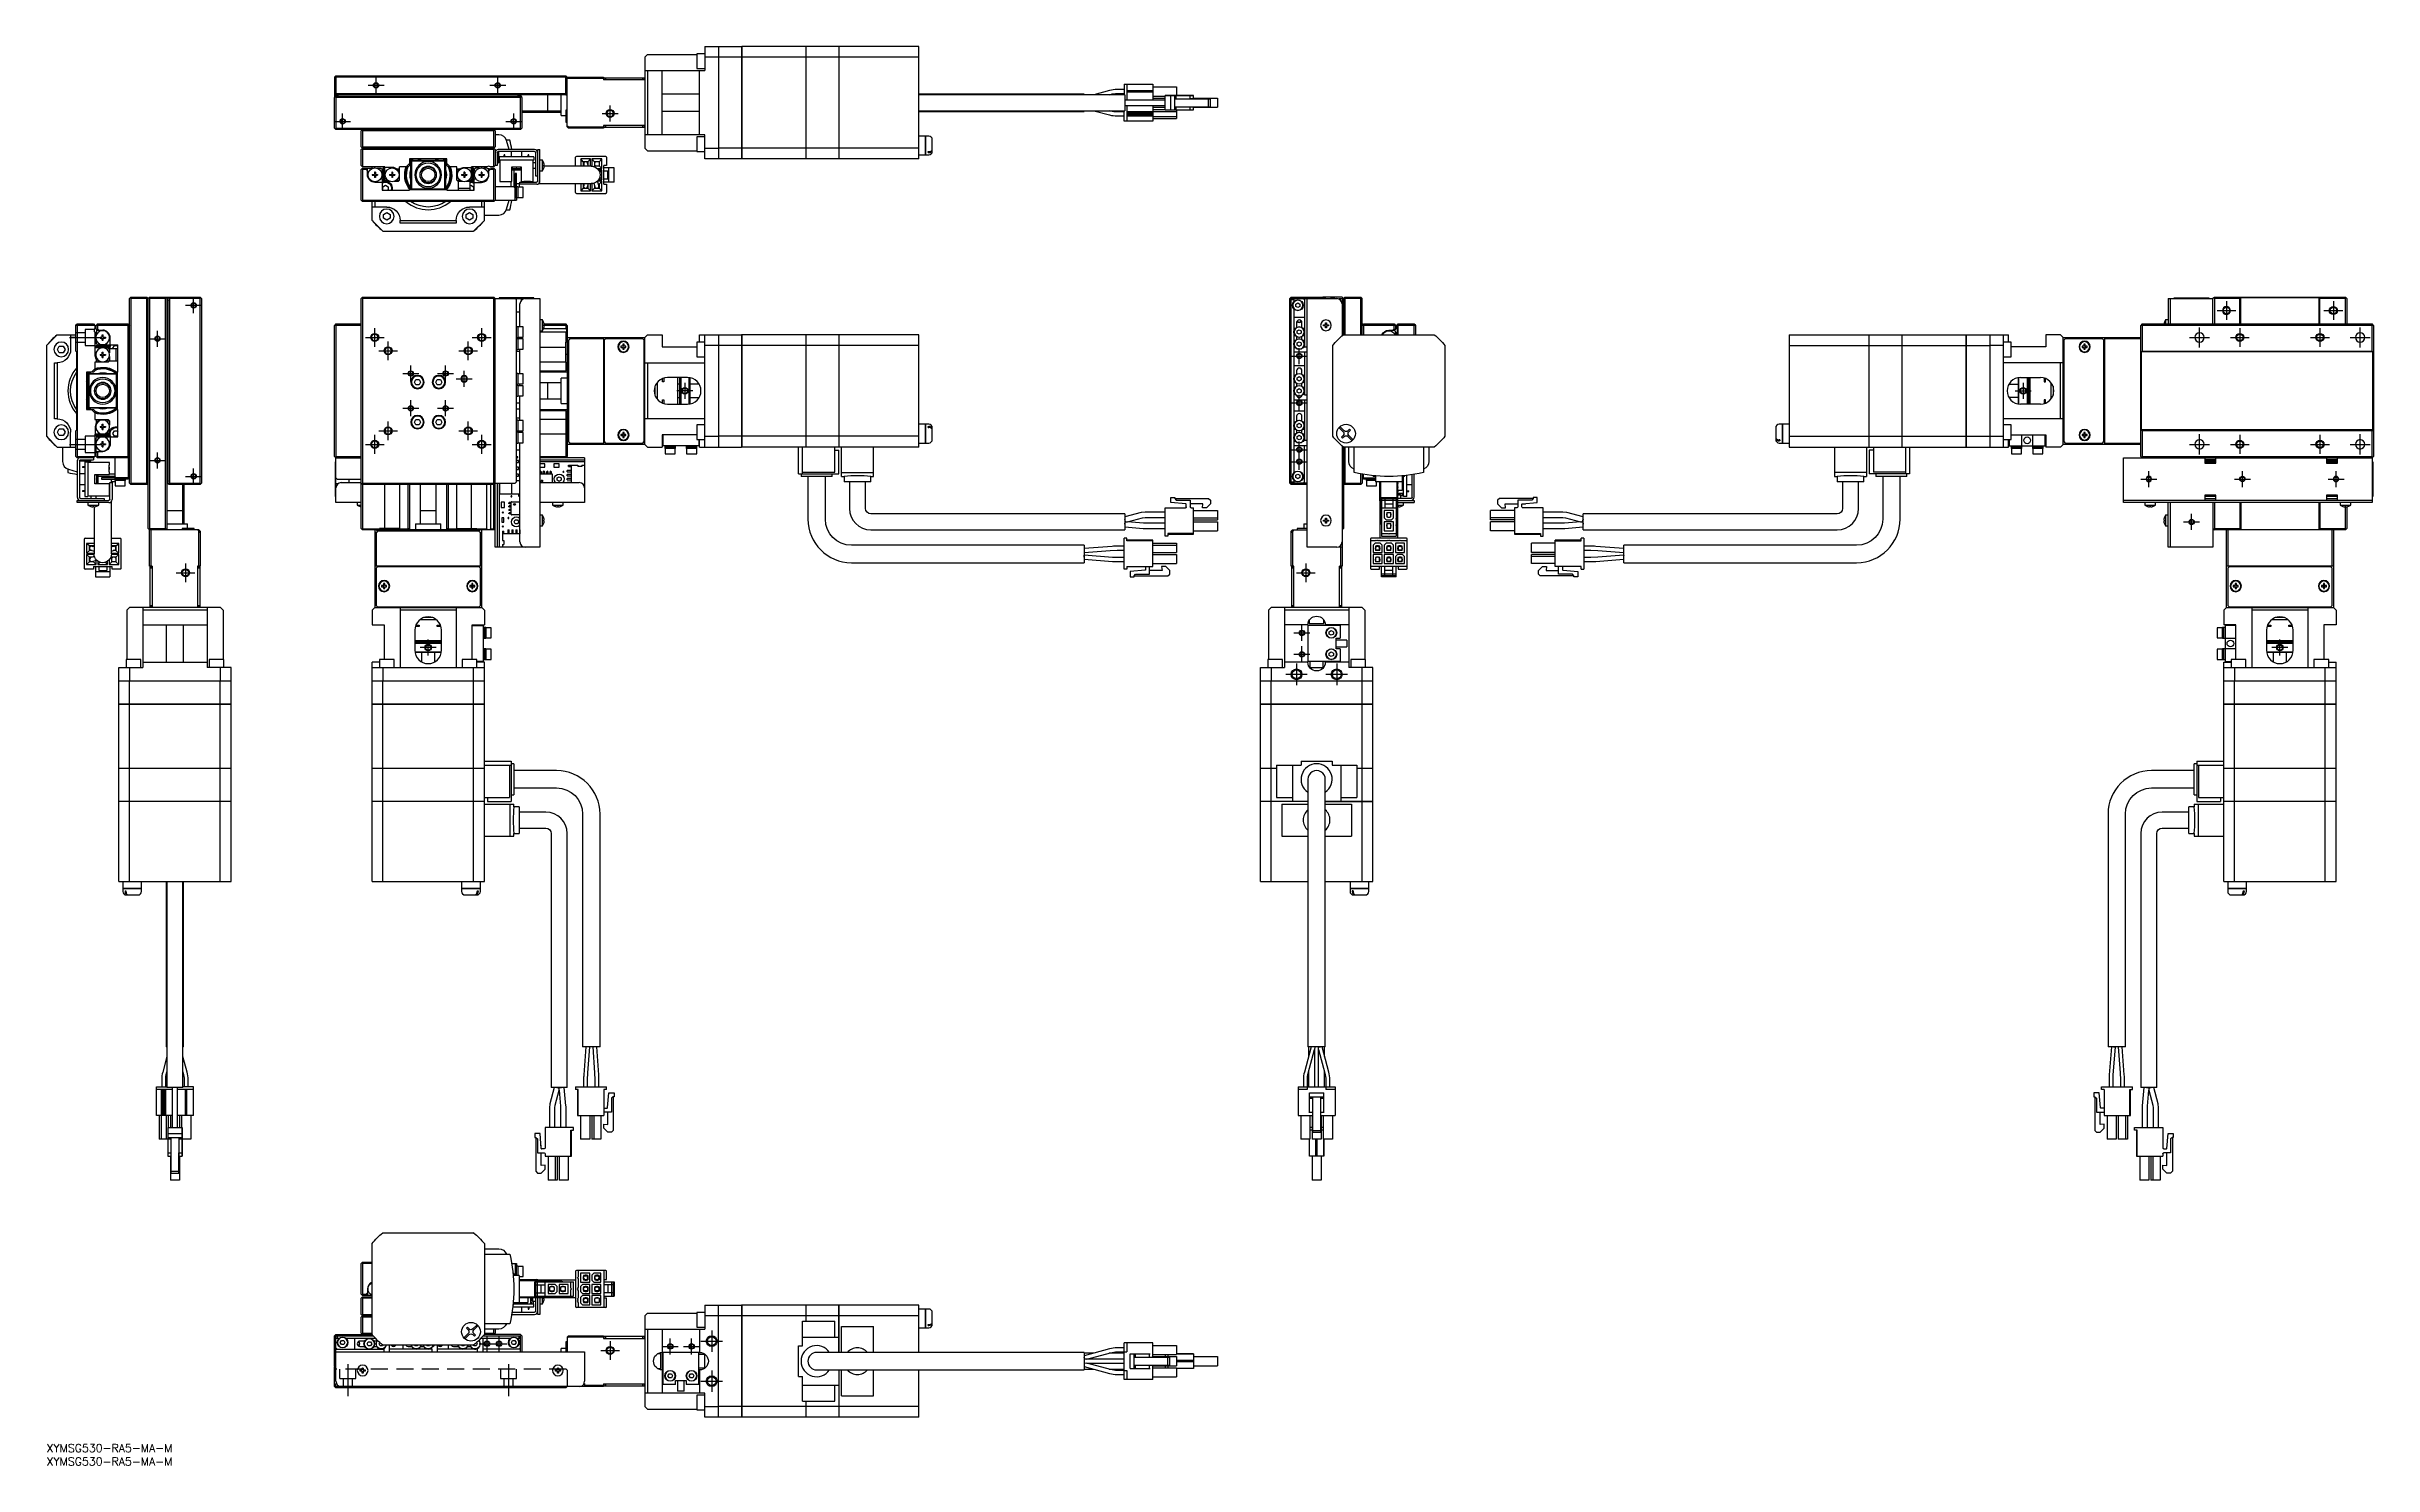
# Model space of a CAD drawing. Extents: x 0 to 870, y -8 to 523.
import ezdxf

# ---------------------------------------------------------------- set-up
doc = ezdxf.new("R2010")
doc.units = 0
doc.header["$LTSCALE"] = 0.5
doc.linetypes.add('CENTER', pattern=[50.8, 31.75, -6.35, 6.35, -6.35])
doc.linetypes.add('DASHED', pattern=[19.05, 12.7, -6.35])
for name, color, linetype in [('MSM_CENTER', 1, 'CENTER'), ('MSM_CONTINUOUS', 7, 'CONTINUOUS'), ('MSM_DASHED', 4, 'DASHED'), ('MSM_NARROW', 5, 'CONTINUOUS'), ('MSM_PART_NUMBER', 7, 'CONTINUOUS')]:
    doc.layers.add(name, color=color, linetype=linetype)
doc.styles.get("Standard").update_dxf_attribs({"font": 'txt.shx', "height": 1, "bigfont": 'bigfont.shx'})

msp = doc.modelspace()

# ---------------------------------------------------------------- texts
at = {"layer": 'MSM_PART_NUMBER'}
for p in [(0, -3), (0, -8)]:
    msp.add_text('XYMSG530-RA5-MA-M', height=3, dxfattribs=at).set_placement(p)

# ---------------------------------------------------------------- linework, layer by layer
at = {"layer": 'MSM_CENTER'}
for p, q in [((120.2, 508.09), (126.2, 508.09)), ((123.2, 505.09), (123.2, 511.09)), ((165.7, 508.09), (171.7, 508.09)), ((168.7, 505.09), (168.7, 511.09)), ((110.7, 491.59), (110.7, 497.59)), ((174.7, 491.59), (174.7, 497.59)), ((207.7, 497.59), (213.7, 497.59)), ((210.7, 494.59), (210.7, 500.59)), ((107.7, 494.59), (113.7, 494.59)), ((171.7, 494.59), (177.7, 494.59)), ((55, 422.84), (55, 428.84)), ((815.05, 427.34), (815.05, 420.34)), ((855.05, 427.34), (855.05, 420.34)), ((52, 425.84), (58, 425.84)), ((811.55, 423.84), (818.55, 423.84)), ((851.55, 423.84), (858.55, 423.84)), ((8.64, 413.84), (20.76, 413.84)), ((38.5, 413.34), (44.5, 413.34)), ((41.5, 410.34), (41.5, 416.34)), ((119.2, 413.84), (126.2, 413.84)), ((122.7, 410.34), (122.7, 417.34)), ((127.7, 405.34), (127.7, 412.34)), ((157.7, 405.34), (157.7, 412.34)), ((159.2, 413.84), (166.2, 413.84)), ((162.7, 410.34), (162.7, 417.34)), ((468.39, 403.84), (468.39, 409.84)), ((801.3, 413.84), (808.8, 413.84)), ((805.05, 410.09), (805.05, 417.59)), ((816.55, 413.84), (823.55, 413.84)), ((820.05, 417.34), (820.05, 410.34)), ((846.55, 413.84), (853.55, 413.84)), ((850.05, 417.34), (850.05, 410.34)), ((861.3, 413.84), (868.8, 413.84)), ((865.05, 410.09), (865.05, 417.59)), ((124.2, 408.84), (131.2, 408.84)), ((133.2, 400.34), (139.2, 400.34)), ((136.2, 397.34), (136.2, 403.34)), ((146.2, 400.34), (152.2, 400.34)), ((149.2, 397.34), (149.2, 403.34)), ((154.2, 408.84), (161.2, 408.84)), ((156.15, 395.34), (156.15, 401.34)), ((465.39, 406.84), (471.39, 406.84)), ((153.15, 398.34), (159.15, 398.34)), ((241.7, 393.84), (235.7, 393.84)), ((238.7, 396.84), (238.7, 390.84)), ((468.39, 386.34), (468.39, 392.34)), ((736.05, 393.84), (742.05, 393.84)), ((739.05, 396.84), (739.05, 390.84)), ((133.2, 387.34), (139.2, 387.34)), ((136.2, 384.34), (136.2, 390.34)), ((146.2, 387.34), (152.2, 387.34)), ((149.2, 384.34), (149.2, 390.34)), ((465.39, 389.34), (471.39, 389.34)), ((122.7, 370.34), (122.7, 377.34)), ((124.2, 378.84), (131.2, 378.84)), ((127.7, 375.34), (127.7, 382.34)), ((154.2, 378.84), (161.2, 378.84)), ((157.7, 375.34), (157.7, 382.34)), ((162.7, 370.34), (162.7, 377.34)), ((468.39, 364.34), (468.39, 374.84)), ((805.05, 370.09), (805.05, 377.59)), ((820.05, 377.34), (820.05, 370.34)), ((850.05, 377.34), (850.05, 370.34)), ((865.05, 370.09), (865.05, 377.59)), ((8.64, 373.84), (20.76, 373.84)), ((38.5, 367.84), (44.5, 367.84)), ((41.5, 364.84), (41.5, 370.84)), ((119.2, 373.84), (126.2, 373.84)), ((159.2, 373.84), (166.2, 373.84)), ((465.39, 371.84), (471.39, 371.84)), ((465.39, 367.34), (471.39, 367.34)), ((801.3, 373.84), (808.8, 373.84)), ((816.55, 373.84), (823.55, 373.84)), ((846.55, 373.84), (853.55, 373.84)), ((861.3, 373.84), (868.8, 373.84)), ((52, 361.84), (58, 361.84)), ((55, 358.84), (55, 364.84)), ((783.05, 360.84), (789.05, 360.84)), ((786.05, 357.84), (786.05, 363.84)), ((818.05, 360.84), (824.05, 360.84)), ((821.05, 357.84), (821.05, 363.84)), ((853.05, 360.84), (859.05, 360.84)), ((856.05, 357.84), (856.05, 363.84)), ((799.05, 344.84), (805.05, 344.84)), ((802.05, 341.84), (802.05, 347.84)), ((48.5, 325.84), (55.5, 325.84)), ((52, 329.34), (52, 322.34)), ((467.39, 325.84), (474.39, 325.84)), ((470.89, 329.34), (470.89, 322.34)), ((469.39, 300.34), (469.39, 306.34)), ((145.7, 297.84), (139.7, 297.84)), ((142.7, 294.84), (142.7, 300.84)), ((466.39, 303.34), (472.39, 303.34)), ((469.39, 292.34), (469.39, 298.34)), ((838.05, 297.84), (832.05, 297.84)), ((835.05, 294.84), (835.05, 300.84)), ((463.39, 287.84), (471.39, 287.84)), ((466.39, 295.34), (472.39, 295.34)), ((467.39, 291.84), (467.39, 283.84)), ((478.39, 287.84), (486.39, 287.84)), ((482.39, 291.84), (482.39, 283.84)), ((161.7, 37.5), (172.2, 37.5)), ((164.7, 34.5), (164.7, 40.5)), ((169.2, 34.5), (169.2, 40.5)), ((207.2, 35), (214.2, 35)), ((210.7, 38.5), (210.7, 31.5)), ((230.2, 36.5), (236.2, 36.5)), ((233.2, 33.5), (233.2, 39.5)), ((238.2, 36.5), (244.2, 36.5)), ((241.2, 33.5), (241.2, 39.5)), ((244.7, 38.5), (252.7, 38.5)), ((248.7, 42.5), (248.7, 34.5)), ((112.7, 29.94), (112.7, 17.91)), ((172.7, 29.94), (172.7, 17.91)), ((248.7, 27.5), (248.7, 19.5)), ((244.7, 23.5), (252.7, 23.5))]:
    msp.add_line(p, q, dxfattribs=at)
at = {"layer": 'MSM_CONTINUOUS'}
for p, q in [((246.2, 522.59), (246.2, 513.59)), ((246.2, 522.59), (259.9, 522.59)), ((251.2, 522.59), (251.2, 480.59)), ((259.9, 522.59), (259.9, 480.59)), ((259.95, 522.54), (259.9, 522.54)), ((283.9, 522.59), (259.95, 522.59)), ((259.95, 522.59), (259.95, 480.59)), ((283.9, 522.59), (283.9, 480.59)), ((283.95, 522.54), (283.9, 522.54)), ((296.2, 522.59), (283.95, 522.59)), ((283.95, 522.59), (283.95, 480.59)), ((296.2, 522.59), (296.2, 480.59)), ((296.25, 522.54), (296.2, 522.54)), ((326.2, 522.59), (296.25, 522.59)), ((296.25, 522.59), (296.25, 480.59)), ((326.2, 480.59), (326.2, 522.59)), ((224.7, 519.59), (223.7, 518.59)), ((223.7, 518.59), (223.7, 484.59)), ((223.7, 513.59), (246.2, 513.59)), ((224.7, 519.59), (243.2, 519.59)), ((224.7, 513.59), (224.7, 489.59)), ((230.2, 489.59), (230.2, 513.59)), ((243.2, 519.84), (243.2, 514.34)), ((246.2, 519.84), (243.2, 519.84)), ((243.2, 514.34), (246.2, 514.34)), ((244.2, 489.59), (244.2, 513.59)), ((251.2, 518.59), (246.2, 518.59)), ((259.9, 518.57), (251.2, 518.57)), ((259.95, 518.31), (259.9, 518.31)), ((283.9, 518.57), (259.95, 518.57)), ((283.95, 518.31), (283.9, 518.31)), ((296.2, 518.57), (283.95, 518.57)), ((296.25, 518.31), (296.2, 518.31)), ((326.2, 518.57), (296.25, 518.57)), ((107.7, 511.09), (108.2, 511.59)), ((107.7, 511.09), (107.7, 503.89)), ((108.2, 505.09), (107.7, 504.59)), ((107.95, 511.34), (108.2, 511.09)), ((108.2, 511.59), (194.2, 511.59)), ((194.2, 511.09), (108.2, 511.09)), ((108.2, 511.09), (108.2, 505.09)), ((108.2, 505.09), (194.2, 505.09)), ((194.7, 511.09), (194.2, 511.59)), ((194.2, 511.09), (194.45, 511.34)), ((194.2, 505.09), (194.2, 511.09)), ((194.5, 504.79), (194.2, 505.09)), ((194.3, 504.59), (194.7, 504.99)), ((194.7, 492.59), (194.7, 511.09)), ((194.7, 511.09), (208.2, 511.09)), ((208.2, 510.59), (194.7, 510.59)), ((208.2, 511.09), (208.2, 510.09)), ((223.7, 510.09), (208.2, 510.09)), ((208.5, 510.09), (208.5, 510.89)), ((208.5, 510.89), (223.5, 510.89)), ((209, 510.89), (209, 510.09)), ((223, 510.09), (223, 510.89)), ((223.5, 510.89), (223.5, 510.09)), ((244.2, 504.81), (230.2, 504.81)), ((387.95, 504.84), (326.2, 504.84)), ((387.95, 504.84), (387.95, 504.59)), ((397.44, 506.17), (391.58, 504.59)), ((397.37, 504.59), (397.83, 504.72)), ((402.95, 506.54), (400.32, 506.54)), ((400.32, 505.04), (402.95, 505.04)), ((402.95, 508.49), (413.65, 508.49)), ((402.95, 508.49), (402.95, 504.59)), ((403.95, 508.49), (403.95, 502.59)), ((413.65, 506.04), (403.95, 506.04)), ((413.65, 505.54), (403.95, 505.54)), ((413.65, 508.49), (413.65, 502.59)), ((413.65, 507.49), (422.55, 507.49)), ((422.55, 507.49), (422.55, 504.29)), ((194.3, 504.59), (107.7, 504.59)), ((109.1, 504.39), (107.7, 504.39)), ((107.7, 503.59), (108.2, 504.09)), ((107.8, 503.79), (107.7, 503.89)), ((107.7, 492.09), (107.7, 503.59)), ((107.8, 503.69), (107.8, 503.89)), ((107.95, 503.84), (108.2, 503.59)), ((108.8, 504.19), (108.1, 504.19)), ((108.2, 504.09), (177.2, 504.09)), ((108.2, 503.59), (108.2, 492.09)), ((177.2, 503.59), (108.2, 503.59)), ((109.1, 504.09), (109.1, 504.39)), ((176.3, 504.09), (176.3, 504.49)), ((194.2, 504.49), (176.3, 504.49)), ((177.3, 504.19), (176.6, 504.19)), ((177.2, 504.09), (177.7, 503.59)), ((177.2, 503.59), (177.45, 503.84)), ((177.2, 492.09), (177.2, 503.59)), ((177.6, 503.89), (177.6, 503.69)), ((177.7, 503.59), (177.7, 492.09)), ((177.7, 498.59), (192.4, 498.59)), ((177.7, 498.09), (192.4, 498.09)), ((187.4, 498.59), (187.4, 504.49)), ((192.4, 496.84), (192.4, 504.49)), ((192.4, 496.84), (194.2, 496.84)), ((194.2, 504.49), (194.3, 504.59)), ((194.2, 498.84), (194.2, 494.34)), ((194.7, 498.84), (194.2, 498.84)), ((230.2, 498.38), (244.2, 498.38)), ((403.2, 504.59), (326.2, 504.59)), ((326.2, 498.59), (403.2, 498.59)), ((326.2, 498.34), (387.95, 498.34)), ((387.95, 498.59), (387.95, 498.34)), ((391.58, 498.59), (397.44, 497.02)), ((397.82, 498.47), (397.37, 498.59)), ((402.95, 498.14), (400.32, 498.14)), ((400.32, 496.64), (402.95, 496.64)), ((402.95, 494.69), (402.95, 498.59)), ((403.2, 504.59), (403.2, 498.59)), ((409.58, 502.59), (403.2, 502.59)), ((410.11, 502.59), (403.2, 502.59)), ((403.2, 500.59), (409.58, 500.59)), ((403.95, 500.59), (403.95, 494.69)), ((413.65, 498.19), (403.95, 498.19)), ((413.65, 497.69), (403.95, 497.69)), ((413.65, 497.64), (403.95, 497.64)), ((413.65, 497.14), (403.95, 497.14)), ((413.65, 497.09), (403.95, 497.09)), ((413.65, 496.59), (403.95, 496.59)), ((410.84, 502.59), (409.58, 502.59)), ((409.58, 500.59), (410.84, 500.59)), ((410.3, 502.59), (410.11, 502.59)), ((418.2, 502.59), (410.3, 502.59)), ((418.2, 502.59), (410.84, 502.59)), ((410.84, 500.59), (418.2, 500.59)), ((413.65, 504.09), (418.2, 504.09)), ((413.65, 503.29), (418.2, 503.29)), ((413.65, 500.59), (413.65, 494.69)), ((413.65, 499.89), (418.2, 499.89)), ((413.65, 499.09), (418.2, 499.09)), ((413.65, 498.34), (422.55, 498.34)), ((413.65, 496.44), (422.55, 496.44)), ((418.2, 504.29), (425.85, 504.29)), ((419.2, 504.29), (418.2, 504.29)), ((418.2, 498.89), (418.2, 504.29)), ((418.2, 498.89), (420.4, 498.89)), ((428.9, 504.29), (419.2, 504.29)), ((420.4, 498.89), (420.4, 504.29)), ((420.4, 504.29), (421.9, 504.29)), ((425.97, 504.29), (420.4, 504.29)), ((420.4, 498.89), (421.9, 498.89)), ((421.9, 498.89), (421.9, 504.29)), ((421.9, 504.29), (422.4, 504.29)), ((421.9, 503.09), (422.4, 503.09)), ((421.9, 503.09), (434.5, 503.09)), ((421.9, 500.09), (434.5, 500.09)), ((421.9, 498.89), (422.4, 498.89)), ((422.4, 504.29), (427.65, 504.29)), ((422.4, 503.09), (422.4, 504.29)), ((422.4, 503.09), (427.65, 503.09)), ((422.4, 498.89), (422.4, 500.09)), ((422.4, 498.89), (427.65, 498.89)), ((422.55, 498.89), (422.55, 495.69)), ((425.85, 504.29), (426.15, 504.29)), ((426.15, 504.29), (425.97, 504.29)), ((427.65, 504.29), (427.95, 504.29)), ((427.65, 503.09), (427.65, 504.29)), ((432.33, 503.09), (427.65, 503.09)), ((427.95, 503.09), (427.65, 503.09)), ((427.65, 498.89), (427.65, 500.09)), ((427.65, 498.89), (427.95, 498.89)), ((427.95, 504.29), (428.9, 504.29)), ((427.95, 498.89), (428.9, 498.89)), ((428.9, 503.09), (428.9, 504.29)), ((428.9, 503.29), (437.8, 503.29)), ((428.9, 503.29), (437.8, 503.29)), ((428.9, 503.29), (437.8, 503.29)), ((428.9, 498.89), (428.9, 500.09)), ((428.9, 499.89), (437.8, 499.89)), ((432.2, 503.09), (432.33, 503.09)), ((433.7, 503.09), (432.2, 503.09)), ((435.2, 503.09), (433.7, 503.09)), ((434.5, 500.09), (434.5, 503.09)), ((434.5, 503.09), (435.2, 503.09)), ((434.5, 500.09), (435.2, 500.09)), ((435.2, 500.09), (435.2, 503.09)), ((437.8, 503.29), (437.8, 499.89)), ((108.2, 491.59), (107.7, 492.09)), ((108.2, 492.09), (107.95, 491.84)), ((108.2, 492.09), (177.2, 492.09)), ((177.2, 491.59), (108.2, 491.59)), ((117.7, 491.09), (118.2, 491.59)), ((117.7, 485.09), (117.7, 491.09)), ((118.2, 491.09), (117.95, 491.34)), ((167.2, 491.09), (118.2, 491.09)), ((118.2, 491.09), (118.2, 485.09)), ((128, 491.29), (127.7, 491.59)), ((128, 491.29), (157.4, 491.29)), ((157.7, 491.59), (157.4, 491.29)), ((167.2, 491.59), (167.45, 491.34)), ((167.45, 491.34), (167.2, 491.09)), ((167.2, 485.09), (167.2, 491.09)), ((167.45, 491.34), (167.7, 491.09)), ((167.7, 491.09), (167.7, 485.09)), ((169.12, 489.59), (167.7, 489.59)), ((173.27, 487.59), (171.95, 487.59)), ((172.96, 484.09), (172, 487.42)), ((177.45, 491.84), (177.2, 492.09)), ((177.2, 491.59), (177.7, 492.09)), ((194.2, 494.34), (194.7, 494.34)), ((194.7, 492.9), (195.31, 492.59)), ((195.2, 492.09), (194.7, 492.59)), ((208.2, 492.09), (195.2, 492.09)), ((195.31, 492.59), (208.2, 492.59)), ((195.31, 492.59), (195.81, 492.09)), ((223.7, 493.09), (208.2, 493.09)), ((208.2, 493.09), (208.2, 492.09)), ((208.5, 492.29), (208.5, 493.09)), ((223.5, 492.29), (208.5, 492.29)), ((209, 493.09), (209, 492.29)), ((223, 492.29), (223, 493.09)), ((223.5, 493.09), (223.5, 492.29)), ((246.2, 489.59), (223.7, 489.59)), ((243.2, 488.84), (243.2, 483.34)), ((246.2, 488.84), (243.2, 488.84)), ((246.2, 480.59), (246.2, 489.59)), ((328.7, 489.09), (326.2, 489.09)), ((328.7, 482.09), (328.7, 489.09)), ((328.75, 489.04), (328.7, 489.04)), ((328.75, 482.09), (328.75, 489.09)), ((329.9, 489.09), (328.75, 489.09)), ((331.2, 483.39), (331.2, 487.79)), ((413.65, 494.69), (402.95, 494.69)), ((413.65, 495.69), (422.55, 495.69)), ((118.2, 484.59), (117.7, 485.09)), ((117.7, 484.09), (117.95, 484.34)), ((117.7, 478.09), (117.7, 484.09)), ((118.2, 485.09), (117.95, 484.84)), ((117.95, 484.34), (118.2, 484.59)), ((117.95, 484.34), (118.2, 484.09)), ((118.2, 485.09), (167.2, 485.09)), ((167.2, 484.59), (118.2, 484.59)), ((167.2, 484.09), (118.2, 484.09)), ((118.2, 484.09), (118.2, 477.59)), ((128.1, 484.29), (127.8, 484.59)), ((128.1, 484.29), (157.3, 484.29)), ((134.49, 477.59), (135.7, 478.8)), ((149.7, 480.59), (135.7, 480.59)), ((135.7, 480.59), (135.7, 478.09)), ((136.2, 479.29), (137, 480.09)), ((136.2, 469.89), (136.2, 479.29)), ((136.5, 479.59), (136.5, 469.59)), ((148.7, 479.79), (136.7, 479.79)), ((137, 480.09), (148.4, 480.09)), ((148.9, 479.59), (148.4, 480.09)), ((148.9, 469.59), (148.9, 479.59)), ((148.9, 479.59), (149.2, 479.29)), ((149.2, 479.29), (149.2, 469.89)), ((149.7, 478.09), (149.7, 480.59)), ((149.7, 478.8), (150.91, 477.59)), ((157.6, 484.59), (157.3, 484.29)), ((167.45, 484.84), (167.2, 485.09)), ((167.2, 484.59), (167.7, 485.09)), ((167.2, 484.59), (167.45, 484.34)), ((167.2, 484.09), (167.45, 484.34)), ((167.2, 477.59), (167.2, 484.09)), ((167.45, 484.34), (167.7, 484.09)), ((167.7, 484.09), (167.7, 478.09)), ((168.5, 482.89), (168.5, 478.09)), ((168.5, 479.09), (169, 479.09)), ((169, 483.09), (168.56, 483.09)), ((182.5, 484.09), (168.9, 484.09)), ((182.5, 483.29), (168.9, 483.29)), ((169, 483.09), (169, 479.09)), ((169.2, 480.37), (169, 480.37)), ((169.2, 481.29), (169.2, 480.09)), ((182.2, 481.29), (169.2, 481.29)), ((182.2, 480.09), (169.2, 480.09)), ((169.45, 480.09), (169.45, 472.09)), ((171.08, 481.29), (171.08, 482.09)), ((171.33, 482.09), (171.08, 482.09)), ((171.33, 481.29), (171.33, 482.09)), ((173.7, 483.29), (173.7, 481.29)), ((177.7, 481.29), (177.7, 483.29)), ((180.08, 481.29), (180.08, 482.09)), ((180.33, 482.09), (180.08, 482.09)), ((180.33, 481.29), (180.33, 482.09)), ((181.95, 472.09), (181.95, 480.09)), ((182.9, 479.09), (181.95, 479.09)), ((182.2, 481.29), (182.2, 480.09)), ((182.9, 474.09), (182.9, 482.89)), ((183.7, 472.39), (183.7, 484.09)), ((183.7, 484.09), (184.5, 484.09)), ((184.5, 472.29), (184.5, 484.09)), ((185.4, 480.09), (184.5, 480.09)), ((185.4, 476.09), (185.4, 480.09)), ((185.96, 479.02), (185.96, 479.04)), ((197.8, 477.84), (197.8, 481.19)), ((209.1, 481.49), (198.1, 481.49)), ((203.35, 480.59), (199.8, 480.59)), ((199.8, 480.59), (199.8, 477.84)), ((200.7, 479.54), (199.8, 480.59)), ((202.45, 479.54), (200.7, 479.54)), ((200.7, 479.54), (200.7, 478.04)), ((200.7, 479.17), (201.08, 479.54)), ((200.86, 478.58), (201.08, 477.84)), ((202.64, 477.84), (202.3, 479.01)), ((202.45, 479.54), (203.35, 480.59)), ((202.45, 479.54), (202.45, 478.48)), ((203.35, 477.84), (203.35, 480.59)), ((203.95, 480.59), (203.95, 477.84)), ((207.6, 480.59), (203.95, 480.59)), ((204.9, 479.54), (203.95, 480.59)), ((206.65, 479.54), (204.9, 479.54)), ((204.9, 479.54), (204.9, 478.04)), ((204.9, 479.17), (205.28, 479.54)), ((206.65, 479.54), (207.6, 480.59)), ((206.65, 479.54), (206.65, 478.04)), ((207.6, 476.99), (207.6, 480.59)), ((209.4, 481.19), (209.4, 478.09)), ((223.7, 484.59), (224.7, 483.59)), ((224.7, 483.59), (243.2, 483.59)), ((243.2, 483.34), (246.2, 483.34)), ((246.2, 484.59), (251.2, 484.59)), ((259.9, 480.59), (246.2, 480.59)), ((259.9, 484.62), (251.2, 484.62)), ((259.95, 484.88), (259.9, 484.88)), ((259.95, 480.64), (259.9, 480.64)), ((283.9, 484.62), (259.95, 484.62)), ((283.9, 480.59), (259.95, 480.59)), ((283.95, 484.88), (283.9, 484.88)), ((283.95, 480.64), (283.9, 480.64)), ((296.2, 484.62), (283.95, 484.62)), ((296.2, 480.59), (283.95, 480.59)), ((296.25, 484.88), (296.2, 484.88)), ((296.25, 480.64), (296.2, 480.64)), ((326.2, 484.62), (296.25, 484.62)), ((326.2, 480.59), (296.25, 480.59)), ((326.2, 482.09), (328.7, 482.09)), ((328.7, 482.14), (328.75, 482.14)), ((328.75, 482.09), (329.9, 482.09)), ((329.7, 482.95), (329.7, 483.3)), ((329.7, 483.3), (329.9, 483.3)), ((329.7, 482.95), (329.9, 482.95)), ((118.2, 477.59), (117.7, 478.09)), ((117.7, 476.59), (117.95, 476.84)), ((117.7, 465.09), (117.7, 476.59)), ((118.2, 477.09), (117.95, 476.84)), ((117.95, 476.84), (118.2, 476.59)), ((126.5, 477.59), (118.2, 477.59)), ((118.2, 477.09), (122.09, 477.09)), ((118.2, 476.59), (118.2, 465.09)), ((119.5, 476.59), (118.2, 476.59)), ((120, 476.95), (119.5, 476.59)), ((119.5, 476.59), (120, 476.09)), ((120, 474.59), (120, 477.09)), ((121.7, 477.09), (121.7, 477.59)), ((121.8, 474.74), (122.6, 474.74)), ((121.8, 474.74), (121.8, 474.45)), ((121.8, 474.45), (122.6, 474.45)), ((122.33, 474.74), (122.33, 474.45)), ((122.95, 475.59), (122.66, 475.59)), ((122.66, 475.59), (122.66, 474.8)), ((122.66, 475.06), (122.95, 475.06)), ((122.66, 474.39), (122.66, 473.59)), ((122.66, 474.12), (122.95, 474.12)), ((122.95, 473.59), (122.66, 473.59)), ((122.7, 477.19), (122.7, 477.59)), ((125.5, 471.79), (122.8, 471.79)), ((122.95, 475.59), (122.95, 474.8)), ((122.95, 474.39), (122.95, 473.59)), ((123.01, 474.74), (123.8, 474.74)), ((123.01, 474.45), (123.8, 474.45)), ((123.27, 474.45), (123.27, 474.74)), ((123.52, 477.09), (125, 477.09)), ((123.8, 474.74), (123.8, 474.45)), ((125.5, 476.59), (125, 477.09)), ((125.13, 473.27), (125.5, 473.05)), ((125.5, 476.14), (125.36, 476.06)), ((125.5, 476.59), (125.5, 476.14)), ((125.5, 473.05), (125.5, 468.89)), ((125.7, 477.09), (125.7, 472.09)), ((126.3, 477.09), (125.7, 477.09)), ((126.3, 472.09), (125.7, 472.09)), ((125.7, 470.17), (126.7, 470.75)), ((125.7, 469.02), (125.7, 470.17)), ((126.3, 477.09), (126.3, 472.09)), ((126.5, 476.14), (126.5, 477.59)), ((129.2, 477.39), (126.5, 477.39)), ((126.88, 475.92), (126.5, 476.14)), ((126.5, 473.05), (126.64, 473.13)), ((126.5, 472.59), (126.5, 473.05)), ((126.5, 472.59), (127, 472.09)), ((126.5, 472.59), (127.54, 472.59)), ((126.7, 470.75), (127.7, 470.17)), ((128.49, 472.09), (127, 472.09)), ((127.7, 470.17), (127.7, 469.02)), ((128.2, 474.74), (129, 474.74)), ((128.2, 474.74), (128.2, 474.45)), ((128.2, 474.45), (129, 474.45)), ((128.73, 474.74), (128.73, 474.45)), ((129.35, 475.59), (129.06, 475.59)), ((129.06, 475.59), (129.06, 474.8)), ((129.06, 475.06), (129.35, 475.06)), ((129.06, 474.39), (129.06, 473.59)), ((129.06, 474.12), (129.35, 474.12)), ((129.35, 473.59), (129.06, 473.59)), ((129.35, 475.59), (129.35, 474.8)), ((129.35, 474.39), (129.35, 473.59)), ((129.41, 474.74), (130.2, 474.74)), ((129.41, 474.45), (130.2, 474.45)), ((129.67, 474.45), (129.67, 474.74)), ((131.5, 472.09), (129.92, 472.09)), ((130.2, 474.74), (130.2, 474.45)), ((130.8, 476.89), (132, 476.89)), ((130.86, 472.59), (132, 472.59)), ((132, 476.39), (131.35, 476.39)), ((131.5, 472.09), (132, 472.59)), ((135.2, 477.59), (132, 477.59)), ((132, 472.59), (132, 477.59)), ((135.7, 478.09), (135.2, 477.59)), ((136.5, 469.59), (136.2, 469.89)), ((139.54, 471.39), (139.73, 471.39)), ((139.95, 471.17), (139.73, 471.39)), ((139.95, 471.17), (139.78, 471.17)), ((139.84, 475.91), (139.9, 475.97)), ((139.9, 473.22), (139.84, 473.28)), ((139.9, 476.04), (139.9, 475.97)), ((139.9, 473.22), (139.9, 473.15)), ((139.95, 471.03), (139.95, 471.17)), ((139.95, 471.03), (139.95, 471.03)), ((141.64, 477.56), (141.64, 477.56)), ((141.64, 471.63), (141.64, 471.63)), ((145.68, 471.39), (145.45, 471.17)), ((145.62, 471.17), (145.45, 471.17)), ((145.45, 471.17), (145.45, 471.03)), ((145.45, 471.03), (145.45, 471.03)), ((145.68, 471.39), (145.87, 471.39)), ((149.2, 469.89), (148.9, 469.59)), ((150.2, 477.59), (149.7, 478.09)), ((153.4, 477.59), (150.2, 477.59)), ((153.4, 472.59), (153.4, 477.59)), ((153.4, 476.89), (154.6, 476.89)), ((154.06, 476.39), (153.4, 476.39)), ((153.4, 472.59), (153.9, 472.09)), ((153.4, 472.59), (154.54, 472.59)), ((155.49, 472.09), (153.9, 472.09)), ((153.9, 472.09), (153.9, 468.89)), ((155.2, 474.74), (156, 474.74)), ((155.2, 474.74), (155.2, 474.45)), ((155.2, 474.45), (156, 474.45)), ((155.73, 474.74), (155.73, 474.45)), ((156.35, 475.59), (156.06, 475.59)), ((156.06, 475.59), (156.06, 474.8)), ((156.06, 475.06), (156.35, 475.06)), ((156.06, 474.39), (156.06, 473.59)), ((156.06, 474.12), (156.35, 474.12)), ((156.35, 473.59), (156.06, 473.59)), ((156.2, 477.39), (158.9, 477.39)), ((156.35, 475.59), (156.35, 474.8)), ((156.35, 474.39), (156.35, 473.59)), ((156.41, 474.74), (157.2, 474.74)), ((156.41, 474.45), (157.2, 474.45)), ((156.67, 474.45), (156.67, 474.74)), ((158.4, 472.09), (156.92, 472.09)), ((157.2, 474.74), (157.2, 474.45)), ((157.86, 472.59), (158.9, 472.59)), ((158.4, 472.09), (158.9, 472.59)), ((158.4, 468.89), (158.4, 472.09)), ((158.4, 470.58), (158.7, 470.75)), ((158.9, 476.14), (158.53, 475.92)), ((158.7, 470.75), (159.7, 470.17)), ((158.76, 473.13), (158.9, 473.05)), ((164.64, 477.59), (158.9, 477.59)), ((158.9, 476.14), (158.9, 477.59)), ((158.9, 472.59), (158.9, 473.05)), ((159.1, 477.09), (159.1, 472.09)), ((159.7, 477.09), (159.1, 477.09)), ((159.7, 472.09), (159.1, 472.09)), ((159.7, 477.09), (159.7, 472.09)), ((159.7, 470.17), (159.7, 469.02)), ((160.4, 477.09), (159.9, 476.59)), ((159.9, 476.59), (159.9, 476.14)), ((160.04, 476.06), (159.9, 476.14)), ((159.9, 473.05), (160.28, 473.27)), ((159.9, 468.89), (159.9, 473.05)), ((159.9, 471.79), (162.6, 471.79)), ((161.89, 477.09), (160.4, 477.09)), ((161.6, 474.74), (162.4, 474.74)), ((161.6, 474.74), (161.6, 474.45)), ((161.6, 474.45), (162.4, 474.45)), ((162.13, 474.74), (162.13, 474.45)), ((162.75, 475.59), (162.46, 475.59)), ((162.46, 475.59), (162.46, 474.8)), ((162.46, 475.06), (162.75, 475.06)), ((162.46, 474.39), (162.46, 473.59)), ((162.46, 474.12), (162.75, 474.12)), ((162.75, 473.59), (162.46, 473.59)), ((162.7, 477.19), (162.7, 477.59)), ((162.75, 475.59), (162.75, 474.8)), ((162.75, 474.39), (162.75, 473.59)), ((162.81, 474.74), (163.6, 474.74)), ((162.81, 474.45), (163.6, 474.45)), ((163.07, 474.45), (163.07, 474.74)), ((164.64, 477.09), (163.32, 477.09)), ((163.6, 474.74), (163.6, 474.45)), ((163.7, 477.59), (163.7, 477.09)), ((165.4, 476.85), (165.52, 476.87)), ((165.4, 474.59), (165.4, 476.85)), ((165.4, 476.09), (165.9, 476.59)), ((165.9, 476.59), (165.52, 476.87)), ((167.2, 476.59), (165.9, 476.59)), ((167.2, 477.59), (165.96, 477.59)), ((165.96, 477.09), (167.2, 477.09)), ((167.7, 478.09), (167.2, 477.59)), ((167.45, 476.84), (167.2, 477.09)), ((167.2, 476.59), (167.45, 476.84)), ((167.2, 465.09), (167.2, 476.59)), ((167.45, 476.84), (167.7, 476.59)), ((168.5, 478.09), (167.7, 478.09)), ((167.7, 476.59), (167.7, 465.09)), ((176.2, 470.09), (167.7, 470.09)), ((169.45, 472.09), (173.95, 472.09)), ((173.7, 470.09), (173.7, 472.09)), ((173.95, 477.59), (177.45, 477.59)), ((173.95, 472.09), (173.95, 477.59)), ((177.45, 476.89), (173.95, 476.89)), ((177.45, 476.39), (173.95, 476.39)), ((174.7, 476.39), (174.7, 470.09)), ((174.7, 471.34), (175.2, 471.34)), ((174.7, 470.09), (175.2, 469.59)), ((175.7, 475.09), (175.2, 475.09)), ((175.2, 465.09), (175.2, 475.09)), ((175.7, 466.09), (175.7, 475.09)), ((175.7, 471.34), (177, 471.34)), ((176.2, 470.09), (176.2, 466.09)), ((178.2, 469.99), (176.2, 469.99)), ((176.7, 471.34), (176.7, 469.99)), ((177, 471.09), (177, 471.89)), ((177, 471.89), (183.2, 471.89)), ((183.3, 471.09), (177, 471.09)), ((177.45, 477.59), (177.45, 472.09)), ((177.45, 472.09), (178.45, 472.09)), ((178.2, 466.19), (178.2, 469.99)), ((178.45, 472.19), (180.95, 472.19)), ((178.45, 472.09), (178.45, 472.19)), ((179.25, 472.19), (179.25, 472.09)), ((179.25, 472.09), (180.15, 472.09)), ((179.63, 472.19), (179.63, 472.09)), ((179.78, 472.19), (179.78, 472.09)), ((180.15, 472.19), (180.15, 472.09)), ((180.95, 472.09), (180.95, 472.19)), ((180.95, 472.09), (181.95, 472.09)), ((181.95, 477.09), (182.9, 477.09)), ((183.7, 474.09), (182.9, 474.09)), ((184.03, 471.34), (203.7, 471.34)), ((184.5, 476.09), (185.4, 476.09)), ((185.96, 478.29), (186.09, 478.29)), ((185.96, 477.89), (185.96, 478.29)), ((186.09, 477.89), (185.96, 477.89)), ((185.96, 477.14), (185.96, 477.17)), ((203.7, 477.84), (186.09, 477.84)), ((197.8, 467.99), (197.8, 471.34)), ((199.8, 471.34), (199.8, 468.59)), ((200.7, 478.04), (200.53, 477.84)), ((200.7, 471.14), (200.53, 471.34)), ((200.99, 478.13), (200.7, 478.42)), ((200.7, 478.04), (201.02, 478.04)), ((201.02, 471.14), (200.7, 471.14)), ((200.7, 471.14), (200.7, 469.64)), ((200.7, 470.77), (200.99, 471.06)), ((201.08, 469.64), (200.7, 470.02)), ((201.08, 471.34), (200.86, 470.61)), ((202.3, 470.18), (202.64, 471.34)), ((202.45, 470.71), (202.45, 469.64)), ((203.35, 468.59), (203.35, 471.34)), ((203.95, 471.35), (203.95, 468.59)), ((204.9, 478.04), (204.6, 477.72)), ((204.74, 471.33), (204.6, 471.47)), ((204.69, 471.5), (205.05, 470.19)), ((205.28, 478.04), (204.9, 478.42)), ((204.9, 478.04), (206.65, 478.04)), ((204.9, 470.74), (204.9, 469.64)), ((205.28, 469.64), (204.9, 470.02)), ((205.89, 476.99), (207.6, 476.99)), ((206.5, 470.6), (206.02, 472.32)), ((207.6, 472.19), (206.05, 472.19)), ((206.35, 471.14), (206.65, 471.14)), ((207.6, 476.39), (206.41, 476.39)), ((206.41, 472.79), (207.6, 472.79)), ((206.65, 478.04), (207.6, 476.99)), ((206.65, 471.14), (207.6, 472.19)), ((206.65, 471.14), (206.65, 469.64)), ((206.82, 475.53), (207.6, 476.39)), ((206.82, 473.66), (207.6, 472.79)), ((207.6, 472.79), (207.6, 476.39)), ((207.6, 468.59), (207.6, 472.19)), ((209.4, 478.09), (208.4, 478.09)), ((208.4, 471.09), (208.4, 478.09)), ((212.2, 477.29), (208.4, 477.29)), ((208.4, 476.09), (209.9, 476.09)), ((208.4, 473.09), (209.9, 473.09)), ((212.2, 471.89), (208.4, 471.89)), ((208.4, 471.09), (209.4, 471.09)), ((209.4, 471.09), (209.4, 467.99)), ((209.9, 473.09), (209.9, 476.09)), ((210.29, 471.89), (210.29, 477.29)), ((212.2, 471.89), (212.2, 477.29)), ((117.95, 464.84), (117.7, 465.09)), ((118.2, 465.09), (117.95, 464.84)), ((118.2, 464.59), (117.95, 464.84)), ((118.2, 465.09), (167.2, 465.09)), ((167.2, 464.59), (118.2, 464.59)), ((121.7, 457.59), (121.7, 464.59)), ((127.2, 462.59), (121.7, 462.59)), ((122.7, 464.59), (122.7, 462.59)), ((125.5, 468.89), (135.7, 468.89)), ((125.91, 468.89), (125.7, 469.02)), ((127.7, 469.02), (127.49, 468.89)), ((135.7, 468.89), (135.7, 469.09)), ((135.7, 469.09), (149.7, 469.09)), ((136.5, 469.59), (136.7, 469.39)), ((136.7, 469.39), (148.7, 469.39)), ((137, 469.09), (136.7, 469.39)), ((148.9, 469.59), (148.4, 469.09)), ((149.7, 469.09), (149.7, 468.89)), ((149.7, 468.89), (159.9, 468.89)), ((153.9, 469.59), (158.4, 469.59)), ((163.7, 462.59), (158.2, 462.59)), ((159.7, 469.02), (159.49, 468.89)), ((162.7, 462.59), (162.7, 464.59)), ((163.7, 457.59), (163.7, 464.59)), ((167.45, 464.84), (167.2, 465.09)), ((167.45, 464.84), (167.2, 464.59)), ((167.7, 465.09), (167.45, 464.84)), ((167.7, 465.09), (175.7, 465.09)), ((171.95, 461.59), (173.27, 461.59)), ((172, 461.77), (172.96, 465.09)), ((175.2, 466.09), (176.2, 466.09)), ((175.7, 466.09), (175.7, 465.09)), ((176.2, 466.19), (178.2, 466.19)), ((198.1, 467.69), (209.1, 467.69)), ((200.7, 469.64), (199.8, 468.59)), ((199.8, 468.59), (203.35, 468.59)), ((200.7, 469.64), (202.45, 469.64)), ((202.45, 469.64), (203.35, 468.59)), ((204.9, 469.64), (203.95, 468.59)), ((203.95, 468.59), (207.6, 468.59)), ((204.9, 469.64), (206.65, 469.64)), ((206.65, 469.64), (207.6, 468.59)), ((121.7, 457.59), (125.7, 453.59)), ((125.7, 453.59), (159.7, 453.59)), ((125.95, 459.82), (127.2, 460.54)), ((125.95, 458.37), (125.95, 459.82)), ((127.2, 457.65), (125.95, 458.37)), ((127.2, 460.54), (128.45, 459.82)), ((128.45, 458.37), (127.2, 457.65)), ((128.45, 459.82), (128.45, 458.37)), ((132.2, 457.59), (153.2, 457.59)), ((132.2, 456.59), (132.2, 457.59)), ((153.2, 456.59), (132.2, 456.59)), ((153.2, 457.59), (153.2, 456.59)), ((156.95, 459.82), (158.2, 460.54)), ((156.95, 458.37), (156.95, 459.82)), ((158.2, 457.65), (156.95, 458.37)), ((158.2, 460.54), (159.45, 459.82)), ((159.45, 458.37), (158.2, 457.65)), ((159.45, 459.82), (159.45, 458.37)), ((159.7, 453.59), (163.7, 457.59)), ((163.7, 459.59), (169.12, 459.59)), ((31.5, 428.84), (31, 428.34)), ((31, 359.34), (31, 428.34)), ((31.5, 428.34), (31.25, 428.59)), ((31.5, 428.84), (37.5, 428.84)), ((37.5, 428.34), (31.5, 428.34)), ((31.5, 428.34), (31.5, 359.34)), ((38, 428.34), (37.5, 428.84)), ((37.75, 428.59), (37.5, 428.34)), ((37.5, 359.34), (37.5, 428.34)), ((38.5, 428.84), (38, 428.34)), ((38, 342.34), (38, 428.34)), ((38.5, 428.34), (38.25, 428.59)), ((38.5, 428.84), (45.7, 428.84)), ((44.5, 428.34), (38.5, 428.34)), ((38.5, 428.34), (38.5, 342.34)), ((45, 428.84), (44.5, 428.34)), ((44.5, 342.34), (44.5, 428.34)), ((45, 428.84), (45, 342.24)), ((45.2, 427.44), (45.2, 428.84)), ((45.5, 427.44), (45.2, 427.44)), ((45.4, 428.44), (45.4, 427.74)), ((45.5, 428.34), (46, 428.84)), ((45.5, 359.34), (45.5, 428.34)), ((45.7, 428.84), (45.8, 428.74)), ((45.7, 428.74), (45.9, 428.74)), ((46, 428.34), (45.75, 428.59)), ((46, 428.84), (57.5, 428.84)), ((57.5, 428.34), (46, 428.34)), ((46, 428.34), (46, 359.34)), ((57.5, 428.84), (58, 428.34)), ((57.75, 428.59), (57.5, 428.34)), ((57.5, 359.34), (57.5, 428.34)), ((58, 428.34), (58, 359.34)), ((117.95, 428.59), (117.7, 428.34)), ((117.7, 342.34), (117.7, 428.34)), ((118.2, 428.84), (117.95, 428.59)), ((118.2, 428.34), (117.95, 428.59)), ((118.2, 428.84), (167.2, 428.84)), ((167.2, 428.34), (118.2, 428.34)), ((118.2, 428.34), (118.2, 359.34)), ((167.7, 428.34), (167.2, 428.84)), ((167.45, 428.59), (167.2, 428.34)), ((167.2, 359.34), (167.2, 428.34)), ((167.7, 335.34), (167.7, 428.34)), ((167.7, 428.34), (178.45, 428.34)), ((182.2, 428.64), (169.2, 428.64)), ((169.2, 428.64), (169.2, 428.34)), ((175.7, 427.84), (175.2, 428.34)), ((175.7, 359.84), (175.7, 427.84)), ((177, 417.74), (177, 426.34)), ((177.45, 428.34), (177.45, 427.61)), ((178.45, 428.26), (178.45, 428.34)), ((179, 428.34), (184.5, 428.34)), ((182.2, 428.34), (182.2, 428.64)), ((184.5, 428.34), (184.5, 335.34)), ((465.39, 428.84), (464.89, 428.34)), ((464.89, 359.34), (464.89, 428.34)), ((465.39, 428.34), (465.14, 428.59)), ((465.39, 428.84), (476.89, 428.84)), ((465.39, 359.34), (465.39, 428.34)), ((465.39, 428.34), (482.39, 428.34)), ((466.39, 427.84), (465.39, 427.84)), ((466.39, 428.34), (466.39, 427.16)), ((467.14, 426.27), (467.89, 426.71)), ((467.89, 426.71), (468.64, 426.27)), ((469.89, 428.34), (470.39, 427.84)), ((470.39, 428.34), (470.39, 410.34)), ((471.39, 335.34), (471.39, 428.34)), ((476.89, 428.84), (477.39, 428.34)), ((477.14, 428.59), (476.89, 428.34)), ((476.99, 428.74), (477.19, 428.74)), ((477.09, 428.74), (477.19, 428.84)), ((484.39, 428.84), (477.19, 428.84)), ((477.49, 428.34), (477.49, 428.44)), ((477.69, 428.34), (477.69, 428.84)), ((478.39, 428.34), (477.89, 428.84)), ((477.89, 428.34), (477.89, 428.84)), ((481.59, 428.64), (480.39, 428.64)), ((480.39, 428.34), (480.39, 428.64)), ((481.59, 428.34), (481.59, 428.64)), ((483.19, 428.34), (484.39, 428.34)), ((484.39, 428.84), (484.89, 428.34)), ((484.64, 428.59), (484.39, 428.34)), ((484.39, 428.34), (484.39, 414.4)), ((484.89, 428.34), (485.14, 428.59)), ((484.89, 428.34), (484.89, 414.84)), ((485.14, 428.59), (485.39, 428.84)), ((485.39, 428.34), (485.14, 428.59)), ((485.39, 428.84), (491.39, 428.84)), ((485.39, 428.34), (485.39, 414.84)), ((491.39, 428.34), (485.39, 428.34)), ((491.64, 428.59), (491.39, 428.84)), ((491.64, 428.59), (491.39, 428.34)), ((491.39, 414.84), (491.39, 428.34)), ((491.89, 428.34), (491.64, 428.59)), ((491.89, 414.84), (491.89, 428.34)), ((793.25, 428.34), (810.05, 428.34)), ((793.25, 428.34), (793.25, 418.84)), ((794.05, 428.34), (794.05, 418.84)), ((795.55, 428.34), (795.55, 428.64)), ((795.55, 428.64), (808.55, 428.64)), ((808.55, 428.64), (808.55, 428.34)), ((810.3, 428.59), (810.05, 428.34)), ((810.05, 418.84), (810.05, 428.34)), ((810.3, 428.59), (810.55, 428.84)), ((810.55, 428.34), (810.3, 428.59)), ((810.55, 428.84), (859.55, 428.84)), ((820.05, 428.34), (810.55, 428.34)), ((810.55, 428.34), (810.55, 418.84)), ((820.05, 428.34), (820.35, 428.64)), ((820.05, 418.84), (820.05, 428.34)), ((849.75, 428.64), (820.35, 428.64)), ((820.35, 428.64), (820.35, 418.84)), ((849.75, 428.64), (850.05, 428.34)), ((849.75, 418.84), (849.75, 428.64)), ((859.55, 428.34), (850.05, 428.34)), ((850.05, 418.84), (850.05, 428.34)), ((860.05, 428.34), (859.55, 428.84)), ((859.8, 428.59), (859.55, 428.34)), ((859.55, 418.84), (859.55, 428.34)), ((860.05, 428.34), (860.05, 418.84)), ((11, 418.34), (11.25, 418.59)), ((11, 408.74), (11, 418.34)), ((11.25, 418.59), (11.5, 418.84)), ((11.5, 418.34), (11.25, 418.59)), ((11.5, 418.84), (17.5, 418.84)), ((11.5, 418.34), (11.5, 369.34)), ((18, 418.34), (11.5, 418.34)), ((17.5, 418.84), (18, 418.34)), ((18, 418.34), (18, 417.1)), ((19, 418.84), (18.5, 418.34)), ((18.5, 417.1), (18.5, 418.34)), ((19, 418.34), (18.75, 418.59)), ((19, 418.84), (30.5, 418.84)), ((19, 418.34), (19, 417.04)), ((30.5, 418.34), (19, 418.34)), ((30.5, 418.84), (31, 418.34)), ((30.75, 418.59), (30.5, 418.34)), ((30.5, 369.34), (30.5, 418.34)), ((108.2, 418.84), (107.7, 418.34)), ((107.7, 369.34), (107.7, 418.34)), ((107.95, 418.59), (108.2, 418.34)), ((108.2, 418.84), (117.7, 418.84)), ((117.7, 418.34), (108.2, 418.34)), ((108.2, 418.34), (108.2, 369.34)), ((175.7, 423.34), (177, 423.34)), ((176.2, 417.84), (175.7, 417.84)), ((176.2, 417.84), (176.2, 413.84)), ((178.2, 417.74), (176.2, 417.74)), ((178.2, 413.94), (178.2, 417.74)), ((185.4, 420.34), (184.5, 420.34)), ((185.4, 416.34), (185.4, 420.34)), ((185.96, 419.27), (185.96, 419.29)), ((185.96, 418.54), (186.09, 418.54)), ((185.96, 418.14), (185.96, 418.54)), ((194.3, 418.34), (185.96, 418.34)), ((186.09, 418.14), (185.96, 418.14)), ((186.06, 418.84), (194.2, 418.84)), ((194.7, 418.34), (194.2, 418.84)), ((194.3, 418.34), (194.5, 418.54)), ((194.3, 417.1), (194.3, 418.34)), ((194.7, 418.34), (194.7, 369.34)), ((466.39, 424.52), (466.39, 363.16)), ((466.39, 421.34), (470.39, 421.34)), ((467.14, 425.41), (467.14, 426.27)), ((467.89, 424.98), (467.14, 425.41)), ((467.39, 419.34), (467.39, 417.57)), ((468.64, 425.41), (467.89, 424.98)), ((468.64, 426.27), (468.64, 425.41)), ((469.39, 417.57), (469.39, 419.34)), ((477.46, 418.54), (478.19, 418.54)), ((478.19, 418.14), (477.46, 418.14)), ((478.19, 418.54), (478.19, 419.27)), ((478.19, 417.41), (478.19, 418.14)), ((478.59, 419.27), (478.59, 418.54)), ((478.59, 418.54), (479.32, 418.54)), ((479.32, 418.14), (478.59, 418.14)), ((478.59, 418.14), (478.59, 417.41)), ((491.89, 418.34), (492.39, 418.84)), ((492.39, 418.34), (492.14, 418.59)), ((492.39, 418.84), (503.89, 418.84)), ((492.39, 418.34), (492.39, 414.84)), ((503.89, 418.34), (492.39, 418.34)), ((503.89, 418.84), (504.39, 418.34)), ((504.14, 418.59), (503.89, 418.34)), ((503.89, 417.04), (503.89, 418.34)), ((504.39, 418.34), (504.39, 417.1)), ((504.89, 418.34), (505.39, 418.84)), ((504.89, 417.1), (504.89, 418.34)), ((505.09, 418.54), (505.29, 418.34)), ((505.29, 418.34), (505.29, 414.84)), ((511.39, 418.34), (505.29, 418.34)), ((505.39, 418.84), (511.39, 418.84)), ((511.39, 418.84), (511.64, 418.59)), ((511.64, 418.59), (511.39, 418.34)), ((511.39, 414.84), (511.39, 418.34)), ((511.64, 418.59), (511.89, 418.34)), ((511.89, 418.34), (511.89, 414.84)), ((783.55, 418.84), (783.05, 418.34)), ((783.05, 369.34), (783.05, 418.34)), ((783.3, 418.59), (783.55, 418.34)), ((783.55, 418.84), (869.55, 418.84)), ((869.55, 418.34), (783.55, 418.34)), ((783.55, 418.34), (783.55, 408.74)), ((791.79, 419.29), (791.79, 419.27)), ((792.35, 420.34), (792.35, 418.84)), ((793.25, 420.34), (792.35, 420.34)), ((870.05, 418.34), (869.55, 418.84)), ((869.55, 418.34), (869.8, 418.59)), ((869.55, 408.74), (869.55, 418.34)), ((870.05, 418.34), (870.05, 369.34)), ((4, 414.84), (0, 410.84)), ((0, 410.84), (0, 376.84)), ((4, 414.84), (11, 414.84)), ((4.06, 409.34), (4.78, 410.59)), ((4.78, 408.09), (4.06, 409.34)), ((4.78, 410.59), (6.22, 410.59)), ((6.22, 410.59), (6.94, 409.34)), ((6.94, 409.34), (6.22, 408.09)), ((9, 414.84), (9, 409.34)), ((11, 413.84), (9, 413.84)), ((18, 415.78), (18, 410.04)), ((18, 414.84), (18.5, 414.84)), ((18.4, 413.84), (18, 413.84)), ((18, 410.04), (19.46, 410.04)), ((18.2, 407.34), (18.2, 410.04)), ((18.5, 415.78), (18.5, 414.46)), ((18.5, 413.03), (18.5, 411.54)), ((18.5, 411.54), (19, 411.04)), ((18.5, 410.84), (23.5, 410.84)), ((18.5, 410.84), (18.5, 410.24)), ((18.5, 410.24), (23.5, 410.24)), ((19, 417.04), (18.73, 416.66)), ((18.74, 416.54), (21, 416.54)), ((19.5, 416.54), (19, 417.04)), ((19, 411.04), (19.46, 411.04)), ((19.54, 411.18), (19.46, 411.04)), ((19.46, 410.04), (19.67, 409.67)), ((20, 413.89), (20.8, 413.89)), ((20, 413.89), (20, 413.6)), ((20, 413.6), (20.8, 413.6)), ((20.53, 413.6), (20.53, 413.89)), ((20.86, 414.74), (21.15, 414.74)), ((20.86, 413.95), (20.86, 414.74)), ((21.15, 414.21), (20.86, 414.21)), ((20.86, 412.74), (20.86, 413.54)), ((20.86, 413.27), (21.15, 413.27)), ((20.86, 412.74), (21.15, 412.74)), ((21.15, 413.95), (21.15, 414.74)), ((21.15, 412.74), (21.15, 413.54)), ((21.21, 413.89), (22, 413.89)), ((21.21, 413.6), (22, 413.6)), ((21.47, 413.6), (21.47, 413.89)), ((22, 413.89), (22, 413.6)), ((22.54, 411.04), (22.33, 411.42)), ((22.46, 409.9), (22.54, 410.04)), ((22.54, 411.04), (26.7, 411.04)), ((23, 410.04), (22.54, 410.04)), ((23, 409), (23, 410.04)), ((23.5, 409.54), (23, 410.04)), ((23.5, 410.84), (23.5, 410.24)), ((23.5, 409.54), (23.5, 408.06)), ((26.7, 409.54), (23.5, 409.54)), ((23.8, 411.04), (23.8, 413.74)), ((24.85, 409.84), (25.42, 410.84)), ((25.02, 409.54), (24.85, 409.84)), ((25.42, 410.84), (26.58, 410.84)), ((26, 405.04), (26, 409.54)), ((26.58, 410.84), (26.7, 410.63)), ((26.7, 400.84), (26.7, 411.04)), ((175.7, 413.84), (176.2, 413.84)), ((176.2, 413.34), (175.7, 413.34)), ((175.7, 409.34), (176.2, 409.34)), ((176.2, 413.94), (178.2, 413.94)), ((176.2, 413.34), (176.2, 409.34)), ((178.2, 413.24), (176.2, 413.24)), ((176.2, 409.44), (178.2, 409.44)), ((177, 413.24), (177, 413.94)), ((177, 400.24), (177, 409.44)), ((178.2, 409.44), (178.2, 413.24)), ((184.5, 416.34), (185.4, 416.34)), ((194.3, 415.78), (184.5, 415.78)), ((194.2, 410.04), (184.5, 410.04)), ((185.85, 417.1), (194.3, 417.1)), ((185.96, 417.39), (185.96, 417.41)), ((194.2, 404.54), (194.2, 412.09)), ((194.7, 412.09), (194.2, 412.09)), ((194.3, 412.09), (194.3, 415.78)), ((194.7, 413.84), (223.7, 413.84)), ((195.2, 412.73), (194.7, 413.23)), ((195.81, 413.34), (195.2, 412.73)), ((195.2, 412.73), (195.2, 374.95)), ((195.31, 413.84), (195.81, 413.34)), ((208.2, 413.34), (195.81, 413.34)), ((208.2, 413.84), (208.2, 373.84)), ((209, 413.34), (208.5, 412.84)), ((208.5, 412.84), (208.5, 374.84)), ((223, 413.34), (209, 413.34)), ((215.46, 410.58), (214.78, 410.58)), ((214.78, 410.1), (215.46, 410.1)), ((215.46, 411.26), (215.46, 410.58)), ((215.46, 410.1), (215.46, 409.42)), ((215.94, 410.58), (215.94, 411.26)), ((216.62, 410.58), (215.94, 410.58)), ((215.94, 409.42), (215.94, 410.1)), ((215.94, 410.1), (216.62, 410.1)), ((223.5, 412.84), (223, 413.34)), ((223.5, 374.84), (223.5, 412.84)), ((224.7, 414.84), (223.7, 413.84)), ((223.7, 373.84), (223.7, 413.84)), ((224.7, 414.84), (230.2, 414.84)), ((230.2, 414.84), (230.2, 410.34)), ((230.2, 410.34), (243.2, 410.34)), ((243.2, 412.09), (243.2, 406.59)), ((246.2, 412.09), (243.2, 412.09)), ((244.2, 412.09), (244.2, 414.84)), ((244.2, 414.84), (259.9, 414.84)), ((246.2, 372.84), (246.2, 414.84)), ((251.2, 410.84), (246.2, 410.84)), ((251.2, 414.84), (251.2, 372.84)), ((259.9, 410.81), (251.2, 410.81)), ((259.9, 414.84), (259.9, 372.84)), ((259.95, 414.79), (259.9, 414.79)), ((259.95, 410.56), (259.9, 410.56)), ((259.95, 414.84), (259.95, 372.84)), ((283.9, 414.84), (259.95, 414.84)), ((283.9, 410.81), (259.95, 410.81)), ((283.9, 414.84), (283.9, 372.84)), ((283.95, 414.79), (283.9, 414.79)), ((283.95, 410.56), (283.9, 410.56)), ((283.95, 414.84), (283.95, 372.84)), ((296.2, 414.84), (283.95, 414.84)), ((296.2, 410.81), (283.95, 410.81)), ((296.2, 414.84), (296.2, 372.84)), ((296.25, 414.79), (296.2, 414.79)), ((296.25, 410.56), (296.2, 410.56)), ((296.25, 414.84), (296.25, 372.84)), ((326.2, 414.84), (296.25, 414.84)), ((326.2, 410.81), (296.25, 410.81)), ((326.2, 372.84), (326.2, 414.84)), ((467.39, 414.11), (467.39, 413.07)), ((467.64, 416.27), (468.39, 416.71)), ((467.64, 415.41), (467.64, 416.27)), ((468.39, 414.98), (467.64, 415.41)), ((467.64, 411.77), (468.39, 412.21)), ((467.64, 410.91), (467.64, 411.77)), ((468.39, 410.48), (467.64, 410.91)), ((468.39, 416.71), (469.14, 416.27)), ((469.14, 415.41), (468.39, 414.98)), ((468.39, 412.21), (469.14, 411.77)), ((469.14, 410.91), (468.39, 410.48)), ((469.14, 416.27), (469.14, 415.41)), ((469.14, 411.77), (469.14, 410.91)), ((469.39, 413.07), (469.39, 414.11)), ((470.39, 410.34), (471.39, 410.34)), ((481.02, 410.97), (480.89, 410.84)), ((480.89, 376.87), (480.89, 410.81)), ((484.89, 414.84), (484.76, 414.71)), ((484.92, 414.84), (518.86, 414.84)), ((501.89, 416.54), (504.14, 416.54)), ((503.89, 417.04), (503.39, 416.54)), ((504.16, 416.66), (503.89, 417.04)), ((504.39, 415.78), (504.39, 414.84)), ((504.89, 414.84), (504.89, 415.78)), ((519.02, 414.71), (518.89, 414.84)), ((522.89, 410.84), (522.76, 410.97)), ((522.89, 410.81), (522.89, 376.87)), ((651.55, 414.84), (651.55, 372.84)), ((651.55, 414.84), (681.5, 414.84)), ((651.55, 410.81), (681.5, 410.81)), ((681.5, 372.84), (681.5, 414.84)), ((681.5, 414.79), (681.55, 414.79)), ((681.5, 410.56), (681.55, 410.56)), ((681.55, 372.84), (681.55, 414.84)), ((681.55, 414.84), (693.8, 414.84)), ((681.55, 410.81), (693.8, 410.81)), ((693.8, 372.84), (693.8, 414.84)), ((693.8, 414.79), (693.85, 414.79)), ((693.8, 410.56), (693.85, 410.56)), ((693.85, 372.84), (693.85, 414.84)), ((693.85, 414.84), (717.8, 414.84)), ((693.85, 410.81), (717.8, 410.81)), ((717.8, 372.84), (717.8, 414.84)), ((717.8, 414.79), (717.85, 414.79)), ((717.8, 410.56), (717.85, 410.56)), ((717.85, 372.84), (717.85, 414.84)), ((717.85, 414.84), (733.55, 414.84)), ((717.85, 410.81), (726.55, 410.81)), ((726.55, 414.84), (726.55, 372.84)), ((731.55, 410.84), (726.55, 410.84)), ((731.55, 414.84), (731.55, 372.84)), ((734.55, 412.09), (731.55, 412.09)), ((733.55, 412.09), (733.55, 414.84)), ((734.55, 406.59), (734.55, 412.09)), ((747.55, 410.34), (734.55, 410.34)), ((747.55, 414.84), (747.55, 410.34)), ((753.05, 414.84), (747.55, 414.84)), ((754.05, 413.84), (753.05, 414.84)), ((754.05, 373.84), (754.05, 413.84)), ((754.05, 413.84), (783.05, 413.84)), ((754.75, 413.34), (754.25, 412.84)), ((754.25, 412.84), (754.25, 374.84)), ((768.75, 413.34), (754.75, 413.34)), ((761.81, 410.58), (761.13, 410.58)), ((761.13, 410.1), (761.81, 410.1)), ((761.81, 411.26), (761.81, 410.58)), ((761.81, 410.1), (761.81, 409.42)), ((762.29, 410.58), (762.29, 411.26)), ((762.97, 410.58), (762.29, 410.58)), ((762.29, 409.42), (762.29, 410.1)), ((762.29, 410.1), (762.97, 410.1)), ((769.25, 412.84), (768.75, 413.34)), ((769.25, 374.84), (769.25, 412.84)), ((769.55, 373.84), (769.55, 413.84)), ((783.05, 413.34), (769.55, 413.34)), ((3, 383.34), (3, 404.34)), ((3, 404.34), (4, 404.34)), ((4, 404.34), (4, 383.34)), ((6.22, 408.09), (4.78, 408.09)), ((11, 408.74), (11.3, 408.44)), ((11.3, 379.24), (11.3, 408.44)), ((17.5, 400.84), (15, 400.84)), ((15, 400.84), (15, 386.84)), ((16, 400.04), (16.3, 400.34)), ((16.3, 400.34), (25.7, 400.34)), ((16.79, 400.84), (18, 402.05)), ((18, 401.34), (17.5, 400.84)), ((23, 404.54), (18, 404.54)), ((18, 404.54), (18, 401.34)), ((18.7, 404.54), (18.7, 405.74)), ((19.2, 405.2), (19.2, 404.54)), ((20, 407.49), (20.8, 407.49)), ((20, 407.49), (20, 407.2)), ((20, 407.2), (20.8, 407.2)), ((20.53, 407.2), (20.53, 407.49)), ((20.86, 408.34), (21.15, 408.34)), ((20.86, 407.55), (20.86, 408.34)), ((21.15, 407.81), (20.86, 407.81)), ((20.86, 406.34), (20.86, 407.14)), ((20.86, 406.87), (21.15, 406.87)), ((20.86, 406.34), (21.15, 406.34)), ((21.15, 407.55), (21.15, 408.34)), ((21.15, 406.34), (21.15, 407.14)), ((21.21, 407.49), (22, 407.49)), ((21.21, 407.2), (22, 407.2)), ((21.47, 407.2), (21.47, 407.49)), ((22, 407.49), (22, 407.2)), ((23, 404.54), (23, 405.68)), ((23, 404.54), (23.5, 405.04)), ((23.5, 406.63), (23.5, 405.04)), ((23.5, 405.04), (26.7, 405.04)), ((25.7, 400.34), (26, 400.04)), ((26.5, 386.84), (26.5, 400.84)), ((26.5, 400.84), (26.7, 400.84)), ((175.7, 408.74), (177, 408.74)), ((176.2, 400.34), (175.7, 400.34)), ((176.2, 400.34), (176.2, 396.34)), ((178.2, 400.24), (176.2, 400.24)), ((178.2, 396.44), (178.2, 400.24)), ((194.3, 404.54), (184.5, 404.54)), ((184.5, 401.34), (194.2, 401.34)), ((194.7, 400.84), (184.5, 400.84)), ((194.2, 407.59), (194.7, 407.59)), ((194.2, 401.34), (194.3, 401.48)), ((194.2, 400.84), (194.2, 401.34)), ((194.3, 401.48), (194.3, 404.54)), ((194.7, 401.65), (194.3, 401.48)), ((208.5, 403.84), (208.2, 403.84)), ((208.2, 402.09), (208.5, 402.09)), ((223.7, 403.84), (223.5, 403.84)), ((223.7, 401.34), (223.5, 401.34)), ((223.7, 404.34), (246.2, 404.34)), ((224.7, 404.34), (224.7, 383.34)), ((243.2, 406.59), (246.2, 406.59)), ((471.39, 408.34), (466.39, 408.34)), ((466.39, 403.34), (470.39, 403.34)), ((467.39, 401.34), (467.39, 400.07)), ((469.39, 400.07), (469.39, 401.34)), ((470.39, 408.34), (470.39, 392.34)), ((731.55, 406.59), (734.55, 406.59)), ((754.05, 404.34), (731.55, 404.34)), ((753.05, 383.34), (753.05, 404.34)), ((754.25, 408.09), (754.05, 408.09)), ((754.25, 403.84), (754.05, 403.84)), ((754.25, 401.34), (754.05, 401.34)), ((769.55, 408.09), (769.25, 408.09)), ((769.55, 407.59), (769.25, 407.59)), ((769.25, 402.09), (769.55, 402.09)), ((783.25, 408.44), (783.55, 408.74)), ((783.25, 408.44), (783.25, 379.24)), ((869.85, 408.44), (783.25, 408.44)), ((783.55, 408.74), (869.55, 408.74)), ((869.55, 408.74), (869.85, 408.44)), ((869.85, 379.24), (869.85, 408.44)), ((15.5, 399.54), (15.8, 399.84)), ((15.5, 388.14), (15.5, 399.54)), ((16, 400.04), (15.8, 399.84)), ((15.8, 399.84), (15.8, 387.84)), ((26, 400.04), (16, 400.04)), ((18.04, 392.78), (18.04, 392.78)), ((23.97, 392.78), (23.97, 392.78)), ((24.2, 396.82), (24.2, 397.01)), ((24.2, 396.82), (24.43, 396.59)), ((24.43, 396.76), (24.43, 396.59)), ((24.43, 396.59), (24.56, 396.59)), ((24.56, 396.59), (24.56, 396.59)), ((26.2, 399.84), (26, 400.04)), ((26.2, 387.84), (26.2, 399.84)), ((26.2, 399.84), (26.5, 399.54)), ((137.55, 397.14), (138.12, 398.14)), ((138.12, 396.14), (137.55, 397.14)), ((138.12, 398.14), (139.28, 398.14)), ((139.28, 396.14), (138.12, 396.14)), ((139.28, 398.14), (139.86, 397.14)), ((139.86, 397.14), (139.28, 396.14)), ((145.55, 397.14), (146.12, 398.14)), ((146.12, 396.14), (145.55, 397.14)), ((146.12, 398.14), (147.28, 398.14)), ((147.28, 396.14), (146.12, 396.14)), ((147.28, 398.14), (147.86, 397.14)), ((147.86, 397.14), (147.28, 396.14)), ((175.7, 396.34), (176.2, 396.34)), ((176.2, 395.84), (175.7, 395.84)), ((175.7, 391.84), (176.2, 391.84)), ((176.2, 396.44), (178.2, 396.44)), ((176.2, 395.84), (176.2, 391.84)), ((178.2, 395.74), (176.2, 395.74)), ((176.2, 391.94), (178.2, 391.94)), ((177, 395.74), (177, 396.44)), ((177, 382.74), (177, 391.94)), ((178.2, 391.94), (178.2, 395.74)), ((192.4, 396.84), (184.5, 396.84)), ((187.4, 390.84), (187.4, 396.84)), ((192.4, 389.09), (192.4, 398.59)), ((194.7, 398.59), (192.4, 398.59)), ((208.4, 398.84), (208.2, 398.64)), ((208.4, 398.84), (208.4, 388.84)), ((208.5, 398.84), (208.4, 398.84)), ((227.5, 395.09), (227.36, 395.09)), ((227.36, 392.59), (227.5, 392.59)), ((227.5, 395.55), (227.5, 392.14)), ((228.3, 396.97), (228.3, 390.71)), ((230.3, 397.17), (230.3, 398.47)), ((230.8, 397.19), (230.3, 397.19)), ((230.8, 397.17), (230.3, 397.17)), ((230.8, 398.64), (230.8, 397.17)), ((239.7, 398.84), (232.2, 398.84)), ((236, 388.84), (236, 398.84)), ((236.7, 396.34), (236, 396.34)), ((236.7, 398.84), (236.7, 388.84)), ((237.2, 398.84), (237.2, 388.84)), ((240.3, 388.88), (240.3, 398.81)), ((240.5, 398.78), (240.5, 388.91)), ((244.03, 396.34), (240.5, 396.34)), ((467.39, 396.61), (467.39, 395.57)), ((467.64, 398.77), (468.39, 399.21)), ((467.64, 397.91), (467.64, 398.77)), ((468.39, 397.48), (467.64, 397.91)), ((467.64, 394.27), (468.39, 394.71)), ((467.64, 393.41), (467.64, 394.27)), ((468.39, 392.98), (467.64, 393.41)), ((468.39, 399.21), (469.14, 398.77)), ((469.14, 397.91), (468.39, 397.48)), ((468.39, 394.71), (469.14, 394.27)), ((469.14, 393.41), (468.39, 392.98)), ((469.14, 398.77), (469.14, 397.91)), ((469.14, 394.27), (469.14, 393.41)), ((469.39, 395.57), (469.39, 396.61)), ((470.39, 392.34), (471.39, 392.34)), ((733.72, 396.34), (737.25, 396.34)), ((737.25, 398.78), (737.25, 388.91)), ((737.45, 388.88), (737.45, 398.81)), ((738.05, 398.84), (745.55, 398.84)), ((740.55, 398.84), (740.55, 388.84)), ((741.05, 398.84), (741.05, 388.84)), ((741.05, 396.34), (741.75, 396.34)), ((741.75, 388.84), (741.75, 398.84)), ((746.95, 398.64), (746.95, 397.17)), ((746.95, 397.19), (747.45, 397.19)), ((746.95, 397.17), (747.45, 397.17)), ((747.45, 397.17), (747.45, 398.47)), ((749.45, 396.97), (749.45, 390.71)), ((750.25, 395.55), (750.25, 392.14)), ((750.25, 395.09), (750.39, 395.09)), ((750.39, 392.59), (750.25, 392.59)), ((769.35, 398.84), (769.25, 398.84)), ((769.35, 388.84), (769.35, 398.84)), ((769.55, 398.64), (769.35, 398.84)), ((4, 383.34), (3, 383.34)), ((15, 386.84), (17.5, 386.84)), ((15.8, 387.84), (15.5, 388.14)), ((15.8, 387.84), (16, 387.64)), ((16, 387.64), (26, 387.64)), ((16.3, 387.34), (16, 387.64)), ((25.7, 387.34), (16.3, 387.34)), ((18, 385.63), (16.79, 386.84)), ((17.5, 386.84), (18, 386.34)), ((18, 386.34), (18, 383.14)), ((18, 383.14), (23, 383.14)), ((18.7, 381.94), (18.7, 383.14)), ((19.2, 383.14), (19.2, 382.49)), ((19.56, 391.04), (19.62, 391.04)), ((19.69, 390.98), (19.62, 391.04)), ((22.38, 391.04), (22.31, 390.98)), ((22.38, 391.04), (22.44, 391.04)), ((23, 382), (23, 383.14)), ((23.5, 382.64), (23, 383.14)), ((24.43, 391.09), (24.2, 390.87)), ((24.2, 390.68), (24.2, 390.87)), ((24.43, 391.09), (24.43, 390.92)), ((24.56, 391.09), (24.43, 391.09)), ((26.5, 388.14), (25.7, 387.34)), ((26.7, 386.84), (26.5, 386.84)), ((26.7, 376.64), (26.7, 386.84)), ((137.55, 382.14), (138.12, 383.14)), ((138.12, 383.14), (139.28, 383.14)), ((139.28, 383.14), (139.86, 382.14)), ((145.55, 382.14), (146.12, 383.14)), ((146.12, 383.14), (147.28, 383.14)), ((147.28, 383.14), (147.86, 382.14)), ((175.7, 389.34), (177, 389.34)), ((177, 386.94), (175.7, 386.94)), ((175.7, 383.74), (177, 383.74)), ((176.2, 382.84), (175.7, 382.84)), ((176.2, 382.84), (176.2, 378.84)), ((184.5, 390.84), (192.4, 390.84)), ((184.5, 386.84), (194.7, 386.84)), ((194.2, 386.34), (184.5, 386.34)), ((194.3, 383.14), (184.5, 383.14)), ((192.4, 389.09), (194.7, 389.09)), ((194.2, 386.34), (194.2, 386.84)), ((194.3, 386.2), (194.2, 386.34)), ((194.2, 383.14), (194.2, 375.59)), ((194.3, 383.14), (194.3, 386.2)), ((194.3, 386.2), (194.7, 386.03)), ((208.2, 389.04), (208.4, 388.84)), ((208.5, 385.59), (208.2, 385.59)), ((208.2, 383.84), (208.5, 383.84)), ((208.4, 388.84), (208.5, 388.84)), ((223.5, 386.34), (223.7, 386.34)), ((223.5, 383.84), (223.7, 383.84)), ((246.2, 383.34), (223.7, 383.34)), ((230.3, 389.22), (230.3, 390.51)), ((230.3, 390.51), (230.8, 390.51)), ((230.3, 390.49), (230.8, 390.49)), ((230.8, 390.51), (230.8, 389.04)), ((232.2, 388.84), (239.7, 388.84)), ((236, 391.34), (236.7, 391.34)), ((240.5, 391.34), (244.03, 391.34)), ((471.39, 390.34), (466.39, 390.34)), ((466.39, 386.34), (470.39, 386.34)), ((467.39, 384.34), (467.39, 382.57)), ((469.39, 382.57), (469.39, 384.34)), ((470.39, 390.34), (470.39, 375.34)), ((754.05, 383.34), (731.55, 383.34)), ((737.25, 391.34), (733.72, 391.34)), ((745.55, 388.84), (738.05, 388.84)), ((741.75, 391.34), (741.05, 391.34)), ((746.95, 390.51), (746.95, 389.04)), ((747.45, 390.51), (746.95, 390.51)), ((747.45, 390.49), (746.95, 390.49)), ((747.45, 389.22), (747.45, 390.51)), ((754.05, 386.34), (754.25, 386.34)), ((754.05, 383.84), (754.25, 383.84)), ((769.25, 388.84), (769.35, 388.84)), ((769.55, 385.59), (769.25, 385.59)), ((769.35, 388.84), (769.55, 389.04)), ((0, 376.84), (4, 372.84)), ((4.06, 378.34), (4.78, 379.59)), ((4.78, 377.09), (4.06, 378.34)), ((4.78, 379.59), (6.22, 379.59)), ((6.22, 377.09), (4.78, 377.09)), ((6.22, 379.59), (6.94, 378.34)), ((6.94, 378.34), (6.22, 377.09)), ((9, 372.84), (9, 378.34)), ((11.3, 379.24), (11, 378.94)), ((11, 369.34), (11, 378.94)), ((19.46, 377.64), (18, 377.64)), ((18, 377.64), (18, 369.34)), ((18.2, 380.34), (18.2, 377.64)), ((18.5, 377.44), (23.5, 377.44)), ((18.5, 377.44), (18.5, 376.84)), ((18.5, 376.84), (23.5, 376.84)), ((19, 376.64), (18.5, 376.14)), ((18.5, 374.66), (18.5, 376.14)), ((19, 376.64), (19.46, 376.64)), ((19.67, 378.02), (19.46, 377.64)), ((19.46, 376.64), (19.54, 376.5)), ((20, 380.49), (20.8, 380.49)), ((20, 380.49), (20, 380.2)), ((20, 380.2), (20.8, 380.2)), ((20.53, 380.2), (20.53, 380.49)), ((20.86, 381.34), (21.15, 381.34)), ((20.86, 380.55), (20.86, 381.34)), ((21.15, 380.81), (20.86, 380.81)), ((20.86, 379.34), (20.86, 380.14)), ((20.86, 379.87), (21.15, 379.87)), ((20.86, 379.34), (21.15, 379.34)), ((20.86, 374.94), (21.15, 374.94)), ((20.86, 374.15), (20.86, 374.94)), ((21.15, 374.41), (20.86, 374.41)), ((21.15, 380.55), (21.15, 381.34)), ((21.15, 379.34), (21.15, 380.14)), ((21.15, 374.15), (21.15, 374.94)), ((21.21, 380.49), (22, 380.49)), ((21.21, 380.2), (22, 380.2)), ((21.47, 380.2), (21.47, 380.49)), ((22, 380.49), (22, 380.2)), ((22.33, 376.27), (22.54, 376.64)), ((22.54, 377.64), (22.46, 377.78)), ((23, 377.64), (22.54, 377.64)), ((22.54, 376.64), (26.7, 376.64)), ((23, 377.64), (23, 378.68)), ((23, 377.64), (23.5, 378.14)), ((23.5, 382.64), (23.5, 381.06)), ((23.5, 379.63), (23.5, 378.14)), ((23.5, 377.44), (23.5, 376.84)), ((23.8, 376.64), (23.8, 373.94)), ((24.85, 377.84), (25.42, 378.84)), ((25.42, 376.84), (24.85, 377.84)), ((25.42, 378.84), (26.58, 378.84)), ((26.58, 376.84), (25.42, 376.84)), ((26.58, 378.84), (26.7, 378.63)), ((26.7, 377.05), (26.58, 376.84)), ((138.12, 381.14), (137.55, 382.14)), ((139.28, 381.14), (138.12, 381.14)), ((139.86, 382.14), (139.28, 381.14)), ((146.12, 381.14), (145.55, 382.14)), ((147.28, 381.14), (146.12, 381.14)), ((147.86, 382.14), (147.28, 381.14)), ((175.7, 378.84), (176.2, 378.84)), ((176.2, 378.34), (175.7, 378.34)), ((175.7, 374.34), (176.2, 374.34)), ((178.2, 382.74), (176.2, 382.74)), ((176.2, 378.94), (178.2, 378.94)), ((176.2, 378.34), (176.2, 374.34)), ((178.2, 378.24), (176.2, 378.24)), ((176.2, 374.44), (178.2, 374.44)), ((177, 378.24), (177, 378.94)), ((177, 337.34), (177, 374.44)), ((178.2, 378.94), (178.2, 382.74)), ((178.2, 374.44), (178.2, 378.24)), ((194.2, 377.64), (184.5, 377.64)), ((194.7, 380.09), (194.2, 380.09)), ((194.2, 375.59), (194.7, 375.59)), ((194.3, 369.34), (194.3, 375.59)), ((194.7, 374.45), (195.2, 374.95)), ((195.2, 374.95), (195.81, 374.34)), ((195.81, 374.34), (195.31, 373.84)), ((195.81, 374.34), (208.2, 374.34)), ((208.5, 374.84), (209, 374.34)), ((209, 374.34), (223, 374.34)), ((215.46, 377.58), (214.78, 377.58)), ((214.78, 377.1), (215.46, 377.1)), ((215.46, 378.26), (215.46, 377.58)), ((215.46, 377.1), (215.46, 376.42)), ((215.94, 377.58), (215.94, 378.26)), ((216.62, 377.58), (215.94, 377.58)), ((215.94, 376.42), (215.94, 377.1)), ((215.94, 377.1), (216.62, 377.1)), ((223, 374.34), (223.5, 374.84)), ((243.2, 377.34), (230.2, 377.34)), ((230.2, 377.34), (230.2, 372.84)), ((230.5, 373.34), (230.5, 377.34)), ((243.2, 381.09), (243.2, 375.59)), ((246.2, 381.09), (243.2, 381.09)), ((243.2, 375.59), (246.2, 375.59)), ((243.9, 375.59), (243.9, 373.34)), ((244.2, 372.84), (244.2, 375.59)), ((246.2, 376.84), (251.2, 376.84)), ((259.9, 376.87), (251.2, 376.87)), ((259.95, 377.13), (259.9, 377.13)), ((283.9, 376.87), (259.95, 376.87)), ((283.95, 377.13), (283.9, 377.13)), ((296.2, 376.87), (283.95, 376.87)), ((296.25, 377.13), (296.2, 377.13)), ((326.2, 376.87), (296.25, 376.87)), ((328.7, 381.34), (326.2, 381.34)), ((326.2, 374.34), (328.7, 374.34)), ((328.7, 374.34), (328.7, 381.34)), ((328.75, 381.29), (328.7, 381.29)), ((328.7, 374.39), (328.75, 374.39)), ((328.75, 374.34), (328.75, 381.34)), ((329.9, 381.34), (328.75, 381.34)), ((328.75, 374.34), (329.9, 374.34)), ((329.7, 380.49), (329.9, 380.49)), ((329.7, 380.13), (329.7, 380.49)), ((329.7, 380.13), (329.9, 380.13)), ((331.2, 375.64), (331.2, 380.04)), ((467.39, 379.11), (467.39, 378.07)), ((467.64, 381.27), (468.39, 381.71)), ((467.64, 380.41), (467.64, 381.27)), ((468.39, 379.98), (467.64, 380.41)), ((467.64, 376.77), (468.39, 377.21)), ((467.64, 375.91), (467.64, 376.77)), ((468.39, 375.48), (467.64, 375.91)), ((468.39, 381.71), (469.14, 381.27)), ((469.14, 380.41), (468.39, 379.98)), ((468.39, 377.21), (469.14, 376.77)), ((469.14, 375.91), (468.39, 375.48)), ((469.14, 381.27), (469.14, 380.41)), ((469.14, 376.77), (469.14, 375.91)), ((469.39, 378.07), (469.39, 379.11)), ((470.39, 375.34), (471.39, 375.34)), ((480.89, 376.84), (481.02, 376.71)), ((484.83, 378.55), (483.24, 380.13)), ((483.6, 380.49), (485.18, 378.9)), ((484.23, 376.53), (484.83, 377.13)), ((484.58, 376.18), (484.23, 376.53)), ((485.18, 376.78), (484.58, 376.18)), ((486.59, 378.9), (487.2, 379.5)), ((488.18, 375.2), (486.59, 376.78)), ((487.55, 379.15), (486.95, 378.55)), ((486.95, 377.13), (488.53, 375.55)), ((487.2, 379.5), (487.55, 379.15)), ((522.76, 376.71), (522.89, 376.84)), ((646.55, 380.04), (646.55, 375.64)), ((649, 381.34), (647.85, 381.34)), ((648.05, 375.55), (647.85, 375.55)), ((648.05, 375.2), (647.85, 375.2)), ((647.85, 374.34), (649, 374.34)), ((648.05, 375.55), (648.05, 375.2)), ((649, 381.34), (649, 374.34)), ((649.05, 381.29), (649, 381.29)), ((649, 374.39), (649.05, 374.39)), ((649.05, 381.34), (649.05, 374.34)), ((651.55, 381.34), (649.05, 381.34)), ((649.05, 374.34), (651.55, 374.34)), ((651.55, 376.87), (681.5, 376.87)), ((681.5, 377.13), (681.55, 377.13)), ((681.55, 376.87), (693.8, 376.87)), ((693.8, 377.13), (693.85, 377.13)), ((693.85, 376.87), (717.8, 376.87)), ((717.8, 377.13), (717.85, 377.13)), ((717.85, 376.87), (726.55, 376.87)), ((726.55, 376.84), (731.55, 376.84)), ((734.55, 381.09), (731.55, 381.09)), ((731.55, 375.59), (734.55, 375.59)), ((733.55, 372.84), (733.55, 375.59)), ((733.85, 375.59), (733.85, 373.34)), ((734.55, 375.59), (734.55, 381.09)), ((734.55, 377.34), (747.55, 377.34)), ((738.55, 372.34), (738.55, 377.34)), ((742.55, 377.34), (742.55, 372.34)), ((747.25, 373.34), (747.25, 377.34)), ((747.55, 377.34), (747.55, 372.84)), ((754.05, 379.59), (754.25, 379.59)), ((754.25, 374.84), (754.75, 374.34)), ((754.75, 374.34), (768.75, 374.34)), ((761.81, 377.58), (761.13, 377.58)), ((761.13, 377.1), (761.81, 377.1)), ((761.81, 378.26), (761.81, 377.58)), ((761.81, 377.1), (761.81, 376.42)), ((762.29, 377.58), (762.29, 378.26)), ((762.97, 377.58), (762.29, 377.58)), ((762.29, 376.42), (762.29, 377.1)), ((762.29, 377.1), (762.97, 377.1)), ((768.75, 374.34), (769.25, 374.84)), ((769.25, 380.09), (769.55, 380.09)), ((769.25, 379.59), (769.55, 379.59)), ((769.55, 374.34), (783.05, 374.34)), ((783.55, 378.94), (783.25, 379.24)), ((869.85, 379.24), (783.25, 379.24)), ((783.55, 378.94), (783.55, 369.34)), ((869.55, 378.94), (783.55, 378.94)), ((869.85, 379.24), (869.55, 378.94)), ((869.55, 369.34), (869.55, 378.94)), ((4, 372.84), (11, 372.84)), ((6, 372.84), (6, 367.42)), ((9, 373.84), (11, 373.84)), ((11.5, 368.84), (11, 369.34)), ((11.25, 369.09), (11.5, 369.34)), ((11.5, 369.34), (18, 369.34)), ((17.5, 368.84), (11.5, 368.84)), ((11.5, 367.64), (11.5, 354.04)), ((12.3, 367.64), (12.3, 354.04)), ((12.5, 367.99), (12.5, 367.54)), ((16.5, 367.54), (12.5, 367.54)), ((12.7, 368.04), (17.5, 368.04)), ((13.5, 365.47), (13.5, 365.22)), ((14.3, 365.47), (13.5, 365.47)), ((14.3, 367.34), (14.3, 354.34)), ((14.3, 367.34), (15.5, 367.34)), ((15.22, 367.54), (15.22, 367.34)), ((15.5, 367.34), (15.5, 354.34)), ((23.5, 367.09), (15.5, 367.09)), ((16.5, 367.54), (16.5, 368.04)), ((18, 369.34), (17.5, 368.84)), ((17.5, 368.84), (17.5, 368.04)), ((18.4, 373.84), (18, 373.84)), ((18.5, 372.84), (18, 372.84)), ((18.5, 369.34), (18.5, 373.23)), ((18.5, 371.14), (21, 371.14)), ((18.5, 369.34), (19, 368.84)), ((18.65, 371.14), (19, 370.64)), ((18.75, 369.09), (19, 369.34)), ((19, 370.64), (19.5, 371.14)), ((19, 370.64), (19, 369.34)), ((19, 369.34), (30.5, 369.34)), ((30.5, 368.84), (19, 368.84)), ((20, 374.09), (20.8, 374.09)), ((20, 374.09), (20, 373.8)), ((20, 373.8), (20.8, 373.8)), ((20.53, 373.8), (20.53, 374.09)), ((20.86, 372.94), (20.86, 373.74)), ((20.86, 373.47), (21.15, 373.47)), ((20.86, 372.94), (21.15, 372.94)), ((21.15, 372.94), (21.15, 373.74)), ((21.21, 374.09), (22, 374.09)), ((21.21, 373.8), (22, 373.8)), ((21.47, 373.8), (21.47, 374.09)), ((22, 374.09), (22, 373.8)), ((23.4, 363.59), (23.4, 366.09)), ((23.5, 366.09), (23.4, 366.09)), ((23.5, 366.09), (23.5, 367.09)), ((25.5, 368.84), (25.5, 360.34)), ((30.5, 369.34), (30.75, 369.09)), ((31, 369.34), (30.5, 368.84)), ((30.5, 368.84), (30.5, 360.84)), ((107.7, 369.34), (108.2, 368.84)), ((107.9, 367.34), (107.9, 354.34)), ((108.2, 367.34), (107.9, 367.34)), ((108.2, 369.34), (107.95, 369.09)), ((108.2, 369.34), (117.7, 369.34)), ((108.2, 352.04), (108.2, 368.84)), ((108.2, 368.84), (117.7, 368.84)), ((175.7, 371.84), (177, 371.84)), ((176.5, 367.81), (175.7, 367.81)), ((175.7, 367.01), (176.5, 367.01)), ((176.5, 367.01), (176.5, 367.81)), ((184.5, 369.34), (194.3, 369.34)), ((201.2, 368.84), (184.5, 368.84)), ((184.5, 368.04), (201.2, 368.04)), ((201.2, 367.34), (184.5, 367.34)), ((186.33, 366.55), (184.5, 366.55)), ((186.33, 365.3), (186.33, 366.55)), ((191.72, 366.55), (189.72, 366.55)), ((189.72, 366.55), (189.72, 365.3)), ((191.72, 365.3), (191.72, 366.55)), ((194.2, 368.84), (194.7, 369.34)), ((194.5, 369.14), (194.3, 369.34)), ((223.7, 373.84), (194.7, 373.84)), ((195.2, 365.59), (195.2, 366.09)), ((195.2, 366.09), (198.7, 366.09)), ((195.2, 365.59), (196.2, 365.59)), ((196.2, 366.09), (196.2, 359.54)), ((198.7, 366.09), (198.7, 365.59)), ((200.2, 365.59), (198.7, 365.59)), ((200.2, 366.09), (200.2, 365.59)), ((200.2, 366.09), (201.2, 366.09)), ((201.2, 368.84), (201.2, 352.04)), ((223.7, 373.84), (224.7, 372.84)), ((224.7, 372.84), (230.2, 372.84)), ((243.9, 373.34), (230.5, 373.34)), ((231.2, 373.34), (231.2, 372.34)), ((235.2, 372.84), (231.2, 372.84)), ((235.2, 372.34), (231.2, 372.34)), ((231.3, 372.34), (231.3, 370.34)), ((231.3, 370.34), (235.1, 370.34)), ((235.1, 370.34), (235.1, 372.34)), ((235.2, 372.34), (235.2, 373.34)), ((239.2, 373.34), (239.2, 372.34)), ((243.2, 372.84), (239.2, 372.84)), ((243.2, 372.34), (239.2, 372.34)), ((239.3, 372.34), (239.3, 370.34)), ((239.3, 370.34), (243.1, 370.34)), ((243.1, 370.34), (243.1, 372.34)), ((243.2, 372.34), (243.2, 373.34)), ((244.2, 372.84), (259.9, 372.84)), ((259.95, 372.89), (259.9, 372.89)), ((296.2, 372.84), (259.95, 372.84)), ((281.2, 362.84), (281.2, 372.84)), ((282.7, 362.84), (282.7, 372.84)), ((283.95, 372.89), (283.9, 372.89)), ((294.7, 363.44), (294.7, 372.84)), ((294.7, 371.64), (296.2, 371.64)), ((296.25, 372.89), (296.2, 372.89)), ((296.2, 362.84), (296.2, 371.64)), ((326.2, 372.84), (296.25, 372.84)), ((297.2, 361.85), (297.2, 372.84)), ((309.2, 361.85), (309.2, 372.84)), ((471.39, 373.34), (466.39, 373.34)), ((470.39, 359.34), (470.39, 373.34)), ((484.39, 373.28), (484.39, 328.34)), ((484.76, 372.97), (484.89, 372.84)), ((484.89, 372.84), (484.89, 342.34)), ((518.86, 372.84), (484.92, 372.84)), ((485.39, 372.84), (485.39, 359.34)), ((486.89, 367.42), (486.89, 372.84)), ((488.89, 363.27), (488.89, 372.84)), ((514.89, 372.84), (514.89, 363.27)), ((516.89, 372.84), (516.89, 367.42)), ((518.89, 372.84), (519.02, 372.97)), ((651.55, 372.84), (681.5, 372.84)), ((668.55, 372.84), (668.55, 361.85)), ((680.55, 372.84), (680.55, 361.85)), ((681.5, 372.89), (681.55, 372.89)), ((681.55, 372.84), (717.8, 372.84)), ((683.05, 371.64), (681.55, 371.64)), ((681.55, 371.64), (681.55, 362.84)), ((683.05, 372.84), (683.05, 363.44)), ((693.8, 372.89), (693.85, 372.89)), ((695.05, 372.84), (695.05, 362.84)), ((696.55, 372.84), (696.55, 362.84)), ((717.8, 372.89), (717.85, 372.89)), ((717.85, 372.84), (733.55, 372.84)), ((733.85, 373.34), (747.25, 373.34)), ((734.55, 373.34), (734.55, 372.34)), ((738.55, 372.84), (734.55, 372.84)), ((738.55, 372.34), (734.55, 372.34)), ((734.65, 372.34), (734.65, 370.34)), ((734.65, 370.34), (738.45, 370.34)), ((738.45, 370.34), (738.45, 372.34)), ((746.55, 372.84), (742.55, 372.84)), ((746.55, 372.34), (742.55, 372.34)), ((742.65, 372.34), (742.65, 370.34)), ((742.65, 370.34), (746.45, 370.34)), ((746.45, 370.34), (746.45, 372.34)), ((746.55, 372.34), (746.55, 373.34)), ((753.05, 372.84), (747.55, 372.84)), ((753.05, 372.84), (754.05, 373.84)), ((783.05, 373.84), (754.05, 373.84)), ((776.55, 352.04), (776.55, 368.84)), ((776.55, 368.84), (869.55, 368.84)), ((783.05, 369.34), (783.55, 368.84)), ((783.55, 369.34), (783.3, 369.09)), ((783.55, 369.34), (869.55, 369.34)), ((807.05, 368.84), (807.05, 366.84)), ((811.05, 368.04), (807.05, 368.04)), ((811.05, 367.54), (807.05, 367.54)), ((807.05, 367.34), (811.05, 367.34)), ((807.05, 366.84), (811.05, 366.84)), ((811.05, 366.84), (811.05, 368.84)), ((852.55, 368.84), (852.55, 366.84)), ((856.55, 368.04), (852.55, 368.04)), ((856.55, 367.54), (852.55, 367.54)), ((852.55, 367.34), (856.55, 367.34)), ((852.55, 366.84), (856.55, 366.84)), ((856.55, 366.84), (856.55, 368.84)), ((869.55, 368.84), (870.05, 369.34)), ((869.8, 369.09), (869.55, 369.34)), ((869.55, 368.84), (869.55, 352.04)), ((869.55, 367.34), (869.85, 367.34)), ((869.85, 367.34), (869.85, 354.34)), ((8, 364.59), (8, 363.27)), ((8.17, 364.54), (11.5, 363.59)), ((14.3, 362.84), (12.3, 362.84)), ((12.3, 358.84), (14.3, 358.84)), ((14.3, 365.22), (13.5, 365.22)), ((18, 359.09), (18, 362.59)), ((18, 362.59), (23.5, 362.59)), ((23.5, 359.09), (18, 359.09)), ((18.7, 362.59), (18.7, 359.09)), ((19.2, 362.59), (19.2, 359.09)), ((25.5, 361.84), (19.2, 361.84)), ((20.5, 361.34), (20.5, 360.84)), ((30.5, 361.34), (20.5, 361.34)), ((20.5, 360.84), (25.5, 360.84)), ((23.4, 365.29), (23.5, 365.29)), ((23.4, 364.92), (23.5, 364.92)), ((23.4, 364.77), (23.5, 364.77)), ((23.4, 364.39), (23.5, 364.39)), ((23.5, 363.59), (23.4, 363.59)), ((23.5, 364.39), (23.5, 365.29)), ((23.5, 362.59), (23.5, 363.59)), ((23.5, 362.84), (25.5, 362.84)), ((23.5, 354.59), (23.5, 359.09)), ((23.7, 353.34), (23.7, 359.54)), ((23.7, 359.54), (24.5, 359.54)), ((24.25, 361.34), (24.25, 361.84)), ((24.25, 359.54), (24.25, 360.84)), ((25.6, 359.84), (24.25, 359.84)), ((24.5, 359.54), (24.5, 353.24)), ((26, 361.34), (25.5, 361.84)), ((29.5, 360.84), (25.5, 360.84)), ((29.5, 360.34), (25.5, 360.34)), ((25.6, 360.34), (25.6, 358.34)), ((25.6, 358.34), (29.4, 358.34)), ((29.4, 358.34), (29.4, 360.34)), ((29.5, 360.34), (29.5, 361.34)), ((30.5, 360.84), (29.5, 360.84)), ((30.5, 363.59), (31, 363.73)), ((31, 359.34), (31.5, 358.84)), ((31.5, 359.34), (31.25, 359.09)), ((31.5, 359.34), (37.5, 359.34)), ((37.5, 358.84), (31.5, 358.84)), ((37.5, 359.34), (37.75, 359.09)), ((38, 359.34), (37.5, 358.84)), ((45.5, 360.24), (45.1, 360.24)), ((45.1, 342.34), (45.1, 360.24)), ((45.4, 359.94), (45.4, 359.24)), ((46, 358.84), (45.5, 359.34)), ((45.9, 358.94), (45.7, 358.94)), ((45.75, 359.09), (46, 359.34)), ((46, 359.34), (57.5, 359.34)), ((57.5, 358.84), (46, 358.84)), ((51, 344.14), (51, 358.84)), ((51.5, 344.14), (51.5, 358.84)), ((57.5, 359.34), (57.75, 359.09)), ((58, 359.34), (57.5, 358.84)), ((108.2, 361.34), (108.7, 360.84)), ((108.94, 359.09), (108.2, 359.09)), ((108.7, 360.84), (117.7, 360.84)), ((110.2, 359.54), (117.7, 359.54)), ((113.2, 359.54), (113.2, 360.84)), ((117.7, 359.34), (118.2, 358.84)), ((117.95, 359.09), (118.2, 359.34)), ((118.2, 359.34), (167.2, 359.34)), ((118.2, 358.84), (118.2, 342.24)), ((167.2, 358.84), (118.2, 358.84)), ((126.5, 342.34), (126.5, 358.84)), ((132, 358.84), (132, 342.24)), ((135.2, 342.34), (135.2, 358.84)), ((135.7, 358.84), (135.7, 341.84)), ((139.7, 358.84), (139.7, 344.14)), ((145.7, 344.14), (145.7, 358.84)), ((149.7, 341.84), (149.7, 358.84)), ((150.2, 358.84), (150.2, 342.34)), ((153.4, 342.24), (153.4, 358.84)), ((158.9, 342.34), (158.9, 358.84)), ((164.64, 342.24), (164.64, 358.84)), ((165.96, 358.84), (165.96, 342.24)), ((167.2, 359.34), (167.45, 359.09)), ((167.2, 358.84), (167.7, 359.34)), ((167.2, 342.24), (167.2, 358.84)), ((167.7, 359.34), (175.2, 359.34)), ((168.5, 359.34), (168.5, 335.34)), ((169.2, 359.34), (169.2, 335.34)), ((169.45, 355.34), (169.45, 359.34)), ((173.95, 355.34), (173.95, 359.34)), ((175.2, 359.34), (175.7, 359.84)), ((176.5, 365.27), (175.7, 365.27)), ((175.7, 364.47), (176.5, 364.47)), ((176.5, 362.73), (175.7, 362.73)), ((175.7, 361.93), (176.5, 361.93)), ((175.7, 360.34), (177, 360.34)), ((176.5, 364.47), (176.5, 365.27)), ((176.5, 361.93), (176.5, 362.73)), ((184.5, 365.3), (186.33, 365.3)), ((184.5, 363.54), (184.59, 363.59)), ((184.5, 363.23), (184.91, 363.23)), ((184.5, 362.79), (188.95, 362.79)), ((184.5, 359.54), (199.2, 359.54)), ((184.79, 363.84), (184.59, 363.84)), ((184.59, 363.59), (184.59, 363.84)), ((184.79, 363.84), (184.79, 363.59)), ((184.79, 363.59), (184.91, 363.53)), ((184.91, 363.53), (184.91, 362.79)), ((185.75, 363.53), (185.86, 363.59)), ((185.75, 362.79), (185.75, 363.53)), ((185.75, 363.23), (186.18, 363.23)), ((185.86, 363.59), (185.86, 363.84)), ((186.06, 363.84), (185.86, 363.84)), ((186.06, 363.84), (186.06, 363.59)), ((186.06, 363.59), (186.18, 363.53)), ((186.18, 363.53), (186.18, 362.79)), ((187.02, 363.53), (187.13, 363.59)), ((187.02, 362.79), (187.02, 363.53)), ((187.02, 363.23), (187.45, 363.23)), ((187.33, 363.84), (187.13, 363.84)), ((187.13, 363.59), (187.13, 363.84)), ((187.33, 363.84), (187.33, 363.59)), ((187.33, 363.59), (187.45, 363.53)), ((187.45, 363.53), (187.45, 362.79)), ((188.29, 363.53), (188.4, 363.59)), ((188.29, 362.79), (188.29, 363.53)), ((188.29, 363.23), (188.72, 363.23)), ((188.6, 363.84), (188.4, 363.84)), ((188.4, 363.59), (188.4, 363.84)), ((188.6, 363.84), (188.6, 363.59)), ((188.6, 363.59), (188.72, 363.53)), ((188.72, 363.53), (188.72, 362.79)), ((189.05, 362.69), (189.05, 359.54)), ((189.72, 365.3), (191.72, 365.3)), ((190.95, 361.27), (191.7, 361.71)), ((190.95, 360.41), (190.95, 361.27)), ((191.7, 359.98), (190.95, 360.41)), ((191.7, 361.71), (192.45, 361.27)), ((192.45, 360.41), (191.7, 359.98)), ((192.45, 361.27), (192.45, 360.41)), ((194.7, 363.59), (194.7, 364.09)), ((196.2, 364.09), (194.7, 364.09)), ((194.7, 363.59), (196.2, 363.59)), ((194.7, 362.09), (194.7, 362.59)), ((196.2, 362.59), (194.7, 362.59)), ((194.7, 362.09), (196.2, 362.09)), ((194.7, 360.59), (194.7, 361.09)), ((196.2, 361.09), (194.7, 361.09)), ((194.7, 360.59), (196.2, 360.59)), ((194.7, 359.54), (194.7, 359.59)), ((196.2, 359.59), (194.7, 359.59)), ((281.2, 362.84), (296.2, 362.84)), ((282.13, 362.84), (282.13, 361.84)), ((293.77, 361.84), (282.13, 361.84)), ((282.7, 363.44), (294.7, 363.44)), ((284.7, 361.84), (284.7, 345.84)), ((291.2, 345.84), (291.2, 361.84)), ((293.77, 361.84), (293.77, 362.84)), ((297.2, 363.27), (309.2, 363.27)), ((297.2, 361.85), (298.2, 361.85)), ((298.2, 361.85), (298.2, 359.84)), ((308.2, 359.84), (298.2, 359.84)), ((300.2, 359.84), (300.2, 349.84)), ((306.2, 349.84), (306.2, 359.84)), ((308.2, 361.85), (309.2, 361.85)), ((308.2, 359.84), (308.2, 361.85)), ((464.89, 359.34), (465.39, 358.84)), ((465.14, 359.09), (465.39, 359.34)), ((465.39, 359.84), (466.39, 359.84)), ((471.39, 359.34), (465.39, 359.34)), ((471.39, 358.84), (465.39, 358.84)), ((466.39, 360.52), (466.39, 359.34)), ((467.14, 362.27), (467.89, 362.71)), ((467.14, 361.41), (467.14, 362.27)), ((467.89, 360.98), (467.14, 361.41)), ((467.89, 362.71), (468.64, 362.27)), ((468.64, 361.41), (467.89, 360.98)), ((468.64, 362.27), (468.64, 361.41)), ((470.39, 359.84), (469.89, 359.34)), ((485.39, 358.84), (484.89, 359.34)), ((485.14, 359.09), (485.39, 359.34)), ((485.39, 359.34), (491.39, 359.34)), ((491.39, 358.84), (485.39, 358.84)), ((491.39, 359.34), (491.39, 362.77)), ((491.64, 359.09), (491.39, 359.34)), ((491.39, 358.84), (491.89, 359.34)), ((491.89, 362.69), (491.89, 359.34)), ((492.39, 360.84), (492.39, 362.6)), ((492.39, 361.34), (496.89, 361.34)), ((496.89, 360.84), (492.39, 360.84)), ((493.39, 361.34), (493.39, 360.34)), ((496.89, 360.34), (493.39, 360.34)), ((493.49, 360.34), (493.49, 358.34)), ((493.49, 358.34), (497.29, 358.34)), ((496.07, 362.13), (496.07, 361.84)), ((496.89, 361.84), (496.07, 361.84)), ((496.89, 362.06), (496.89, 359.84)), ((506.89, 359.84), (496.89, 359.84)), ((497.29, 358.34), (497.29, 359.84)), ((498.39, 359.54), (498.64, 359.54)), ((498.39, 359.54), (498.39, 353.24)), ((498.64, 338.74), (498.64, 359.84)), ((498.89, 344.84), (498.89, 359.84)), ((504.89, 359.84), (504.89, 344.84)), ((505.14, 359.84), (505.14, 338.74)), ((506.89, 362.06), (506.89, 356.59)), ((507.71, 361.84), (506.89, 361.84)), ((507.39, 354.34), (507.39, 361.84)), ((507.71, 361.84), (507.71, 362.13)), ((508.59, 354.34), (508.59, 362.22)), ((508.59, 358.84), (510.59, 358.84)), ((510.59, 354.04), (510.59, 362.48)), ((511.39, 354.04), (511.39, 362.6)), ((680.55, 363.27), (668.55, 363.27)), ((668.55, 361.85), (669.55, 361.85)), ((669.55, 361.85), (669.55, 359.84)), ((679.55, 359.84), (669.55, 359.84)), ((671.55, 359.84), (671.55, 349.84)), ((677.55, 349.84), (677.55, 359.84)), ((679.55, 361.85), (680.55, 361.85)), ((679.55, 359.84), (679.55, 361.85)), ((696.55, 362.84), (681.55, 362.84)), ((695.05, 363.44), (683.05, 363.44)), ((683.98, 362.84), (683.98, 361.84)), ((695.62, 361.84), (683.98, 361.84)), ((686.55, 361.84), (686.55, 345.84)), ((693.05, 345.84), (693.05, 361.84)), ((695.62, 361.84), (695.62, 362.84)), ((11.5, 352.04), (11.5, 352.84)), ((11.5, 352.84), (23.2, 352.84)), ((23.3, 352.04), (11.5, 352.04)), ((12.7, 353.64), (21.5, 353.64)), ((13.5, 356.47), (13.5, 356.22)), ((14.3, 356.47), (13.5, 356.47)), ((14.3, 356.22), (13.5, 356.22)), ((14.3, 354.34), (15.5, 354.34)), ((15.5, 354.59), (23.5, 354.59)), ((15.5, 352.04), (15.5, 351.14)), ((15.5, 351.14), (19.5, 351.14)), ((16.5, 354.59), (16.5, 353.64)), ((16.55, 350.59), (16.57, 350.59)), ((17.3, 350.59), (17.7, 350.59)), ((17.3, 350.45), (17.3, 350.59)), ((17.7, 350.59), (17.7, 350.45)), ((17.75, 350.46), (17.75, 332.84)), ((18.43, 350.59), (18.45, 350.59)), ((18.5, 353.64), (18.5, 354.59)), ((19.5, 351.14), (19.5, 352.04)), ((21.5, 353.64), (21.5, 352.84)), ((24.25, 332.84), (24.25, 352.51)), ((45.1, 349.14), (51, 349.14)), ((107.9, 354.34), (108.2, 354.34)), ((117.7, 352.04), (108.2, 352.04)), ((116.2, 352.04), (116.2, 351.14)), ((116.2, 351.14), (117.7, 351.14)), ((117.25, 350.59), (117.27, 350.59)), ((139.7, 349.14), (145.7, 349.14)), ((169.45, 355.34), (177, 355.34)), ((171.25, 352.22), (170, 352.22)), ((170, 352.22), (170, 350.22)), ((170, 350.22), (171.25, 350.22)), ((171.25, 350.22), (171.25, 352.22)), ((172.7, 351.95), (172.7, 351.75)), ((172.7, 351.95), (172.95, 351.95)), ((172.95, 351.75), (172.7, 351.75)), ((172.7, 350.68), (172.7, 350.48)), ((172.7, 350.68), (172.95, 350.68)), ((172.95, 350.48), (172.7, 350.48)), ((172.7, 349.41), (172.95, 349.41)), ((172.7, 349.41), (172.7, 349.21)), ((172.95, 349.21), (172.7, 349.21)), ((172.7, 348.14), (172.7, 347.94)), ((172.7, 348.14), (172.95, 348.14)), ((172.95, 351.95), (173.02, 352.07)), ((173.02, 351.64), (172.95, 351.75)), ((172.95, 350.68), (173.02, 350.8)), ((173.02, 350.37), (172.95, 350.48)), ((172.95, 349.41), (173.02, 349.53)), ((173.02, 349.1), (172.95, 349.21)), ((172.95, 348.14), (173.02, 348.26)), ((173.75, 352.07), (173.02, 352.07)), ((173.75, 351.64), (173.02, 351.64)), ((173.75, 350.8), (173.02, 350.8)), ((173.75, 350.37), (173.02, 350.37)), ((173.75, 349.53), (173.02, 349.53)), ((173.75, 349.1), (173.02, 349.1)), ((173.75, 348.26), (173.02, 348.26)), ((173.31, 351.64), (173.31, 352.07)), ((173.31, 350.37), (173.31, 350.8)), ((173.31, 349.1), (173.31, 349.53)), ((173.31, 347.83), (173.31, 348.26)), ((173.75, 347.6), (173.75, 352.3)), ((173.85, 352.4), (177, 352.4)), ((201.2, 352.04), (184.5, 352.04)), ((189.2, 352.04), (189.2, 351.14)), ((189.2, 351.14), (193.2, 351.14)), ((190.25, 350.59), (190.27, 350.59)), ((191, 350.59), (191.4, 350.59)), ((191, 350.45), (191, 350.59)), ((191.4, 350.59), (191.4, 350.45)), ((192.13, 350.59), (192.15, 350.59)), ((193.2, 351.14), (193.2, 352.04)), ((409.33, 348.32), (403.2, 346.73)), ((410.84, 348.52), (409.33, 348.32)), ((418.2, 348.52), (410.84, 348.52)), ((418.2, 350.14), (425.85, 350.14)), ((418.2, 339.54), (418.2, 350.14)), ((418.2, 350.14), (425.85, 350.14)), ((420.4, 352.03), (420.4, 353.94)), ((420.4, 353.94), (421.9, 353.94)), ((420.4, 353.94), (421.9, 353.94)), ((425.97, 351.54), (420.4, 352.03)), ((421.9, 353.94), (421.9, 353.64)), ((421.9, 353.64), (422.4, 352.94)), ((421.9, 353.64), (422.4, 352.94)), ((421.9, 353.64), (434.5, 353.64)), ((421.9, 353.64), (434.5, 353.64)), ((422.4, 352.94), (427.65, 352.94)), ((422.4, 352.94), (427.65, 352.94)), ((425.86, 350.14), (425.85, 350.14)), ((426.15, 350.44), (426.15, 351.34)), ((427.65, 352.94), (427.65, 350.44)), ((432.33, 351.64), (427.65, 351.64)), ((427.95, 350.14), (428.9, 350.14)), ((427.95, 350.14), (427.95, 350.14)), ((427.95, 350.14), (428.9, 350.14)), ((428.9, 340.29), (428.9, 350.14)), ((428.9, 349.04), (437.8, 349.04)), ((428.9, 349.04), (437.8, 349.04)), ((432.2, 350.14), (432.33, 351.64)), ((432.2, 350.14), (432.33, 351.64)), ((433.7, 350.14), (432.2, 350.14)), ((435.2, 351.64), (433.7, 350.14)), ((434.5, 353.64), (435.2, 352.94)), ((434.5, 353.64), (435.2, 352.94)), ((435.2, 352.94), (435.2, 351.64)), ((437.8, 349.04), (437.8, 345.64)), ((499.19, 353.94), (504.59, 353.94)), ((499.19, 353.94), (499.19, 339.54)), ((499.19, 353.64), (504.59, 353.64)), ((499.19, 352.94), (504.59, 352.94)), ((499.19, 350.14), (504.59, 350.14)), ((500.19, 349.04), (500.19, 346.39)), ((503.59, 349.04), (500.19, 349.04)), ((500.39, 353.64), (500.39, 350.14)), ((500.39, 351.64), (503.39, 351.64)), ((501.09, 348.39), (502.69, 348.39)), ((501.09, 348.39), (501.09, 347.89)), ((501.14, 348.39), (501.14, 347.02)), ((502.64, 347.02), (502.64, 348.39)), ((502.69, 347.89), (502.69, 348.39)), ((503.39, 353.64), (503.39, 350.14)), ((503.59, 346.39), (503.59, 349.04)), ((504.59, 353.94), (504.59, 339.54)), ((505.24, 356.09), (505.14, 356.09)), ((505.14, 355.59), (507.39, 355.59)), ((505.14, 355.04), (506.19, 355.04)), ((506.39, 354.84), (505.14, 354.84)), ((510.19, 353.64), (505.14, 353.64)), ((505.14, 352.84), (511.39, 352.84)), ((505.14, 352.04), (511.39, 352.04)), ((505.14, 351.14), (507.39, 351.14)), ((505.19, 350.59), (505.59, 350.59)), ((505.19, 350.45), (505.19, 350.59)), ((505.24, 356.59), (505.24, 356.09)), ((506.89, 356.59), (505.24, 356.59)), ((505.59, 350.59), (505.59, 350.45)), ((506.39, 354.84), (506.19, 355.04)), ((506.32, 350.59), (506.34, 350.59)), ((506.39, 353.64), (506.39, 354.84)), ((507.39, 354.59), (506.39, 354.59)), ((506.59, 355.36), (506.59, 355.59)), ((507.39, 355.36), (506.59, 355.36)), ((506.84, 355.14), (506.84, 355.36)), ((507.39, 355.14), (506.84, 355.14)), ((508.59, 354.34), (507.39, 354.34)), ((507.39, 351.14), (507.39, 352.04)), ((508.59, 356.47), (509.39, 356.47)), ((508.59, 356.22), (509.39, 356.22)), ((509.39, 356.22), (509.39, 356.47)), ((511.39, 352.84), (511.39, 352.04)), ((548.85, 349.04), (539.95, 349.04)), ((539.95, 345.64), (539.95, 349.04)), ((543.25, 353.64), (542.55, 352.94)), ((542.55, 352.94), (542.55, 351.64)), ((542.55, 351.64), (544.05, 350.14)), ((542.55, 351.64), (544.05, 350.14)), ((555.85, 353.64), (543.25, 353.64)), ((544.05, 350.14), (545.55, 350.14)), ((544.05, 350.14), (545.55, 350.14)), ((545.42, 351.64), (550.1, 351.64)), ((545.55, 350.14), (545.42, 351.64)), ((545.42, 351.64), (550.1, 351.64)), ((549.8, 350.14), (548.85, 350.14)), ((548.85, 350.14), (548.85, 340.54)), ((550.1, 352.94), (550.1, 350.44)), ((555.35, 352.94), (550.1, 352.94)), ((551.6, 350.44), (551.6, 351.34)), ((551.78, 351.54), (557.35, 352.03)), ((551.78, 351.54), (557.35, 352.03)), ((551.78, 351.54), (552.93, 351.64)), ((551.78, 351.54), (552.93, 351.64)), ((559.55, 350.14), (551.9, 350.14)), ((552.93, 351.64), (552.93, 351.64)), ((555.85, 353.64), (555.35, 352.94)), ((555.85, 353.94), (555.85, 353.64)), ((557.35, 353.94), (555.85, 353.94)), ((557.35, 352.03), (557.35, 353.94)), ((559.55, 339.54), (559.55, 350.14)), ((566.91, 348.52), (559.55, 348.52)), ((568.42, 348.32), (566.91, 348.52)), ((574.55, 346.73), (568.42, 348.32)), ((869.55, 352.84), (776.55, 352.84)), ((869.55, 352.04), (776.55, 352.04)), ((784.55, 352.04), (784.55, 351.14)), ((784.55, 351.14), (788.55, 351.14)), ((785.6, 350.59), (785.62, 350.59)), ((786.35, 350.59), (786.75, 350.59)), ((786.35, 350.45), (786.35, 350.59)), ((786.75, 350.59), (786.75, 350.45)), ((787.48, 350.59), (787.5, 350.59)), ((788.55, 351.14), (788.55, 352.04)), ((793.25, 335.34), (793.25, 352.04)), ((794.05, 352.04), (794.05, 335.34)), ((811.05, 354.84), (807.05, 354.84)), ((807.05, 354.84), (807.05, 352.84)), ((811.05, 354.34), (807.05, 354.34)), ((807.05, 353.64), (811.05, 353.64)), ((810.05, 352.04), (810.05, 335.34)), ((810.55, 352.04), (810.55, 342.34)), ((811.05, 352.84), (811.05, 354.84)), ((820.15, 342.34), (820.15, 352.04)), ((820.45, 352.04), (820.45, 342.04)), ((849.65, 352.04), (849.65, 342.04)), ((849.95, 352.04), (849.95, 342.34)), ((856.55, 354.84), (852.55, 354.84)), ((852.55, 354.84), (852.55, 352.84)), ((856.55, 354.34), (852.55, 354.34)), ((852.55, 353.64), (856.55, 353.64)), ((856.55, 352.84), (856.55, 354.84)), ((857.55, 352.04), (857.55, 351.14)), ((857.55, 351.14), (861.55, 351.14)), ((858.6, 350.59), (858.62, 350.59)), ((859.35, 350.59), (859.75, 350.59)), ((859.35, 350.45), (859.35, 350.59)), ((859.55, 342.34), (859.55, 350.59)), ((859.75, 350.59), (859.75, 350.45)), ((860.05, 350.49), (860.05, 342.34)), ((860.48, 350.59), (860.5, 350.59)), ((861.55, 351.14), (861.55, 352.04)), ((869.85, 354.34), (869.55, 354.34)), ((38, 342.34), (38.5, 341.84)), ((38.25, 342.09), (38.5, 342.34)), ((38.5, 342.34), (44.5, 342.34)), ((38.5, 328.34), (38.5, 341.84)), ((57, 341.84), (38.5, 341.84)), ((39, 341.84), (39, 328.34)), ((44.5, 342.34), (44.8, 342.04)), ((44.6, 341.84), (45.1, 342.34)), ((45.1, 344.14), (52.75, 344.14)), ((55.25, 342.34), (50.75, 342.34)), ((50.75, 342.34), (50.75, 341.84)), ((52.75, 342.34), (52.75, 344.14)), ((55.25, 341.84), (55.25, 342.34)), ((57, 341.23), (56.69, 341.84)), ((57, 341.84), (57.5, 341.34)), ((57, 328.34), (57, 341.23)), ((57.5, 340.73), (57, 341.23)), ((57.5, 341.34), (57.5, 328.34)), ((117.7, 342.34), (118.2, 341.84)), ((118, 342.04), (118.2, 342.24)), ((118.2, 342.24), (124.45, 342.24)), ((167.2, 341.84), (118.2, 341.84)), ((122.7, 341.84), (122.7, 312.84)), ((123.2, 340.73), (122.7, 341.23)), ((123.81, 341.34), (123.2, 340.73)), ((123.2, 340.73), (123.2, 328.34)), ((123.31, 341.84), (123.81, 341.34)), ((161.59, 341.34), (123.81, 341.34)), ((132, 342.34), (124.45, 342.34)), ((124.45, 342.34), (124.45, 341.84)), ((128.95, 341.84), (128.95, 342.34)), ((132, 342.24), (135.06, 342.24)), ((135.06, 342.24), (134.89, 341.84)), ((135.06, 342.24), (135.2, 342.34)), ((135.2, 342.34), (135.7, 342.34)), ((137.95, 344.14), (147.45, 344.14)), ((137.95, 344.14), (137.95, 341.84)), ((147.45, 341.84), (147.45, 344.14)), ((149.7, 342.34), (150.2, 342.34)), ((150.2, 342.34), (150.34, 342.24)), ((150.51, 341.84), (150.34, 342.24)), ((150.34, 342.24), (153.4, 342.24)), ((153.4, 342.34), (160.95, 342.34)), ((156.45, 342.34), (156.45, 341.84)), ((160.95, 341.84), (160.95, 342.34)), ((160.95, 342.24), (164.64, 342.24)), ((161.59, 341.34), (162.09, 341.84)), ((162.2, 340.73), (161.59, 341.34)), ((162.7, 341.23), (162.2, 340.73)), ((162.2, 328.34), (162.2, 340.73)), ((162.7, 312.84), (162.7, 341.84)), ((165.96, 342.24), (167.2, 342.24)), ((167.7, 342.34), (167.2, 341.84)), ((167.2, 342.24), (167.4, 342.04)), ((171.02, 346.3), (170.22, 346.3)), ((170.22, 346.3), (170.22, 344.7)), ((170.22, 344.7), (171.02, 344.7)), ((170.45, 341.34), (170.45, 337.84)), ((170.45, 341.34), (170.95, 341.34)), ((177, 340.34), (170.45, 340.34)), ((170.95, 340.34), (170.95, 341.34)), ((171.02, 344.7), (171.02, 346.3)), ((172.45, 341.84), (172.95, 341.84)), ((172.45, 341.84), (172.45, 340.34)), ((172.95, 347.94), (172.7, 347.94)), ((173.02, 347.83), (172.95, 347.94)), ((172.95, 340.34), (172.95, 341.84)), ((173.75, 347.83), (173.02, 347.83)), ((177, 347.5), (173.85, 347.5)), ((173.95, 341.84), (174.45, 341.84)), ((173.95, 341.84), (173.95, 340.34)), ((174.45, 340.34), (174.45, 341.84)), ((174.84, 344.84), (175.27, 345.59)), ((175.27, 344.09), (174.84, 344.84)), ((175.27, 345.59), (176.13, 345.59)), ((176.13, 344.09), (175.27, 344.09)), ((175.45, 341.84), (175.95, 341.84)), ((175.45, 341.84), (175.45, 340.34)), ((175.95, 340.34), (175.95, 341.84)), ((176.13, 345.59), (176.57, 344.84)), ((176.57, 344.84), (176.13, 344.09)), ((176.95, 341.84), (177, 341.84)), ((176.95, 341.84), (176.95, 340.34)), ((185.4, 347.34), (184.5, 347.34)), ((184.5, 343.34), (185.4, 343.34)), ((185.4, 343.34), (185.4, 347.34)), ((185.96, 346.27), (185.96, 346.29)), ((185.96, 345.54), (186.09, 345.54)), ((185.96, 345.14), (185.96, 345.54)), ((186.09, 345.14), (185.96, 345.14)), ((185.96, 344.39), (185.96, 344.41)), ((403.2, 347.84), (308.2, 347.84)), ((308.2, 341.84), (403.2, 341.84)), ((403.2, 347.84), (403.2, 341.84)), ((403.42, 344.85), (403.2, 345.69)), ((403.2, 343.99), (403.3, 344.99)), ((403.2, 342.99), (410.01, 342.33)), ((403.39, 344.98), (403.3, 344.99)), ((403.42, 344.85), (404.15, 344.91)), ((404.15, 344.91), (409.83, 346.39)), ((410.2, 344.32), (404.15, 344.91)), ((409.83, 346.39), (410.84, 346.52)), ((410.01, 342.33), (410.3, 342.32)), ((410.3, 344.32), (410.2, 344.32)), ((418.2, 344.32), (410.3, 344.32)), ((410.3, 342.32), (418.2, 342.32)), ((410.84, 346.52), (418.2, 346.52)), ((419.2, 339.54), (418.2, 339.54)), ((428.9, 340.54), (419.2, 340.54)), ((419.2, 340.54), (419.2, 339.54)), ((419.2, 340.29), (428.9, 340.29)), ((428.9, 346.39), (437.8, 346.39)), ((428.9, 345.64), (437.8, 345.64)), ((428.9, 344.84), (437.8, 344.84)), ((428.9, 344.84), (437.8, 344.84)), ((428.9, 341.44), (437.8, 341.44)), ((437.8, 344.84), (437.8, 341.44)), ((465.39, 341.34), (465.89, 341.84)), ((465.39, 328.34), (465.39, 341.34)), ((465.89, 341.23), (465.39, 340.73)), ((466.19, 341.84), (465.89, 341.23)), ((465.89, 341.84), (471.39, 341.84)), ((465.89, 341.23), (465.89, 328.34)), ((471.39, 342.34), (467.64, 342.34)), ((467.64, 342.34), (467.64, 341.84)), ((470.14, 344.14), (471.39, 344.14)), ((470.14, 344.14), (470.14, 342.34)), ((477.46, 345.54), (478.19, 345.54)), ((478.19, 345.14), (477.46, 345.14)), ((478.19, 345.54), (478.19, 346.27)), ((478.19, 344.41), (478.19, 345.14)), ((478.59, 346.27), (478.59, 345.54)), ((478.59, 345.54), (479.32, 345.54)), ((479.32, 345.14), (478.59, 345.14)), ((478.59, 345.14), (478.59, 344.41)), ((484.39, 342.34), (484.64, 342.09)), ((484.89, 342.34), (484.39, 341.84)), ((499.19, 340.54), (501.64, 340.54)), ((499.19, 339.54), (504.59, 339.54)), ((500.19, 346.39), (500.94, 345.64)), ((500.19, 344.84), (500.19, 341.44)), ((503.59, 344.84), (500.19, 344.84)), ((500.19, 341.44), (503.59, 341.44)), ((500.94, 345.64), (502.84, 345.64)), ((500.99, 347.89), (500.99, 347.39)), ((501.14, 347.89), (500.99, 347.89)), ((500.99, 347.39), (501.14, 347.39)), ((501.14, 343.69), (500.99, 343.69)), ((500.99, 343.69), (500.99, 343.19)), ((500.99, 343.19), (501.14, 343.19)), ((501.09, 347.39), (501.09, 346.74)), ((501.09, 346.74), (501.41, 346.74)), ((501.09, 344.19), (502.69, 344.19)), ((501.09, 344.19), (501.09, 343.69)), ((501.09, 343.19), (501.09, 342.54)), ((501.09, 342.54), (501.41, 342.54)), ((501.14, 347.02), (501.51, 346.64)), ((501.14, 344.19), (501.14, 342.82)), ((501.14, 342.82), (501.51, 342.44)), ((501.51, 346.64), (502.26, 346.64)), ((501.51, 342.44), (502.26, 342.44)), ((502.14, 340.54), (504.59, 340.54)), ((502.26, 346.64), (502.64, 347.02)), ((502.26, 342.44), (502.64, 342.82)), ((502.36, 346.74), (502.69, 346.74)), ((502.36, 342.54), (502.69, 342.54)), ((502.64, 347.89), (502.79, 347.89)), ((502.64, 347.39), (502.79, 347.39)), ((502.64, 342.82), (502.64, 344.19)), ((502.64, 343.69), (502.79, 343.69)), ((502.64, 343.19), (502.79, 343.19)), ((502.69, 346.74), (502.69, 347.39)), ((502.69, 343.69), (502.69, 344.19)), ((502.69, 342.54), (502.69, 343.19)), ((502.79, 347.39), (502.79, 347.89)), ((502.79, 343.19), (502.79, 343.69)), ((502.84, 345.64), (503.59, 346.39)), ((503.59, 341.44), (503.59, 344.84)), ((548.85, 346.39), (539.95, 346.39)), ((548.85, 345.64), (539.95, 345.64)), ((548.85, 345.64), (539.95, 345.64)), ((548.85, 344.84), (539.95, 344.84)), ((539.95, 341.44), (539.95, 344.84)), ((548.85, 341.44), (539.95, 341.44)), ((548.85, 341.44), (539.95, 341.44)), ((548.85, 340.54), (558.55, 340.54)), ((548.85, 340.54), (558.55, 340.54)), ((548.85, 340.54), (548.85, 340.29)), ((548.85, 340.29), (558.55, 340.29)), ((558.55, 340.54), (558.55, 339.54)), ((558.55, 339.54), (559.55, 339.54)), ((558.55, 339.54), (559.55, 339.54)), ((559.55, 346.52), (566.91, 346.52)), ((567.45, 344.32), (559.55, 344.32)), ((559.55, 342.32), (567.45, 342.32)), ((566.91, 346.52), (567.92, 346.39)), ((567.55, 344.32), (567.45, 344.32)), ((567.45, 342.32), (567.74, 342.33)), ((573.6, 344.91), (567.55, 344.32)), ((567.74, 342.33), (574.55, 342.99)), ((567.92, 346.39), (573.6, 344.91)), ((573.6, 344.91), (574.33, 344.85)), ((574.55, 345.69), (574.33, 344.85)), ((574.36, 344.98), (574.33, 344.85)), ((574.33, 344.85), (574.36, 344.98)), ((574.36, 344.98), (574.55, 345.69)), ((574.45, 344.99), (574.36, 344.98)), ((574.45, 344.99), (574.55, 343.99)), ((574.55, 341.84), (574.55, 347.84)), ((669.55, 347.84), (574.55, 347.84)), ((574.55, 341.84), (669.55, 341.84)), ((791.66, 345.54), (791.79, 345.54)), ((791.79, 345.14), (791.66, 345.14)), ((791.79, 346.29), (791.79, 346.27)), ((791.79, 345.54), (791.79, 345.14)), ((791.79, 344.41), (791.79, 344.39)), ((792.35, 347.34), (792.35, 343.34)), ((793.25, 347.34), (792.35, 347.34)), ((792.35, 343.34), (793.25, 343.34)), ((810.05, 342.34), (810.55, 341.84)), ((810.3, 342.09), (810.55, 342.34)), ((810.55, 342.34), (820.15, 342.34)), ((859.55, 341.84), (810.55, 341.84)), ((815.05, 312.84), (815.05, 341.84)), ((815.55, 341.84), (815.55, 328.34)), ((820.45, 342.04), (820.15, 342.34)), ((820.45, 342.04), (849.65, 342.04)), ((849.95, 342.34), (849.65, 342.04)), ((849.95, 342.34), (859.55, 342.34)), ((854.55, 328.34), (854.55, 341.84)), ((855.05, 341.84), (855.05, 312.84)), ((859.55, 342.34), (859.8, 342.09)), ((859.55, 341.84), (860.05, 342.34)), ((14.1, 338.44), (14.1, 327.44)), ((14.4, 338.74), (17.75, 338.74)), ((17.75, 336.74), (15, 336.74)), ((15, 336.74), (15, 333.19)), ((16.05, 335.84), (15, 336.74)), ((16.05, 334.09), (15, 333.19)), ((15, 333.19), (17.75, 333.19)), ((17.76, 332.59), (15, 332.59)), ((15, 332.59), (15, 328.94)), ((16.05, 331.64), (15, 332.59)), ((16.05, 334.09), (16.05, 335.84)), ((17.55, 335.84), (16.05, 335.84)), ((16.05, 335.47), (16.43, 335.84)), ((17.11, 334.09), (16.05, 334.09)), ((16.05, 329.89), (16.05, 331.64)), ((17.14, 331.64), (16.05, 331.64)), ((16.05, 331.27), (16.43, 331.64)), ((16.59, 334.25), (17.75, 333.9)), ((17.9, 331.85), (16.6, 331.49)), ((17.75, 335.47), (17.01, 335.69)), ((17.18, 335.84), (17.46, 335.55)), ((17.55, 335.84), (17.75, 336.01)), ((17.55, 335.53), (17.55, 335.84)), ((17.73, 331.81), (17.88, 331.94)), ((23.4, 330.65), (23.4, 328.94)), ((24.45, 331.64), (24.12, 331.94)), ((27, 332.59), (24.24, 332.59)), ((24.25, 338.74), (27.6, 338.74)), ((27, 336.74), (24.25, 336.74)), ((24.45, 335.84), (24.25, 336.01)), ((24.99, 335.69), (24.25, 335.47)), ((24.25, 333.9), (25.41, 334.25)), ((24.25, 333.19), (27, 333.19)), ((25.95, 335.84), (24.45, 335.84)), ((24.45, 335.84), (24.45, 335.53)), ((25.95, 331.64), (24.45, 331.64)), ((24.45, 329.89), (24.45, 331.64)), ((24.45, 331.27), (24.83, 331.64)), ((24.54, 335.55), (24.83, 335.84)), ((25.95, 334.09), (24.89, 334.09)), ((25.58, 335.84), (25.95, 335.47)), ((25.58, 331.64), (25.95, 331.27)), ((25.95, 335.84), (27, 336.74)), ((25.95, 335.84), (25.95, 334.09)), ((25.95, 334.09), (27, 333.19)), ((25.95, 331.64), (27, 332.59)), ((25.95, 331.64), (25.95, 329.89)), ((27, 333.19), (27, 336.74)), ((27, 328.94), (27, 332.59)), ((27.9, 327.44), (27.9, 338.44)), ((184.5, 335.34), (167.7, 335.34)), ((170.45, 337.84), (170.95, 337.84)), ((170.45, 336.34), (170.45, 335.34)), ((170.45, 336.34), (170.95, 336.34)), ((170.95, 337.84), (170.95, 336.34)), ((387.95, 336.09), (300.95, 336.09)), ((387.95, 336.09), (387.95, 329.59)), ((398.5, 335.68), (387.95, 334.84)), ((387.95, 331.59), (388.01, 332.34)), ((388.01, 332.34), (387.95, 332.31)), ((387.95, 330.84), (398.52, 330.05)), ((388.01, 333.34), (397.69, 334.11)), ((398.63, 331.54), (388.01, 332.34)), ((397.69, 334.11), (400.32, 334.22)), ((402.95, 331.52), (399.33, 331.52)), ((402.95, 335.72), (399.35, 335.72)), ((400.32, 334.22), (402.95, 334.22)), ((403.95, 338.74), (402.95, 338.74)), ((402.95, 327.14), (402.95, 338.74)), ((403.95, 337.74), (403.95, 338.74)), ((413.65, 337.99), (403.95, 337.99)), ((413.65, 337.74), (403.95, 337.74)), ((413.65, 328.14), (413.65, 337.99)), ((413.65, 336.84), (422.55, 336.84)), ((413.65, 336.09), (422.55, 336.09)), ((413.65, 333.44), (422.55, 333.44)), ((413.65, 332.64), (422.55, 332.64)), ((422.55, 336.84), (422.55, 333.44)), ((422.55, 332.64), (422.55, 329.24)), ((482.39, 335.34), (471.39, 335.34)), ((484.39, 335.34), (483.19, 335.34)), ((483.89, 328.34), (483.89, 335.34)), ((494.99, 338.44), (494.99, 327.44)), ((496.89, 337.74), (494.99, 337.74)), ((508.49, 338.74), (495.29, 338.74)), ((496.74, 336.84), (495.99, 336.09)), ((495.99, 336.09), (495.99, 333.44)), ((495.99, 333.44), (499.39, 333.44)), ((499.39, 332.64), (495.99, 332.64)), ((495.99, 332.64), (495.99, 329.24)), ((498.64, 336.84), (496.74, 336.84)), ((496.79, 335.09), (496.79, 334.59)), ((496.94, 335.09), (496.79, 335.09)), ((496.79, 334.59), (496.94, 334.59)), ((496.94, 330.89), (496.79, 330.89)), ((496.79, 330.89), (496.79, 330.39)), ((496.89, 335.74), (496.89, 335.09)), ((497.21, 335.74), (496.89, 335.74)), ((496.89, 334.59), (496.89, 334.09)), ((498.49, 334.09), (496.89, 334.09)), ((497.21, 331.54), (496.89, 331.54)), ((496.89, 331.54), (496.89, 330.89)), ((497.31, 335.84), (496.94, 335.47)), ((496.94, 335.47), (496.94, 334.09)), ((497.31, 331.64), (496.94, 331.27)), ((496.94, 331.27), (496.94, 329.89)), ((498.06, 335.84), (497.31, 335.84)), ((498.06, 331.64), (497.31, 331.64)), ((497.44, 337.74), (497.39, 337.74)), ((498, 334.09), (497.47, 334.25)), ((497.9, 335.69), (498.35, 335.55)), ((497.99, 337.74), (497.94, 337.74)), ((498.44, 335.47), (498.06, 335.84)), ((498.44, 331.27), (498.06, 331.64)), ((498.49, 335.74), (498.16, 335.74)), ((498.49, 331.54), (498.16, 331.54)), ((498.44, 334.09), (498.44, 335.47)), ((498.59, 335.09), (498.44, 335.09)), ((498.59, 334.59), (498.44, 334.59)), ((498.44, 329.89), (498.44, 331.27)), ((498.59, 330.89), (498.44, 330.89)), ((501.36, 337.74), (498.49, 337.74)), ((498.49, 335.09), (498.49, 335.74)), ((498.49, 334.09), (498.49, 334.59)), ((498.49, 330.89), (498.49, 331.54)), ((498.59, 334.59), (498.59, 335.09)), ((498.59, 330.39), (498.59, 330.89)), ((499.39, 336.09), (498.64, 336.84)), ((499.39, 333.44), (499.39, 336.09)), ((499.39, 329.24), (499.39, 332.64)), ((500.94, 336.84), (500.19, 336.09)), ((500.19, 336.09), (500.19, 333.44)), ((500.19, 333.44), (503.59, 333.44)), ((500.19, 332.64), (500.19, 329.24)), ((503.59, 332.64), (500.19, 332.64)), ((502.84, 336.84), (500.94, 336.84)), ((501.14, 335.09), (500.99, 335.09)), ((500.99, 335.09), (500.99, 334.59)), ((500.99, 334.59), (501.14, 334.59)), ((501.14, 330.89), (500.99, 330.89)), ((500.99, 330.89), (500.99, 330.39)), ((501.09, 335.74), (501.09, 335.09)), ((501.41, 335.74), (501.09, 335.74)), ((501.09, 334.59), (501.09, 334.09)), ((502.69, 334.09), (501.09, 334.09)), ((501.09, 331.54), (501.09, 330.89)), ((501.41, 331.54), (501.09, 331.54)), ((501.51, 335.84), (501.14, 335.47)), ((501.14, 335.47), (501.14, 334.09)), ((501.14, 334.09), (501.14, 334.17)), ((501.51, 331.64), (501.14, 331.27)), ((501.14, 331.27), (501.14, 329.89)), ((502.26, 335.84), (501.51, 335.84)), ((502.26, 331.64), (501.51, 331.64)), ((501.91, 337.74), (501.86, 337.74)), ((502.64, 335.47), (502.26, 335.84)), ((502.64, 331.27), (502.26, 331.64)), ((502.69, 335.74), (502.36, 335.74)), ((502.69, 331.54), (502.36, 331.54)), ((505.84, 337.74), (502.41, 337.74)), ((502.63, 334.09), (502.64, 334.17)), ((502.64, 334.09), (502.64, 335.47)), ((502.79, 335.09), (502.64, 335.09)), ((502.79, 334.59), (502.64, 334.59)), ((502.64, 329.89), (502.64, 331.27)), ((502.79, 330.89), (502.64, 330.89)), ((502.69, 335.09), (502.69, 335.74)), ((502.69, 334.09), (502.69, 334.59)), ((502.69, 330.89), (502.69, 331.54)), ((502.79, 334.59), (502.79, 335.09)), ((502.79, 330.39), (502.79, 330.89)), ((503.59, 336.09), (502.84, 336.84)), ((503.59, 333.44), (503.59, 336.09)), ((503.59, 329.24), (503.59, 332.64)), ((507.79, 336.84), (504.39, 336.84)), ((504.39, 336.84), (504.39, 333.44)), ((504.39, 333.44), (507.79, 333.44)), ((505.14, 332.64), (504.39, 331.89)), ((504.39, 331.89), (504.39, 329.24)), ((507.04, 332.64), (505.14, 332.64)), ((505.34, 335.09), (505.19, 335.09)), ((505.19, 335.09), (505.19, 334.59)), ((505.19, 334.59), (505.34, 334.59)), ((505.34, 330.89), (505.19, 330.89)), ((505.19, 330.89), (505.19, 330.39)), ((505.61, 335.74), (505.29, 335.74)), ((505.29, 335.74), (505.29, 335.09)), ((505.29, 334.59), (505.29, 334.09)), ((506.89, 334.09), (505.29, 334.09)), ((505.61, 331.54), (505.29, 331.54)), ((505.29, 331.54), (505.29, 330.89)), ((505.71, 335.84), (505.34, 335.47)), ((505.34, 335.47), (505.34, 334.09)), ((505.71, 331.64), (505.34, 331.27)), ((505.34, 331.27), (505.34, 329.89)), ((505.87, 335.69), (505.42, 335.55)), ((506.46, 335.84), (505.71, 335.84)), ((506.46, 331.64), (505.71, 331.64)), ((506.29, 331.49), (505.74, 331.64)), ((505.78, 334.09), (506.3, 334.25)), ((508.79, 337.74), (506.34, 337.74)), ((506.84, 335.47), (506.46, 335.84)), ((506.84, 331.27), (506.46, 331.64)), ((506.89, 335.74), (506.56, 335.74)), ((506.89, 331.54), (506.56, 331.54)), ((506.84, 334.09), (506.84, 335.47)), ((506.99, 335.09), (506.84, 335.09)), ((506.99, 334.59), (506.84, 334.59)), ((506.84, 329.89), (506.84, 331.27)), ((506.99, 330.89), (506.84, 330.89)), ((506.89, 335.09), (506.89, 335.74)), ((506.89, 334.09), (506.89, 334.59)), ((506.89, 330.89), (506.89, 331.54)), ((506.99, 334.59), (506.99, 335.09)), ((506.99, 330.39), (506.99, 330.89)), ((507.79, 331.89), (507.04, 332.64)), ((507.79, 333.44), (507.79, 336.84)), ((507.79, 329.24), (507.79, 331.89)), ((508.79, 327.44), (508.79, 338.44)), ((564.1, 336.84), (555.2, 336.84)), ((555.2, 333.44), (555.2, 336.84)), ((564.1, 333.44), (555.2, 333.44)), ((555.2, 329.24), (555.2, 332.64)), ((564.1, 332.64), (555.2, 332.64)), ((564.1, 331.89), (555.2, 331.89)), ((564.1, 328.14), (564.1, 337.99)), ((573.8, 337.99), (564.1, 337.99)), ((564.1, 337.74), (573.8, 337.74)), ((573.8, 337.74), (573.8, 338.74)), ((574.8, 338.74), (573.8, 338.74)), ((574.8, 338.74), (574.8, 327.14)), ((578.4, 335.72), (574.8, 335.72)), ((574.8, 334.22), (577.43, 334.22)), ((577.43, 331.52), (574.8, 331.52)), ((577.43, 334.22), (580.06, 334.11)), ((580.06, 331.61), (577.43, 331.52)), ((579.23, 330.05), (589.8, 330.84)), ((589.8, 334.84), (579.25, 335.68)), ((580.06, 334.11), (589.74, 333.34)), ((589.74, 332.34), (580.06, 331.61)), ((589.74, 332.34), (589.8, 332.31)), ((589.8, 329.59), (589.8, 336.09)), ((676.8, 336.09), (589.8, 336.09)), ((810.05, 335.34), (793.25, 335.34)), ((17.5, 327.14), (14.4, 327.14)), ((16.05, 329.89), (15, 328.94)), ((15, 328.94), (18.6, 328.94)), ((17.55, 329.89), (16.05, 329.89)), ((17, 330.04), (18.72, 330.53)), ((17.5, 328.14), (24.5, 328.14)), ((17.5, 328.14), (17.5, 327.14)), ((17.55, 330.2), (17.55, 329.89)), ((17.55, 329.89), (18.6, 328.94)), ((18.3, 328.14), (18.3, 324.34)), ((18.3, 326.26), (23.7, 326.26)), ((18.3, 324.34), (23.7, 324.34)), ((18.6, 328.94), (18.6, 330.49)), ((19.2, 330.14), (19.2, 328.94)), ((20.07, 329.73), (19.2, 328.94)), ((19.2, 328.94), (22.8, 328.94)), ((19.5, 328.14), (19.5, 326.64)), ((19.5, 326.64), (22.5, 326.64)), ((21.93, 329.73), (22.8, 328.94)), ((22.5, 328.14), (22.5, 326.64)), ((22.8, 328.94), (22.8, 330.14)), ((24.45, 329.89), (23.4, 328.94)), ((23.4, 328.94), (27, 328.94)), ((23.7, 328.14), (23.7, 324.34)), ((25.95, 329.89), (24.45, 329.89)), ((24.5, 327.14), (24.5, 328.14)), ((27.6, 327.14), (24.5, 327.14)), ((25.95, 329.89), (27, 328.94)), ((39.5, 328.34), (38.5, 328.34)), ((38.7, 328.04), (39.5, 328.04)), ((38.7, 313.04), (38.7, 328.04)), ((39.5, 327.54), (38.7, 327.54)), ((39.5, 328.34), (39.5, 312.84)), ((57.5, 328.34), (56.5, 328.34)), ((56.5, 328.34), (56.5, 312.84)), ((56.5, 328.04), (57.3, 328.04)), ((57.3, 327.54), (56.5, 327.54)), ((57.3, 328.04), (57.3, 313.04)), ((162.7, 328.34), (122.7, 328.34)), ((123.7, 328.04), (123.2, 327.54)), ((123.2, 327.54), (123.2, 313.54)), ((161.7, 328.04), (123.7, 328.04)), ((132.7, 328.34), (132.7, 328.04)), ((134.45, 328.04), (134.45, 328.34)), ((137.9, 328.34), (137.7, 328.14)), ((147.7, 328.14), (137.7, 328.14)), ((137.7, 328.14), (137.7, 328.04)), ((147.7, 328.14), (147.5, 328.34)), ((147.7, 328.04), (147.7, 328.14)), ((150.95, 328.34), (150.95, 328.04)), ((152.7, 328.04), (152.7, 328.34)), ((162.2, 327.54), (161.7, 328.04)), ((162.2, 313.54), (162.2, 327.54)), ((300.95, 329.59), (387.95, 329.59)), ((399.33, 330.02), (402.95, 330.02)), ((403.95, 327.14), (402.95, 327.14)), ((403.95, 328.14), (413.65, 328.14)), ((403.95, 328.14), (403.95, 327.14)), ((410.72, 326.74), (405.15, 326.26)), ((405.15, 326.26), (405.15, 324.34)), ((405.15, 324.34), (406.65, 324.34)), ((406.65, 324.64), (407.15, 325.34)), ((406.65, 324.34), (406.65, 324.64)), ((406.65, 324.64), (419.25, 324.64)), ((407.15, 325.34), (412.4, 325.34)), ((410.9, 327.84), (410.9, 326.94)), ((412.4, 325.34), (412.4, 327.84)), ((417.08, 326.64), (412.4, 326.64)), ((413.65, 329.24), (422.55, 329.24)), ((416.95, 328.14), (417.08, 326.64)), ((418.45, 328.14), (416.95, 328.14)), ((419.95, 326.64), (418.45, 328.14)), ((419.25, 324.64), (419.95, 325.34)), ((419.95, 325.34), (419.95, 326.64)), ((466.39, 328.34), (465.39, 328.34)), ((465.59, 313.04), (465.59, 328.04)), ((465.59, 328.04), (466.39, 328.04)), ((466.39, 327.54), (465.59, 327.54)), ((466.39, 312.84), (466.39, 328.34)), ((484.39, 328.34), (483.39, 328.34)), ((483.39, 312.84), (483.39, 328.34)), ((483.39, 328.04), (484.19, 328.04)), ((484.19, 327.54), (483.39, 327.54)), ((484.19, 328.04), (484.19, 313.04)), ((508.79, 328.14), (494.99, 328.14)), ((495.29, 327.14), (498.39, 327.14)), ((495.99, 329.24), (499.39, 329.24)), ((496.79, 330.39), (496.94, 330.39)), ((496.89, 330.39), (496.89, 329.89)), ((498.49, 329.89), (496.89, 329.89)), ((498.39, 327.14), (498.39, 328.14)), ((498.59, 330.39), (498.44, 330.39)), ((498.49, 329.89), (498.49, 330.39)), ((499.19, 324.34), (499.19, 328.14)), ((504.59, 325.34), (499.19, 325.34)), ((504.59, 324.64), (499.19, 324.64)), ((504.59, 324.34), (499.19, 324.34)), ((500.19, 329.24), (503.59, 329.24)), ((500.39, 324.64), (500.39, 328.14)), ((503.39, 326.64), (500.39, 326.64)), ((500.99, 330.39), (501.14, 330.39)), ((501.09, 330.39), (501.09, 329.89)), ((502.69, 329.89), (501.09, 329.89)), ((502.79, 330.39), (502.64, 330.39)), ((502.69, 329.89), (502.69, 330.39)), ((503.39, 324.64), (503.39, 328.14)), ((504.39, 329.24), (507.79, 329.24)), ((504.59, 324.34), (504.59, 328.14)), ((505.19, 330.39), (505.34, 330.39)), ((505.29, 330.39), (505.29, 329.89)), ((506.89, 329.89), (505.29, 329.89)), ((505.34, 330.2), (505.89, 330.04)), ((505.39, 328.14), (505.39, 327.14)), ((505.39, 327.14), (508.49, 327.14)), ((506.99, 330.39), (506.84, 330.39)), ((506.89, 329.89), (506.89, 330.39)), ((564.1, 329.24), (555.2, 329.24)), ((557.8, 326.64), (559.3, 328.14)), ((557.8, 325.34), (557.8, 326.64)), ((558.5, 324.64), (557.8, 325.34)), ((571.1, 324.64), (558.5, 324.64)), ((559.3, 328.14), (560.8, 328.14)), ((560.8, 328.14), (560.67, 326.64)), ((560.67, 326.64), (565.35, 326.64)), ((573.8, 328.14), (564.1, 328.14)), ((565.35, 325.34), (565.35, 327.84)), ((570.6, 325.34), (565.35, 325.34)), ((566.85, 327.84), (566.85, 326.94)), ((567.03, 326.74), (572.6, 326.26)), ((571.1, 324.64), (570.6, 325.34)), ((571.1, 324.34), (571.1, 324.64)), ((572.6, 324.34), (571.1, 324.34)), ((572.6, 326.26), (572.6, 324.34)), ((573.8, 327.14), (573.8, 328.14)), ((573.8, 327.14), (574.8, 327.14)), ((574.8, 330.02), (578.42, 330.02)), ((589.8, 329.59), (676.8, 329.59)), ((855.05, 328.34), (815.05, 328.34)), ((816.05, 328.04), (815.55, 327.54)), ((815.55, 327.54), (815.55, 313.54)), ((854.05, 328.04), (816.05, 328.04)), ((820.8, 328.34), (820.8, 328.04)), ((821.3, 328.34), (821.3, 328.04)), ((826.8, 328.04), (826.8, 328.34)), ((830.25, 328.34), (830.05, 328.14)), ((840.05, 328.14), (830.05, 328.14)), ((830.05, 328.14), (830.05, 328.04)), ((840.05, 328.14), (839.85, 328.34)), ((840.05, 328.04), (840.05, 328.14)), ((843.3, 328.34), (843.3, 328.04)), ((848.8, 328.04), (848.8, 328.34)), ((849.3, 328.04), (849.3, 328.34)), ((854.55, 327.54), (854.05, 328.04)), ((854.55, 313.54), (854.55, 327.54)), ((38.7, 313.54), (39.5, 313.54)), ((56.5, 313.54), (57.3, 313.54)), ((123.2, 313.54), (123.7, 313.04)), ((125.96, 321.08), (125.28, 321.08)), ((125.28, 320.6), (125.96, 320.6)), ((125.96, 321.76), (125.96, 321.08)), ((125.96, 320.6), (125.96, 319.92)), ((126.44, 321.08), (126.44, 321.76)), ((127.12, 321.08), (126.44, 321.08)), ((126.44, 319.92), (126.44, 320.6)), ((126.44, 320.6), (127.12, 320.6)), ((158.96, 321.08), (158.28, 321.08)), ((158.28, 320.6), (158.96, 320.6)), ((158.96, 321.76), (158.96, 321.08)), ((158.96, 320.6), (158.96, 319.92)), ((159.44, 321.08), (159.44, 321.76)), ((160.12, 321.08), (159.44, 321.08)), ((159.44, 320.6), (160.12, 320.6)), ((159.44, 319.92), (159.44, 320.6)), ((161.7, 313.04), (162.2, 313.54)), ((465.59, 313.54), (466.39, 313.54)), ((483.39, 313.54), (484.19, 313.54)), ((815.55, 313.54), (816.05, 313.04)), ((818.31, 321.08), (817.63, 321.08)), ((817.63, 320.6), (818.31, 320.6)), ((818.31, 321.76), (818.31, 321.08)), ((818.31, 320.6), (818.31, 319.92)), ((818.79, 321.08), (818.79, 321.76)), ((819.47, 321.08), (818.79, 321.08)), ((818.79, 319.92), (818.79, 320.6)), ((818.79, 320.6), (819.47, 320.6)), ((851.31, 321.08), (850.63, 321.08)), ((850.63, 320.6), (851.31, 320.6)), ((851.31, 321.76), (851.31, 321.08)), ((851.31, 320.6), (851.31, 319.92)), ((851.79, 321.08), (851.79, 321.76)), ((852.47, 321.08), (851.79, 321.08)), ((851.79, 320.6), (852.47, 320.6)), ((851.79, 319.92), (851.79, 320.6)), ((854.05, 313.04), (854.55, 313.54)), ((31, 312.84), (30, 311.84)), ((30, 311.84), (30, 293.34)), ((65, 312.84), (31, 312.84)), ((36, 312.84), (36, 290.34)), ((60, 311.84), (36, 311.84)), ((36, 306.34), (60, 306.34)), ((39.5, 313.04), (38.7, 313.04)), ((44.79, 306.34), (44.79, 292.34)), ((51.21, 292.34), (51.21, 306.34)), ((57.3, 313.04), (56.5, 313.04)), ((60, 312.84), (60, 290.34)), ((66, 311.84), (65, 312.84)), ((66, 311.84), (66, 293.34)), ((122.7, 312.84), (121.7, 311.84)), ((121.7, 311.84), (121.7, 306.34)), ((121.7, 306.34), (126.2, 306.34)), ((122.7, 312.84), (162.7, 312.84)), ((123.7, 313.04), (161.7, 313.04)), ((126.2, 306.34), (126.2, 293.34)), ((132.2, 312.84), (132.2, 290.34)), ((153.2, 311.84), (132.2, 311.84)), ((132.7, 313.04), (132.7, 312.84)), ((135.2, 313.04), (135.2, 312.84)), ((139.37, 305.74), (137.9, 305.74)), ((138.08, 306.24), (139.37, 306.24)), ((139.35, 306.24), (139.35, 305.74)), ((139.37, 306.24), (139.37, 305.74)), ((145.83, 308.24), (139.57, 308.24)), ((144.41, 309.04), (141, 309.04)), ((141.45, 309.18), (141.45, 309.04)), ((143.95, 309.04), (143.95, 309.18)), ((146.03, 306.24), (147.33, 306.24)), ((146.03, 305.74), (146.03, 306.24)), ((147.5, 305.74), (146.03, 305.74)), ((146.05, 305.74), (146.05, 306.24)), ((150.2, 312.84), (150.2, 313.04)), ((152.7, 312.84), (152.7, 313.04)), ((153.2, 312.84), (153.2, 290.34)), ((159.2, 306.34), (163.7, 306.34)), ((159.2, 293.34), (159.2, 306.34)), ((159.2, 306.04), (163.2, 306.04)), ((163.7, 311.84), (162.7, 312.84)), ((163.2, 306.04), (163.2, 292.64)), ((164.2, 305.34), (163.2, 305.34)), ((163.7, 311.84), (163.7, 306.34)), ((163.7, 305.34), (163.7, 301.34)), ((164.2, 305.34), (164.2, 301.34)), ((166.2, 305.24), (164.2, 305.24)), ((166.2, 301.44), (166.2, 305.24)), ((457.89, 312.84), (456.89, 311.84)), ((456.89, 311.84), (456.89, 293.34)), ((491.89, 312.84), (457.89, 312.84)), ((462.89, 312.84), (462.89, 290.34)), ((486.89, 311.84), (462.89, 311.84)), ((471.64, 306.34), (462.89, 306.34)), ((466.39, 313.04), (465.59, 313.04)), ((471.64, 306.34), (471.64, 292.34)), ((471.64, 306.24), (478.14, 306.24)), ((483.64, 306.04), (471.64, 306.04)), ((472.14, 308.07), (472.14, 306.84)), ((472.14, 306.84), (477.64, 306.84)), ((477.64, 306.84), (477.64, 308.07)), ((486.89, 306.34), (478.14, 306.34)), ((478.14, 306.04), (478.14, 306.34)), ((484.19, 313.04), (483.39, 313.04)), ((483.64, 306.04), (483.64, 301.34)), ((486.89, 312.84), (486.89, 290.34)), ((492.89, 311.84), (491.89, 312.84)), ((492.89, 311.84), (492.89, 293.34)), ((811.55, 305.24), (811.55, 301.44)), ((813.55, 305.24), (811.55, 305.24)), ((813.55, 301.34), (813.55, 305.34)), ((814.55, 305.34), (813.55, 305.34)), ((815.05, 312.84), (814.05, 311.84)), ((814.05, 311.84), (814.05, 306.34)), ((818.55, 306.34), (814.05, 306.34)), ((814.05, 301.34), (814.05, 305.34)), ((814.55, 306.04), (814.55, 292.64)), ((818.55, 306.04), (814.55, 306.04)), ((815.05, 312.84), (855.05, 312.84)), ((816.05, 313.04), (854.05, 313.04)), ((818.55, 293.34), (818.55, 306.34)), ((820.8, 313.04), (820.8, 312.84)), ((824.55, 312.84), (824.55, 290.34)), ((845.55, 311.84), (824.55, 311.84)), ((825.05, 313.04), (825.05, 312.84)), ((827.55, 313.04), (827.55, 312.84)), ((831.71, 305.74), (830.25, 305.74)), ((830.42, 306.24), (831.71, 306.24)), ((831.7, 306.24), (831.7, 305.74)), ((831.71, 306.24), (831.71, 305.74)), ((838.18, 308.24), (831.92, 308.24)), ((836.75, 309.04), (833.34, 309.04)), ((833.8, 309.18), (833.8, 309.04)), ((836.3, 309.04), (836.3, 309.18)), ((838.38, 306.24), (839.67, 306.24)), ((838.38, 305.74), (838.38, 306.24)), ((839.85, 305.74), (838.38, 305.74)), ((838.4, 305.74), (838.4, 306.24)), ((842.55, 312.84), (842.55, 313.04)), ((845.05, 312.84), (845.05, 313.04)), ((845.55, 312.84), (845.55, 290.34)), ((849.3, 312.84), (849.3, 313.04)), ((851.55, 306.34), (851.55, 293.34)), ((856.05, 306.34), (851.55, 306.34)), ((856.05, 311.84), (855.05, 312.84)), ((856.05, 311.84), (856.05, 306.34)), ((137.7, 304.34), (137.7, 296.84)), ((137.7, 300.54), (147.7, 300.54)), ((147.7, 299.84), (137.7, 299.84)), ((147.7, 299.34), (137.7, 299.34)), ((137.74, 296.24), (147.67, 296.24)), ((147.64, 296.04), (137.77, 296.04)), ((140.2, 300.54), (140.2, 299.84)), ((140.2, 296.04), (140.2, 292.51)), ((145.2, 299.84), (145.2, 300.54)), ((145.2, 292.51), (145.2, 296.04)), ((147.7, 296.84), (147.7, 304.34)), ((163.2, 301.34), (164.2, 301.34)), ((164.2, 297.34), (163.2, 297.34)), ((163.7, 297.34), (163.7, 293.34)), ((164.2, 301.44), (166.2, 301.44)), ((164.2, 297.34), (164.2, 293.34)), ((166.2, 297.24), (164.2, 297.24)), ((166.2, 293.44), (166.2, 297.24)), ((469.06, 296.07), (469.09, 296.04)), ((469.78, 296.04), (469.09, 296.04)), ((479.64, 303.77), (480.39, 304.21)), ((479.64, 302.91), (479.64, 303.77)), ((480.39, 302.48), (479.64, 302.91)), ((479.64, 295.77), (480.39, 296.21)), ((480.39, 304.21), (481.14, 303.77)), ((481.14, 302.91), (480.39, 302.48)), ((480.39, 296.21), (481.14, 295.77)), ((481.14, 303.77), (481.14, 302.91)), ((482.14, 301.34), (483.64, 301.34)), ((482.14, 297.34), (482.14, 301.34)), ((486.14, 300.59), (482.14, 300.59)), ((482.14, 298.09), (486.14, 298.09)), ((483.64, 297.34), (482.14, 297.34)), ((483.64, 297.34), (483.64, 292.64)), ((486.14, 300.59), (486.14, 298.09)), ((811.55, 301.44), (813.55, 301.44)), ((811.55, 297.24), (811.55, 293.44)), ((813.55, 297.24), (811.55, 297.24)), ((813.55, 301.34), (818.55, 301.34)), ((813.55, 293.34), (813.55, 297.34)), ((818.55, 297.34), (813.55, 297.34)), ((814.05, 293.34), (814.05, 297.34)), ((830.05, 304.34), (830.05, 296.84)), ((830.05, 300.54), (840.05, 300.54)), ((840.05, 299.84), (830.05, 299.84)), ((840.05, 299.34), (830.05, 299.34)), ((830.08, 296.24), (840.01, 296.24)), ((839.98, 296.04), (830.11, 296.04)), ((832.55, 300.54), (832.55, 299.84)), ((832.55, 296.04), (832.55, 292.51)), ((837.55, 299.84), (837.55, 300.54)), ((837.55, 292.51), (837.55, 296.04)), ((840.05, 296.84), (840.05, 304.34)), ((27, 276.64), (27, 290.34)), ((27, 290.34), (36, 290.34)), ((35.25, 293.34), (29.75, 293.34)), ((29.75, 293.34), (29.75, 290.34)), ((31, 290.34), (31, 285.34)), ((35.25, 290.34), (35.25, 293.34)), ((36, 292.34), (60, 292.34)), ((69, 290.34), (60, 290.34)), ((66.25, 293.34), (60.75, 293.34)), ((60.75, 293.34), (60.75, 290.34)), ((65, 285.34), (65, 290.34)), ((66.25, 290.34), (66.25, 293.34)), ((69, 276.64), (69, 290.34)), ((121.7, 276.64), (121.7, 292.34)), ((124.45, 292.34), (121.7, 292.34)), ((121.7, 290.34), (163.7, 290.34)), ((129.95, 293.34), (124.45, 293.34)), ((124.45, 293.34), (124.45, 290.34)), ((125.7, 290.34), (125.7, 285.34)), ((129.95, 290.34), (129.95, 293.34)), ((160.95, 293.34), (155.45, 293.34)), ((155.45, 293.34), (155.45, 290.34)), ((159.7, 285.34), (159.7, 290.34)), ((160.95, 290.34), (160.95, 293.34)), ((163.2, 292.64), (160.95, 292.64)), ((163.7, 292.34), (160.95, 292.34)), ((163.2, 293.34), (164.2, 293.34)), ((163.7, 276.64), (163.7, 292.34)), ((164.2, 293.44), (166.2, 293.44)), ((453.89, 276.64), (453.89, 290.34)), ((453.89, 290.34), (462.89, 290.34)), ((462.14, 293.34), (456.64, 293.34)), ((456.64, 293.34), (456.64, 290.34)), ((457.89, 290.34), (457.89, 285.34)), ((462.14, 290.34), (462.14, 293.34)), ((471.64, 292.34), (462.89, 292.34)), ((483.64, 292.64), (471.64, 292.64)), ((472.33, 290.34), (477.45, 290.34)), ((472.39, 292.64), (472.39, 290.34)), ((477.39, 290.34), (477.39, 292.64)), ((478.14, 292.34), (478.14, 292.64)), ((486.89, 292.34), (478.14, 292.34)), ((479.64, 294.91), (479.64, 295.77)), ((480.39, 294.48), (479.64, 294.91)), ((481.14, 294.91), (480.39, 294.48)), ((481.14, 295.77), (481.14, 294.91)), ((495.89, 290.34), (486.89, 290.34)), ((493.14, 293.34), (487.64, 293.34)), ((487.64, 293.34), (487.64, 290.34)), ((491.89, 285.34), (491.89, 290.34)), ((493.14, 290.34), (493.14, 293.34)), ((495.89, 276.64), (495.89, 290.34)), ((811.55, 293.44), (813.55, 293.44)), ((813.55, 293.34), (814.55, 293.34)), ((814.05, 276.64), (814.05, 292.34)), ((814.05, 292.34), (816.8, 292.34)), ((814.05, 290.34), (856.05, 290.34)), ((814.55, 292.64), (816.8, 292.64)), ((822.3, 293.34), (816.8, 293.34)), ((816.8, 293.34), (816.8, 290.34)), ((818.05, 290.34), (818.05, 285.34)), ((822.3, 290.34), (822.3, 293.34)), ((853.3, 293.34), (847.8, 293.34)), ((847.8, 293.34), (847.8, 290.34)), ((852.05, 285.34), (852.05, 290.34)), ((853.3, 290.34), (853.3, 293.34)), ((853.3, 292.34), (856.05, 292.34)), ((856.05, 276.64), (856.05, 292.34)), ((69, 285.34), (27, 285.34)), ((31.03, 276.64), (31.03, 285.34)), ((64.97, 276.64), (64.97, 285.34)), ((163.7, 285.34), (121.7, 285.34)), ((125.73, 276.64), (125.73, 285.34)), ((159.67, 276.64), (159.67, 285.34)), ((495.89, 285.34), (453.89, 285.34)), ((457.92, 276.64), (457.92, 285.34)), ((491.86, 276.64), (491.86, 285.34)), ((856.05, 285.34), (814.05, 285.34)), ((818.08, 276.64), (818.08, 285.34)), ((852.02, 276.64), (852.02, 285.34)), ((69, 276.64), (27, 276.64)), ((27, 252.64), (27, 276.59)), ((69, 276.59), (27, 276.59)), ((27.05, 276.59), (27.05, 276.64)), ((31.03, 252.64), (31.03, 276.59)), ((31.29, 276.59), (31.29, 276.64)), ((64.71, 276.59), (64.71, 276.64)), ((64.97, 252.64), (64.97, 276.59)), ((68.95, 276.59), (68.95, 276.64)), ((69, 252.64), (69, 276.59)), ((163.7, 276.64), (121.7, 276.64)), ((121.7, 252.64), (121.7, 276.59)), ((163.7, 276.59), (121.7, 276.59)), ((121.75, 276.59), (121.75, 276.64)), ((125.73, 252.64), (125.73, 276.59)), ((125.99, 276.59), (125.99, 276.64)), ((159.42, 276.59), (159.42, 276.64)), ((159.67, 252.64), (159.67, 276.59)), ((163.65, 276.59), (163.65, 276.64)), ((163.7, 240.34), (163.7, 276.59)), ((495.89, 276.64), (453.89, 276.64)), ((453.89, 252.64), (453.89, 276.59)), ((495.89, 276.59), (453.89, 276.59)), ((453.94, 276.59), (453.94, 276.64)), ((457.92, 252.64), (457.92, 276.59)), ((458.17, 276.59), (458.17, 276.64)), ((491.6, 276.59), (491.6, 276.64)), ((491.86, 252.64), (491.86, 276.59)), ((495.84, 276.59), (495.84, 276.64)), ((495.89, 252.64), (495.89, 276.59)), ((856.05, 276.64), (814.05, 276.64)), ((856.05, 276.59), (814.05, 276.59)), ((814.05, 240.34), (814.05, 276.59)), ((814.1, 276.59), (814.1, 276.64)), ((818.08, 252.64), (818.08, 276.59)), ((818.33, 276.59), (818.33, 276.64)), ((851.76, 276.59), (851.76, 276.64)), ((852.02, 252.64), (852.02, 276.59)), ((856, 276.59), (856, 276.64)), ((856.05, 252.64), (856.05, 276.59)), ((69, 252.64), (27, 252.64)), ((27, 240.34), (27, 252.59)), ((69, 252.59), (27, 252.59)), ((27.05, 252.59), (27.05, 252.64)), ((31.03, 240.34), (31.03, 252.59)), ((31.29, 252.59), (31.29, 252.64)), ((64.71, 252.59), (64.71, 252.64)), ((64.97, 240.34), (64.97, 252.59)), ((68.95, 252.59), (68.95, 252.64)), ((69, 240.34), (69, 252.59)), ((163.7, 252.64), (121.7, 252.64)), ((121.7, 240.34), (121.7, 252.59)), ((163.7, 252.59), (121.7, 252.59)), ((121.75, 252.59), (121.75, 252.64)), ((125.73, 240.34), (125.73, 252.59)), ((125.99, 252.59), (125.99, 252.64)), ((159.42, 252.59), (159.42, 252.64)), ((159.67, 240.34), (159.67, 252.59)), ((163.65, 252.59), (163.65, 252.64)), ((163.7, 255.34), (173.7, 255.34)), ((163.7, 253.84), (173.7, 253.84)), ((173.1, 253.84), (173.1, 241.84)), ((173.7, 255.34), (173.7, 240.34)), ((174.7, 254.41), (173.7, 254.41)), ((174.7, 254.41), (174.7, 242.77)), ((459.89, 252.64), (453.89, 252.64)), ((453.89, 240.34), (453.89, 252.59)), ((459.89, 252.59), (453.89, 252.59)), ((453.94, 252.59), (453.94, 252.64)), ((457.92, 240.34), (457.92, 252.59)), ((458.17, 252.59), (458.17, 252.64)), ((459.89, 253.84), (459.89, 241.84)), ((459.89, 253.84), (469.11, 253.84)), ((465.89, 253.84), (465.89, 240.34)), ((469.11, 255.34), (469.11, 253.84)), ((469.11, 255.34), (480.67, 255.34)), ((480.67, 255.34), (480.67, 253.84)), ((480.67, 253.84), (489.89, 253.84)), ((483.89, 253.84), (483.89, 240.34)), ((489.89, 253.84), (489.89, 241.84)), ((495.89, 252.64), (489.89, 252.64)), ((495.89, 252.59), (489.89, 252.59)), ((491.6, 252.59), (491.6, 252.64)), ((491.86, 240.34), (491.86, 252.59)), ((495.84, 252.59), (495.84, 252.64)), ((495.89, 240.34), (495.89, 252.59)), ((803.05, 242.77), (803.05, 254.41)), ((804.05, 254.41), (803.05, 254.41)), ((804.05, 255.34), (804.05, 240.34)), ((804.05, 255.34), (814.05, 255.34)), ((804.05, 253.84), (814.05, 253.84)), ((804.65, 253.84), (804.65, 241.84)), ((856.05, 252.64), (814.05, 252.64)), ((856.05, 252.59), (814.05, 252.59)), ((814.1, 252.59), (814.1, 252.64)), ((818.08, 240.34), (818.08, 252.59)), ((818.33, 252.59), (818.33, 252.64)), ((851.76, 252.59), (851.76, 252.64)), ((852.02, 240.34), (852.02, 252.59)), ((856, 252.59), (856, 252.64)), ((856.05, 240.34), (856.05, 252.59)), ((190.7, 251.84), (174.7, 251.84)), ((174.7, 245.34), (190.7, 245.34)), ((471.64, 248.59), (471.64, 148.59)), ((478.14, 148.59), (478.14, 248.59)), ((803.05, 251.84), (787.05, 251.84)), ((787.05, 245.34), (803.05, 245.34)), ((69, 240.34), (27, 240.34)), ((27, 210.34), (27, 240.29)), ((69, 240.29), (27, 240.29)), ((27.05, 240.29), (27.05, 240.34)), ((31.03, 210.34), (31.03, 240.29)), ((31.29, 240.29), (31.29, 240.34)), ((64.71, 240.29), (64.71, 240.34)), ((64.97, 210.34), (64.97, 240.29)), ((68.95, 240.29), (68.95, 240.34)), ((69, 210.34), (69, 240.29)), ((163.7, 240.34), (121.7, 240.34)), ((121.7, 210.34), (121.7, 240.29)), ((163.7, 240.29), (121.7, 240.29)), ((121.75, 240.29), (121.75, 240.34)), ((125.73, 210.34), (125.73, 240.29)), ((125.99, 240.29), (125.99, 240.34)), ((159.42, 240.29), (159.42, 240.34)), ((159.67, 210.34), (159.67, 240.29)), ((163.65, 240.29), (163.65, 240.34)), ((163.7, 241.84), (173.1, 241.84)), ((163.7, 210.34), (163.7, 240.29)), ((163.7, 239.34), (174.7, 239.34)), ((164.9, 241.84), (164.9, 240.34)), ((164.9, 240.34), (173.7, 240.34)), ((173.27, 239.34), (173.27, 227.34)), ((173.7, 242.77), (174.7, 242.77)), ((174.7, 238.34), (174.7, 239.34)), ((176.7, 238.34), (174.7, 238.34)), ((176.7, 238.34), (176.7, 228.34)), ((186.7, 236.34), (176.7, 236.34)), ((200.45, 235.59), (200.45, 148.59)), ((206.95, 148.59), (206.95, 235.59)), ((471.64, 240.34), (453.89, 240.34)), ((453.89, 210.34), (453.89, 240.29)), ((471.64, 240.29), (453.89, 240.29)), ((453.94, 240.29), (453.94, 240.34)), ((457.92, 210.34), (457.92, 240.29)), ((458.17, 240.29), (458.17, 240.34)), ((459.89, 241.84), (465.89, 241.84)), ((461.89, 239.34), (461.89, 227.34)), ((461.89, 239.34), (471.64, 239.34)), ((478.14, 240.34), (495.89, 240.34)), ((495.89, 240.29), (478.14, 240.29)), ((478.14, 239.34), (487.89, 239.34)), ((483.89, 241.84), (489.89, 241.84)), ((487.89, 239.34), (487.89, 227.34)), ((491.6, 240.29), (491.6, 240.34)), ((491.86, 210.34), (491.86, 240.29)), ((495.84, 240.29), (495.84, 240.34)), ((495.89, 210.34), (495.89, 240.29)), ((770.8, 235.59), (770.8, 148.59)), ((777.3, 148.59), (777.3, 235.59)), ((801.05, 236.34), (791.05, 236.34)), ((801.05, 228.34), (801.05, 238.34)), ((803.05, 238.34), (801.05, 238.34)), ((803.05, 242.77), (804.05, 242.77)), ((803.05, 239.34), (814.05, 239.34)), ((803.05, 239.34), (803.05, 238.34)), ((804.05, 240.34), (812.85, 240.34)), ((804.48, 239.34), (804.48, 227.34)), ((804.65, 241.84), (814.05, 241.84)), ((812.85, 241.84), (812.85, 240.34)), ((856.05, 240.34), (814.05, 240.34)), ((814.05, 210.34), (814.05, 240.29)), ((856.05, 240.29), (814.05, 240.29)), ((814.1, 240.29), (814.1, 240.34)), ((818.08, 210.34), (818.08, 240.29)), ((818.33, 240.29), (818.33, 240.34)), ((851.76, 240.29), (851.76, 240.34)), ((852.02, 210.34), (852.02, 240.29)), ((856, 240.29), (856, 240.34)), ((856.05, 210.34), (856.05, 240.29)), ((163.7, 227.34), (174.7, 227.34)), ((174.7, 227.34), (174.7, 228.34)), ((174.7, 228.34), (176.7, 228.34)), ((176.7, 230.34), (186.7, 230.34)), ((188.7, 228.34), (188.7, 133.34)), ((194.7, 133.34), (194.7, 228.34)), ((461.89, 227.34), (471.64, 227.34)), ((478.14, 227.34), (487.89, 227.34)), ((783.05, 228.34), (783.05, 133.34)), ((789.05, 133.34), (789.05, 228.34)), ((791.05, 230.34), (801.05, 230.34)), ((801.05, 228.34), (803.05, 228.34)), ((803.05, 228.34), (803.05, 227.34)), ((803.05, 227.34), (814.05, 227.34)), ((27, 210.34), (69, 210.34)), ((28.5, 210.34), (28.5, 207.84)), ((35.5, 207.84), (35.5, 210.34)), ((44.75, 210.34), (44.75, 148.59)), ((45, 210.34), (45, 133.34)), ((51, 133.34), (51, 210.34)), ((51.25, 148.59), (51.25, 210.34)), ((121.7, 210.34), (163.7, 210.34)), ((155.2, 210.34), (155.2, 207.84)), ((162.2, 207.84), (162.2, 210.34)), ((453.89, 210.34), (471.64, 210.34)), ((478.14, 210.34), (495.89, 210.34)), ((487.39, 210.34), (487.39, 207.84)), ((494.39, 207.84), (494.39, 210.34)), ((814.05, 210.34), (856.05, 210.34)), ((815.55, 210.34), (815.55, 207.84)), ((822.55, 207.84), (822.55, 210.34)), ((28.5, 207.84), (35.5, 207.84)), ((28.5, 207.79), (35.5, 207.79)), ((28.5, 207.79), (28.5, 206.64)), ((28.55, 207.84), (28.55, 207.79)), ((29.35, 206.84), (29.71, 206.84)), ((29.35, 206.84), (29.35, 206.64)), ((29.71, 206.84), (29.71, 206.64)), ((29.8, 205.34), (34.2, 205.34)), ((35.45, 207.79), (35.45, 207.84)), ((35.5, 206.64), (35.5, 207.79)), ((155.2, 207.84), (162.2, 207.84)), ((155.2, 207.79), (155.2, 206.64)), ((155.2, 207.79), (162.2, 207.79)), ((155.25, 207.84), (155.25, 207.79)), ((156.5, 205.34), (160.9, 205.34)), ((160.99, 206.84), (161.35, 206.84)), ((160.99, 206.84), (160.99, 206.64)), ((161.35, 206.84), (161.35, 206.64)), ((162.15, 207.79), (162.15, 207.84)), ((162.2, 206.64), (162.2, 207.79)), ((487.39, 207.84), (494.39, 207.84)), ((487.39, 207.79), (487.39, 206.64)), ((487.39, 207.79), (494.39, 207.79)), ((487.44, 207.84), (487.44, 207.79)), ((488.24, 206.84), (488.24, 206.64)), ((488.6, 206.84), (488.24, 206.84)), ((488.6, 206.84), (488.6, 206.64)), ((488.69, 205.34), (493.09, 205.34)), ((494.34, 207.79), (494.34, 207.84)), ((494.39, 206.64), (494.39, 207.79)), ((815.55, 207.84), (822.55, 207.84)), ((815.55, 207.79), (815.55, 206.64)), ((815.55, 207.79), (822.55, 207.79)), ((815.6, 207.84), (815.6, 207.79)), ((816.85, 205.34), (821.25, 205.34)), ((821.34, 206.84), (821.69, 206.84)), ((821.34, 206.84), (821.34, 206.64)), ((821.69, 206.84), (821.69, 206.64)), ((822.5, 207.79), (822.5, 207.84)), ((822.55, 206.64), (822.55, 207.79)), ((45, 148.59), (44.75, 148.59)), ((51.25, 148.59), (51, 148.59)), ((206.95, 148.59), (200.45, 148.59)), ((201.7, 148.59), (200.86, 138.05)), ((202.43, 138.85), (203.2, 148.53)), ((204.2, 148.54), (204.23, 148.59)), ((204.2, 148.54), (204.93, 138.85)), ((206.5, 138.02), (205.7, 148.59)), ((472.86, 148.59), (470.32, 139.1)), ((478.14, 148.59), (471.64, 148.59)), ((471.89, 148.59), (471.89, 144.96)), ((474.14, 148.59), (474.14, 148.5)), ((474.25, 148.46), (474.14, 147.56)), ((475.64, 133.59), (475.64, 148.59)), ((479.46, 139.11), (476.91, 148.59)), ((477.89, 144.96), (477.89, 148.59)), ((777.3, 148.59), (770.8, 148.59)), ((772.05, 148.59), (771.25, 138.02)), ((772.75, 137.91), (773.55, 148.54)), ((772.8, 148.59), (773.55, 148.54)), ((773.55, 148.54), (773.52, 148.59)), ((774.55, 148.53), (775.32, 138.85)), ((776.89, 138.05), (776.05, 148.59)), ((45, 144.96), (43.43, 139.11)), ((52.57, 139.1), (51, 144.96)), ((471.77, 138.71), (474.14, 147.56)), ((474.14, 147.56), (474.14, 133.59)), ((475.64, 147.56), (478.01, 138.72)), ((41.1, 133.59), (45, 133.59)), ((41.1, 122.89), (41.1, 133.59)), ((47, 132.59), (41.1, 132.59)), ((43, 122.89), (43, 132.59)), ((43.05, 136.22), (43.05, 133.59)), ((43.5, 122.89), (43.5, 132.59)), ((43.55, 122.89), (43.55, 132.59)), ((44.05, 122.89), (44.05, 132.59)), ((44.1, 122.89), (44.1, 132.59)), ((44.55, 133.59), (44.55, 136.22)), ((44.6, 122.89), (44.6, 132.59)), ((44.88, 138.72), (45, 139.17)), ((51, 133.34), (45, 133.34)), ((47, 133.34), (47, 126.96)), ((49, 126.96), (49, 133.34)), ((49, 126.44), (49, 133.34)), ((54.9, 132.59), (49, 132.59)), ((51, 139.17), (51.12, 138.71)), ((54.9, 133.59), (51, 133.59)), ((51.45, 136.23), (51.45, 133.59)), ((51.95, 122.89), (51.95, 132.59)), ((52.45, 122.89), (52.45, 132.59)), ((52.95, 133.59), (52.95, 136.23)), ((54.9, 122.89), (54.9, 133.59)), ((189.82, 133.34), (188.22, 127.21)), ((194.7, 133.34), (188.7, 133.34)), ((190.16, 126.71), (191.64, 132.4)), ((190.85, 133.34), (191.7, 133.12)), ((191.56, 133.16), (190.85, 133.34)), ((191.56, 133.25), (192.55, 133.34)), ((191.56, 133.25), (191.56, 133.16)), ((191.56, 133.16), (191.7, 133.12)), ((191.7, 133.12), (191.56, 133.16)), ((191.64, 132.4), (191.7, 133.12)), ((191.64, 132.4), (192.22, 126.34)), ((194.21, 126.53), (193.56, 133.34)), ((197.8, 133.59), (197.8, 132.59)), ((197.8, 133.59), (209.4, 133.59)), ((198.8, 132.59), (197.8, 132.59)), ((198.55, 132.59), (198.55, 122.89)), ((198.8, 122.89), (198.8, 132.59)), ((200.83, 137.19), (200.83, 133.59)), ((202.33, 136.22), (202.43, 138.85)), ((202.33, 133.59), (202.33, 136.22)), ((204.93, 138.85), (205.03, 136.23)), ((205.03, 136.23), (205.03, 133.59)), ((206.53, 133.59), (206.53, 137.22)), ((209.4, 132.59), (208.4, 132.59)), ((208.4, 132.59), (208.4, 122.89)), ((209.4, 132.59), (209.4, 133.59)), ((209.8, 125.82), (210.29, 131.39)), ((210.29, 131.39), (212.2, 131.39)), ((212.2, 131.39), (212.2, 129.89)), ((467.99, 133.59), (481.79, 133.59)), ((467.99, 133.59), (467.99, 122.89)), ((471.39, 132.59), (467.99, 132.59)), ((469.94, 136.23), (469.94, 133.59)), ((471.39, 133.59), (471.39, 132.59)), ((471.44, 133.59), (471.44, 136.23)), ((471.89, 139.17), (471.89, 133.59)), ((472.19, 131.39), (477.59, 131.39)), ((472.19, 123.84), (472.19, 131.39)), ((477.59, 123.84), (477.59, 131.39)), ((477.89, 133.59), (477.89, 139.17)), ((478.34, 136.22), (478.34, 133.59)), ((478.39, 133.59), (478.39, 132.59)), ((481.79, 132.59), (478.39, 132.59)), ((479.84, 133.59), (479.84, 136.22)), ((481.79, 133.59), (481.79, 122.89)), ((767.46, 131.39), (765.55, 131.39)), ((765.55, 131.39), (765.55, 129.89)), ((767.95, 125.82), (767.46, 131.39)), ((768.35, 133.59), (779.95, 133.59)), ((768.35, 132.59), (768.35, 133.59)), ((769.35, 132.59), (768.35, 132.59)), ((769.35, 132.59), (769.35, 122.89)), ((771.22, 137.22), (771.22, 133.59)), ((772.72, 133.59), (772.72, 137.22)), ((775.32, 138.85), (775.42, 136.22)), ((775.42, 136.22), (775.42, 133.59)), ((776.92, 133.59), (776.92, 137.19)), ((778.95, 132.59), (779.95, 132.59)), ((778.95, 122.89), (778.95, 132.59)), ((779.2, 122.89), (779.2, 132.59)), ((779.95, 132.59), (779.95, 133.59)), ((789.05, 133.34), (783.05, 133.34)), ((784.19, 133.34), (783.54, 126.53)), ((785.2, 133.34), (786.19, 133.25)), ((785.53, 126.34), (786.11, 132.4)), ((786.05, 133.12), (786.9, 133.34)), ((786.05, 133.12), (786.11, 132.4)), ((786.11, 132.4), (787.59, 126.71)), ((786.18, 133.16), (786.19, 133.25)), ((789.53, 127.21), (787.93, 133.34)), ((47, 122.89), (41.1, 122.89)), ((42.1, 122.89), (42.1, 113.99)), ((42.85, 122.89), (42.85, 113.99)), ((44.75, 122.89), (44.75, 113.99)), ((45.5, 122.89), (45.5, 118.34)), ((46.3, 122.89), (46.3, 118.34)), ((47, 126.96), (47, 125.7)), ((47, 125.7), (47, 118.34)), ((49, 125.7), (49, 126.96)), ((49, 126.25), (49, 126.44)), ((49, 118.34), (49, 126.25)), ((49, 118.34), (49, 125.7)), ((54.9, 122.89), (49, 122.89)), ((49.7, 122.89), (49.7, 118.34)), ((50.5, 122.89), (50.5, 118.34)), ((53.9, 122.89), (53.9, 113.99)), ((188.22, 127.21), (188.03, 125.7)), ((188.03, 125.7), (188.03, 118.34)), ((190.03, 125.7), (190.16, 126.71)), ((190.03, 118.34), (190.03, 125.7)), ((192.22, 126.34), (192.23, 126.25)), ((192.23, 126.25), (192.23, 118.34)), ((194.23, 126.25), (194.21, 126.53)), ((194.23, 118.34), (194.23, 126.25)), ((198.55, 122.89), (208.4, 122.89)), ((199.7, 122.89), (199.7, 113.99)), ((203.1, 122.89), (203.1, 113.99)), ((203.9, 122.89), (203.9, 113.99)), ((204.65, 122.89), (204.65, 113.99)), ((207.3, 122.89), (207.3, 113.99)), ((208.7, 125.64), (209.6, 125.64)), ((211.2, 124.14), (208.7, 124.14)), ((209.9, 119.46), (209.9, 124.14)), ((211.9, 129.89), (211.2, 129.39)), ((211.2, 129.39), (211.2, 124.14)), ((212.2, 129.89), (211.9, 129.89)), ((211.9, 129.89), (211.9, 117.29)), ((467.99, 122.89), (473.39, 122.89)), ((468.99, 122.89), (468.99, 113.99)), ((472.19, 129.89), (477.59, 129.89)), ((472.19, 129.39), (473.39, 129.39)), ((472.19, 124.14), (473.39, 124.14)), ((472.39, 122.89), (472.39, 113.99)), ((473.19, 122.89), (473.19, 113.99)), ((473.39, 129.89), (473.39, 116.59)), ((476.39, 129.89), (476.39, 116.59)), ((476.39, 129.39), (477.59, 129.39)), ((476.39, 124.14), (477.59, 124.14)), ((476.39, 122.89), (481.79, 122.89)), ((476.59, 122.89), (476.59, 113.99)), ((477.39, 122.89), (477.39, 113.99)), ((480.79, 122.89), (480.79, 113.99)), ((765.55, 129.89), (765.85, 129.89)), ((765.85, 129.89), (766.55, 129.39)), ((765.85, 129.89), (765.85, 117.29)), ((766.55, 129.39), (766.55, 124.14)), ((766.55, 124.14), (769.05, 124.14)), ((767.85, 119.46), (767.85, 124.14)), ((769.05, 125.64), (768.15, 125.64)), ((769.35, 122.89), (779.2, 122.89)), ((770.45, 122.89), (770.45, 113.99)), ((773.85, 122.89), (773.85, 113.99)), ((774.65, 122.89), (774.65, 113.99)), ((777.3, 122.89), (777.3, 113.99)), ((778.05, 122.89), (778.05, 113.99)), ((783.54, 126.53), (783.52, 126.25)), ((783.52, 126.25), (783.52, 118.34)), ((785.52, 126.25), (785.53, 126.34)), ((785.52, 118.34), (785.52, 126.25)), ((787.59, 126.71), (787.72, 125.7)), ((787.72, 125.7), (787.72, 118.34)), ((789.72, 125.7), (789.53, 127.21)), ((789.72, 118.34), (789.72, 125.7)), ((45.3, 113.99), (42.1, 113.99)), ((45.3, 118.34), (50.7, 118.34)), ((45.3, 118.34), (45.3, 116.14)), ((45.3, 116.14), (45.3, 114.64)), ((45.3, 116.14), (50.7, 116.14)), ((45.3, 114.64), (50.7, 114.64)), ((45.3, 114.64), (45.3, 114.14)), ((45.3, 114.14), (46.5, 114.14)), ((45.3, 114.14), (45.3, 108.89)), ((46.5, 114.64), (46.5, 102.04)), ((49.5, 114.64), (49.5, 114.14)), ((49.5, 114.64), (49.5, 102.04)), ((49.5, 114.14), (50.7, 114.14)), ((49.5, 114.14), (49.5, 108.89)), ((50.7, 118.34), (50.7, 110.69)), ((50.7, 118.34), (50.7, 118.34)), ((50.7, 117.34), (50.7, 118.34)), ((50.7, 107.64), (50.7, 117.34)), ((50.7, 116.14), (50.7, 114.64)), ((50.7, 110.57), (50.7, 116.14)), ((50.7, 114.64), (50.7, 114.14)), ((50.7, 114.14), (50.7, 108.89)), ((53.9, 113.99), (50.7, 113.99)), ((182.6, 116.14), (182.6, 114.64)), ((184.52, 116.14), (182.6, 116.14)), ((182.6, 114.64), (182.9, 114.64)), ((182.9, 114.64), (183.6, 114.14)), ((182.9, 114.64), (182.9, 102.04)), ((183.6, 114.14), (183.6, 108.89)), ((185, 110.57), (184.52, 116.14)), ((185, 110.57), (184.52, 116.14)), ((186.4, 118.34), (186.4, 110.69)), ((197, 118.34), (186.4, 118.34)), ((196, 117.34), (197, 117.34)), ((196, 107.64), (196, 117.34)), ((196, 107.64), (196, 117.34)), ((196.25, 107.64), (196.25, 117.34)), ((197, 117.34), (197, 118.34)), ((197, 117.34), (197, 118.34)), ((203.1, 113.99), (199.7, 113.99)), ((207.3, 113.99), (203.9, 113.99)), ((208.4, 119.59), (209.9, 119.46)), ((208.4, 118.09), (208.4, 119.59)), ((209.9, 116.59), (208.4, 118.09)), ((211.2, 116.59), (209.9, 116.59)), ((211.9, 117.29), (211.2, 116.59)), ((472.39, 113.99), (468.99, 113.99)), ((472.19, 107.64), (472.19, 113.99)), ((473.19, 118.34), (472.39, 118.34)), ((473.19, 117.34), (472.39, 117.34)), ((476.59, 113.99), (473.19, 113.99)), ((473.39, 117.29), (476.39, 117.29)), ((473.39, 116.59), (476.39, 116.59)), ((474.64, 107.64), (474.64, 113.99)), ((475.14, 107.64), (475.14, 113.99)), ((477.39, 118.34), (476.59, 118.34)), ((477.39, 117.34), (476.59, 117.34)), ((480.79, 113.99), (477.39, 113.99)), ((477.59, 113.99), (477.59, 110.69)), ((477.59, 110.57), (477.59, 113.99)), ((477.59, 113.99), (477.59, 108.89)), ((477.59, 107.64), (477.59, 113.99)), ((765.85, 117.29), (766.55, 116.59)), ((766.55, 116.59), (767.85, 116.59)), ((769.35, 119.59), (767.85, 119.46)), ((767.85, 116.59), (769.35, 118.09)), ((769.35, 118.09), (769.35, 119.59)), ((773.85, 113.99), (770.45, 113.99)), ((778.05, 113.99), (774.65, 113.99)), ((780.75, 117.34), (780.75, 118.34)), ((780.75, 118.34), (791.35, 118.34)), ((781.75, 117.34), (780.75, 117.34)), ((781.5, 117.34), (781.5, 107.64)), ((781.75, 107.64), (781.75, 117.34)), ((791.35, 118.34), (791.35, 110.69)), ((791.35, 118.34), (791.35, 110.69)), ((792.75, 110.57), (793.23, 116.14)), ((793.23, 116.14), (795.15, 116.14)), ((794.85, 114.64), (794.15, 114.14)), ((794.85, 114.64), (794.15, 114.14)), ((794.15, 114.14), (794.15, 108.89)), ((794.15, 114.14), (794.15, 108.89)), ((795.15, 114.64), (794.85, 114.64)), ((794.85, 114.64), (794.85, 102.04)), ((794.85, 114.64), (794.85, 102.04)), ((795.15, 116.14), (795.15, 114.64)), ((795.15, 116.14), (795.15, 114.64)), ((45.3, 108.89), (46.5, 108.89)), ((45.3, 108.89), (45.3, 108.59)), ((45.3, 108.59), (45.3, 107.64)), ((45.3, 107.64), (46.5, 107.64)), ((46.3, 107.64), (46.3, 98.74)), ((49.5, 104.21), (49.5, 108.89)), ((49.5, 108.89), (50.7, 108.89)), ((49.5, 108.59), (49.5, 108.89)), ((49.5, 107.64), (50.7, 107.64)), ((49.7, 107.64), (49.7, 98.74)), ((49.7, 107.64), (49.7, 98.74)), ((49.7, 107.64), (49.7, 98.74)), ((50.7, 110.69), (50.7, 110.39)), ((50.7, 110.39), (50.7, 110.57)), ((50.7, 108.89), (50.7, 108.59)), ((50.7, 108.59), (50.7, 107.64)), ((50.7, 107.64), (50.7, 107.64)), ((183.6, 108.89), (186.1, 108.89)), ((185, 110.57), (184.9, 111.73)), ((185, 110.57), (184.9, 111.73)), ((184.9, 111.73), (184.9, 111.73)), ((184.9, 104.21), (184.9, 108.89)), ((184.9, 104.21), (184.9, 108.89)), ((186.1, 110.39), (185.2, 110.39)), ((186.4, 108.59), (186.4, 107.64)), ((186.4, 107.64), (196, 107.64)), ((187.5, 107.64), (187.5, 98.74)), ((190.15, 107.64), (190.15, 98.74)), ((190.9, 107.64), (190.9, 98.74)), ((190.9, 107.64), (190.9, 98.74)), ((191.7, 107.64), (191.7, 98.74)), ((195.1, 107.64), (195.1, 98.74)), ((195.1, 107.64), (195.1, 98.74)), ((196, 107.64), (196.25, 107.64)), ((477.59, 107.64), (472.19, 107.64)), ((473.19, 107.64), (473.19, 98.74)), ((476.59, 107.64), (476.59, 98.74)), ((476.59, 107.64), (476.59, 98.74)), ((476.59, 107.64), (476.59, 98.74)), ((477.59, 110.69), (477.59, 110.39)), ((477.59, 110.39), (477.59, 110.57)), ((477.59, 108.89), (477.59, 108.59)), ((477.59, 108.59), (477.59, 107.64)), ((477.59, 107.64), (477.59, 107.64)), ((781.5, 107.64), (791.35, 107.64)), ((782.65, 107.64), (782.65, 98.74)), ((786.05, 107.64), (786.05, 98.74)), ((786.05, 107.64), (786.05, 98.74)), ((786.85, 107.64), (786.85, 98.74)), ((787.6, 107.64), (787.6, 98.74)), ((790.25, 107.64), (790.25, 98.74)), ((790.25, 107.64), (790.25, 98.74)), ((791.35, 110.69), (791.35, 110.69)), ((791.35, 108.59), (791.35, 108.6)), ((791.35, 108.59), (791.35, 107.64)), ((791.35, 108.59), (791.35, 107.64)), ((791.65, 110.39), (792.55, 110.39)), ((794.15, 108.89), (791.65, 108.89)), ((792.85, 104.21), (792.85, 108.89)), ((49.7, 98.74), (46.3, 98.74)), ((46.5, 102.04), (49.5, 102.04)), ((46.5, 102.04), (46.5, 101.34)), ((46.5, 101.34), (49.5, 101.34)), ((49.5, 104.34), (49.5, 104.21)), ((49.5, 102.84), (49.5, 104.34)), ((49.5, 101.34), (49.5, 102.84)), ((49.5, 102.04), (49.5, 101.34)), ((182.9, 102.04), (183.6, 101.34)), ((183.6, 101.34), (184.9, 101.34)), ((186.4, 104.34), (184.9, 104.21)), ((184.9, 101.34), (186.4, 102.84)), ((184.9, 101.34), (186.4, 102.84)), ((186.4, 102.84), (186.4, 104.34)), ((186.4, 102.84), (186.4, 104.34)), ((190.9, 98.74), (187.5, 98.74)), ((195.1, 98.74), (191.7, 98.74)), ((476.59, 98.74), (473.19, 98.74)), ((786.05, 98.74), (782.65, 98.74)), ((790.25, 98.74), (786.85, 98.74)), ((791.35, 102.84), (791.35, 104.34)), ((791.35, 104.34), (792.85, 104.21)), ((791.35, 104.34), (792.85, 104.21)), ((792.85, 101.34), (791.35, 102.84)), ((794.15, 101.34), (792.85, 101.34)), ((794.85, 102.04), (794.15, 101.34)), ((794.85, 102.04), (794.15, 101.34)), ((125.7, 79), (125.57, 78.87)), ((125.73, 79), (159.67, 79)), ((159.83, 78.87), (159.7, 79)), ((121.83, 75.13), (121.7, 75)), ((121.7, 41.03), (121.7, 74.97)), ((163.7, 75), (163.57, 75.13)), ((163.7, 74.97), (163.7, 41.03)), ((163.7, 73), (169.12, 73)), ((163.7, 71), (173.27, 71)), ((117.7, 67.5), (117.95, 67.75)), ((117.7, 56), (117.7, 67.5)), ((117.95, 67.75), (118.2, 68)), ((117.95, 67.75), (118.2, 67.5)), ((118.2, 68), (121.7, 68)), ((118.2, 67.5), (118.2, 56)), ((121.7, 67.5), (118.2, 67.5)), ((173.94, 67.5), (175.7, 67.5)), ((174.7, 63.82), (174.41, 63.82)), ((176.7, 63), (174.49, 63)), ((174.7, 63.82), (174.7, 63)), ((175.2, 67.5), (175.2, 63)), ((176.2, 66.5), (175.2, 66.5)), ((175.7, 67.5), (175.7, 66.5)), ((175.7, 63), (175.7, 66.5)), ((176.2, 66.5), (176.2, 63)), ((178.2, 66.4), (176.2, 66.4)), ((176.7, 63), (176.7, 53)), ((176.7, 62.6), (178.2, 62.6)), ((197.8, 61.25), (176.7, 61.25)), ((191.7, 61), (176.7, 61)), ((177, 61.25), (177, 61.5)), ((177, 61.5), (183.3, 61.5)), ((178.2, 62.6), (178.2, 66.4)), ((197.8, 64.6), (197.8, 51.4)), ((209.1, 64.9), (198.1, 64.9)), ((198.8, 64.9), (198.8, 62.45)), ((198.8, 61.95), (198.8, 58.52)), ((199.7, 63.9), (199.7, 60.5)), ((203.1, 63.9), (199.7, 63.9)), ((201.08, 62.95), (200.7, 62.57)), ((200.7, 62.57), (200.7, 61.82)), ((200.7, 61.82), (201.08, 61.45)), ((201.45, 63), (200.8, 63)), ((200.8, 63), (200.8, 62.67)), ((200.8, 61.72), (200.8, 61.4)), ((200.8, 61.4), (201.45, 61.4)), ((200.86, 61.99), (200.99, 61.54)), ((202.45, 62.95), (201.08, 62.95)), ((201.08, 61.45), (202.45, 61.45)), ((201.95, 63.1), (201.45, 63.1)), ((201.45, 63.1), (201.45, 62.95)), ((201.45, 61.45), (201.45, 61.3)), ((201.45, 61.3), (201.95, 61.3)), ((201.95, 63.1), (201.95, 62.95)), ((202.45, 63), (201.95, 63)), ((201.95, 61.3), (201.95, 61.45)), ((201.95, 61.4), (202.45, 61.4)), ((202.45, 61.89), (202.3, 62.41)), ((202.45, 63), (202.45, 61.4)), ((203.1, 60.5), (203.1, 63.9)), ((204.65, 63.9), (203.9, 63.15)), ((203.9, 63.15), (203.9, 61.25)), ((203.9, 61.25), (204.65, 60.5)), ((207.3, 63.9), (204.65, 63.9)), ((205.28, 62.95), (204.9, 62.57)), ((204.9, 62.57), (204.9, 61.82)), ((205.05, 62.4), (204.9, 61.86)), ((204.9, 61.82), (205.28, 61.45)), ((205.65, 63), (205, 63)), ((205, 63), (205, 62.67)), ((205, 61.72), (205, 61.4)), ((205, 61.4), (205.65, 61.4)), ((206.65, 62.95), (205.28, 62.95)), ((205.28, 61.45), (206.65, 61.45)), ((206.15, 63.1), (205.65, 63.1)), ((205.65, 63.1), (205.65, 62.95)), ((205.65, 61.45), (205.65, 61.3)), ((205.65, 61.3), (206.15, 61.3)), ((206.15, 63.1), (206.15, 62.95)), ((206.65, 63), (206.15, 63)), ((206.15, 61.3), (206.15, 61.45)), ((206.15, 61.4), (206.65, 61.4)), ((206.35, 61.45), (206.5, 62)), ((206.65, 63), (206.65, 61.4)), ((207.3, 60.5), (207.3, 63.9)), ((208.4, 64.9), (208.4, 51.1)), ((208.4, 61.5), (209.4, 61.5)), ((209.4, 61.5), (209.4, 64.6)), ((117.95, 55.75), (117.7, 56)), ((117.7, 54.5), (118.2, 55)), ((117.7, 48.5), (117.7, 54.5)), ((118.2, 56), (117.95, 55.75)), ((117.95, 55.75), (118.2, 55.5)), ((118.2, 54.6), (118, 54.8)), ((118.2, 56), (119.5, 56)), ((121.7, 55.5), (118.2, 55.5)), ((118.2, 55), (121.7, 55)), ((118.2, 54.6), (118.2, 48.5)), ((121.7, 54.6), (118.2, 54.6)), ((120, 56.5), (119.5, 56)), ((119.5, 56), (120, 55.65)), ((120, 58), (120, 55.5)), ((174.49, 53), (179.95, 53)), ((174.7, 53), (174.7, 52.18)), ((174.7, 52.5), (182.2, 52.5)), ((176.7, 55), (191.7, 55)), ((176.7, 54.75), (197.8, 54.75)), ((179.95, 54.65), (179.95, 53)), ((180.45, 54.65), (179.95, 54.65)), ((180.45, 54.75), (180.45, 54.65)), ((180.95, 54.75), (180.95, 52.5)), ((180.95, 53.05), (181.41, 53.05)), ((181.41, 52.5), (181.41, 53.05)), ((181.5, 53.7), (181.5, 54.75)), ((181.5, 53.7), (181.7, 53.5)), ((181.7, 54.75), (181.7, 53.5)), ((181.7, 53.5), (182.9, 53.5)), ((181.95, 53.5), (181.95, 52.5)), ((182.2, 51.3), (182.2, 52.5)), ((182.6, 55.3), (182.6, 60.7)), ((182.6, 60.7), (197, 60.7)), ((182.6, 55.3), (197, 55.3)), ((182.9, 55.3), (182.9, 60.7)), ((182.9, 59.5), (186.4, 59.5)), ((182.9, 56.5), (186.4, 56.5)), ((182.9, 49.7), (182.9, 54.75)), ((183.6, 55.3), (183.6, 60.7)), ((183.7, 48.5), (183.7, 54.75)), ((184.5, 54.75), (184.5, 48.5)), ((184.5, 52.5), (185.4, 52.5)), ((184.9, 56.5), (184.9, 59.5)), ((185.4, 52.5), (185.4, 54.75)), ((185.96, 54.7), (186.09, 54.7)), ((185.96, 54.3), (185.96, 54.7)), ((186.09, 54.3), (185.96, 54.3)), ((185.96, 53.55), (185.96, 53.57)), ((186.4, 55.3), (186.4, 60.7)), ((187.5, 59.7), (187.5, 56.3)), ((190.15, 59.7), (187.5, 59.7)), ((187.5, 56.3), (190.15, 56.3)), ((188.65, 58.8), (188.15, 58.8)), ((188.15, 57.2), (188.15, 58.8)), ((189.53, 58.75), (188.15, 58.75)), ((188.15, 57.25), (189.53, 57.25)), ((188.15, 57.2), (188.65, 57.2)), ((189.15, 58.9), (188.65, 58.9)), ((188.65, 58.75), (188.65, 58.9)), ((188.65, 57.25), (188.65, 57.1)), ((188.65, 57.1), (189.15, 57.1)), ((189.15, 58.75), (189.15, 58.9)), ((189.8, 58.8), (189.15, 58.8)), ((189.15, 57.1), (189.15, 57.25)), ((189.15, 57.2), (189.8, 57.2)), ((189.9, 58.37), (189.53, 58.75)), ((189.53, 57.25), (189.9, 57.62)), ((189.8, 58.47), (189.8, 58.8)), ((189.8, 57.2), (189.8, 57.52)), ((189.9, 57.62), (189.9, 58.37)), ((190.9, 58.95), (190.15, 59.7)), ((190.15, 56.3), (190.9, 57.05)), ((190.9, 57.05), (190.9, 58.95)), ((191.7, 59.7), (191.7, 56.3)), ((195.1, 59.7), (191.7, 59.7)), ((191.7, 56.3), (195.1, 56.3)), ((192.85, 58.8), (192.35, 58.8)), ((192.35, 57.2), (192.35, 58.8)), ((193.73, 58.75), (192.35, 58.75)), ((192.35, 57.25), (193.73, 57.25)), ((192.35, 57.2), (192.85, 57.2)), ((193.35, 58.9), (192.85, 58.9)), ((192.85, 58.75), (192.85, 58.9)), ((192.85, 57.25), (192.85, 57.1)), ((192.85, 57.1), (193.35, 57.1)), ((193.35, 58.75), (193.35, 58.9)), ((194, 58.8), (193.35, 58.8)), ((193.35, 57.1), (193.35, 57.25)), ((193.35, 57.2), (194, 57.2)), ((194.1, 58.37), (193.73, 58.75)), ((193.73, 57.25), (194.1, 57.62)), ((194, 58.47), (194, 58.8)), ((194, 57.2), (194, 57.52)), ((194.1, 57.62), (194.1, 58.37)), ((195.1, 56.3), (195.1, 59.7)), ((196, 58.25), (196, 60.7)), ((196, 55.3), (196, 57.75)), ((197, 55.3), (197, 60.7)), ((198.8, 58.02), (198.8, 57.97)), ((198.8, 57.47), (198.8, 54.6)), ((198.8, 54.1), (198.8, 54.05)), ((198.8, 53.55), (198.8, 53.5)), ((198.8, 53), (198.8, 51.1)), ((199.7, 60.5), (203.1, 60.5)), ((200.45, 59.7), (199.7, 58.95)), ((199.7, 58.95), (199.7, 57.05)), ((199.7, 57.05), (200.45, 56.3)), ((200.45, 55.5), (199.7, 54.75)), ((199.7, 54.75), (199.7, 52.85)), ((199.7, 52.85), (200.45, 52.1)), ((203.1, 59.7), (200.45, 59.7)), ((200.45, 56.3), (203.1, 56.3)), ((203.1, 55.5), (200.45, 55.5)), ((201.08, 58.75), (200.7, 58.37)), ((200.7, 58.37), (200.7, 57.62)), ((200.7, 57.62), (201.08, 57.25)), ((201.08, 54.55), (200.7, 54.17)), ((200.7, 54.17), (200.7, 53.42)), ((200.7, 53.42), (201.08, 53.05)), ((201.45, 58.8), (200.8, 58.8)), ((200.8, 58.8), (200.8, 58.47)), ((200.8, 57.52), (200.8, 57.2)), ((200.8, 57.2), (201.45, 57.2)), ((201.45, 54.6), (200.8, 54.6)), ((200.8, 54.6), (200.8, 54.27)), ((200.8, 53.32), (200.8, 53)), ((200.8, 53), (201.45, 53)), ((200.86, 54.01), (200.99, 54.46)), ((202.45, 58.75), (201.08, 58.75)), ((201.08, 57.25), (202.45, 57.25)), ((202.45, 54.55), (201.08, 54.55)), ((201.08, 53.05), (202.45, 53.05)), ((201.95, 58.9), (201.45, 58.9)), ((201.45, 58.9), (201.45, 58.75)), ((201.45, 57.25), (201.45, 57.1)), ((201.45, 57.1), (201.95, 57.1)), ((201.95, 54.7), (201.45, 54.7)), ((201.45, 54.7), (201.45, 54.55)), ((201.45, 53.05), (201.45, 52.9)), ((201.45, 52.9), (201.95, 52.9)), ((201.95, 58.9), (201.95, 58.75)), ((202.45, 58.8), (201.95, 58.8)), ((201.95, 57.1), (201.95, 57.25)), ((201.95, 57.2), (202.45, 57.2)), ((201.95, 54.7), (201.95, 54.55)), ((202.45, 54.6), (201.95, 54.6)), ((201.95, 52.9), (201.95, 53.05)), ((201.95, 53), (202.45, 53)), ((202.45, 54.11), (202.3, 53.59)), ((202.45, 58.75), (202.37, 58.75)), ((202.45, 57.25), (202.37, 57.25)), ((202.45, 58.8), (202.45, 57.2)), ((202.45, 54.6), (202.45, 53)), ((203.1, 56.3), (203.1, 59.7)), ((203.1, 52.1), (203.1, 55.5)), ((203.9, 59.7), (203.9, 56.3)), ((207.3, 59.7), (203.9, 59.7)), ((203.9, 56.3), (207.3, 56.3)), ((207.3, 55.5), (203.9, 55.5)), ((203.9, 55.5), (203.9, 52.1)), ((204.65, 60.5), (207.3, 60.5)), ((205.28, 58.75), (204.9, 58.37)), ((204.9, 58.37), (204.9, 57.62)), ((204.9, 57.62), (205.28, 57.25)), ((205.28, 54.55), (204.9, 54.17)), ((204.9, 54.17), (204.9, 53.42)), ((204.9, 53.42), (205.28, 53.05)), ((205.65, 58.8), (205, 58.8)), ((205, 58.8), (205, 58.47)), ((205, 57.52), (205, 57.2)), ((205, 57.2), (205.65, 57.2)), ((205.65, 54.6), (205, 54.6)), ((205, 54.6), (205, 54.27)), ((205, 53.32), (205, 53)), ((205, 53), (205.65, 53)), ((206.65, 58.75), (205.28, 58.75)), ((205.28, 57.25), (206.65, 57.25)), ((206.65, 54.55), (205.28, 54.55)), ((205.28, 53.05), (206.65, 53.05)), ((206.15, 58.9), (205.65, 58.9)), ((205.65, 58.9), (205.65, 58.75)), ((205.65, 57.25), (205.65, 57.1)), ((205.65, 57.1), (206.15, 57.1)), ((206.15, 54.7), (205.65, 54.7)), ((205.65, 54.7), (205.65, 54.55)), ((205.65, 53.05), (205.65, 52.9)), ((205.65, 52.9), (206.15, 52.9)), ((206.15, 58.9), (206.15, 58.75)), ((206.65, 58.8), (206.15, 58.8)), ((206.15, 57.1), (206.15, 57.25)), ((206.15, 57.2), (206.65, 57.2)), ((206.15, 54.7), (206.15, 54.55)), ((206.65, 54.6), (206.15, 54.6)), ((206.15, 52.9), (206.15, 53.05)), ((206.15, 53), (206.65, 53)), ((206.65, 58.8), (206.65, 57.2)), ((206.65, 54.6), (206.65, 53)), ((207.3, 56.3), (207.3, 59.7)), ((207.3, 52.1), (207.3, 55.5)), ((208.4, 60.7), (212.2, 60.7)), ((211.9, 59.5), (208.4, 59.5)), ((211.9, 56.5), (208.4, 56.5)), ((208.4, 55.3), (212.2, 55.3)), ((209.4, 54.5), (208.4, 54.5)), ((209.4, 51.4), (209.4, 54.5)), ((209.9, 59.5), (209.9, 56.5)), ((211.2, 60.7), (211.2, 55.3)), ((211.9, 60.7), (211.9, 55.3)), ((212.2, 60.7), (212.2, 55.3)), ((118.2, 48), (117.7, 48.5)), ((117.7, 47.5), (118.2, 48)), ((117.7, 41.5), (117.7, 47.5)), ((118.2, 48.5), (117.95, 48.25)), ((117.95, 47.75), (118.2, 47.5)), ((118.2, 48.5), (121.7, 48.5)), ((121.7, 48), (118.2, 48)), ((118.2, 47.5), (118.2, 41.5)), ((121.7, 47.5), (118.2, 47.5)), ((157.04, 43.31), (157.39, 43.66)), ((157.39, 43.66), (157.99, 43.06)), ((159.41, 43.06), (160.99, 44.65)), ((161.35, 44.29), (159.76, 42.71)), ((173.27, 45), (163.7, 45)), ((173.94, 48.5), (182.5, 48.5)), ((174.06, 49.3), (182.5, 49.3)), ((174.32, 51.3), (182.2, 51.3)), ((174.41, 52.18), (174.7, 52.18)), ((177.7, 49.3), (177.7, 51.3)), ((180.08, 51.3), (180.08, 50.5)), ((180.08, 50.5), (180.33, 50.5)), ((180.33, 51.3), (180.33, 50.5)), ((184.5, 48.5), (183.7, 48.5)), ((209.1, 51.1), (198.1, 51.1)), ((200.45, 52.1), (203.1, 52.1)), ((203.9, 52.1), (207.3, 52.1)), ((224.7, 49), (223.7, 48)), ((223.7, 48), (223.7, 14)), ((224.7, 49), (243.2, 49)), ((243.2, 49.25), (243.2, 43.75)), ((246.2, 49.25), (243.2, 49.25)), ((243.2, 43.75), (246.2, 43.75)), ((246.2, 52), (246.2, 43)), ((246.2, 52), (259.9, 52)), ((251.2, 48), (246.2, 48)), ((251.2, 10), (251.2, 52)), ((259.9, 47.97), (251.2, 47.97)), ((259.9, 52), (259.9, 10)), ((259.95, 51.95), (259.9, 51.95)), ((259.95, 47.71), (259.9, 47.71)), ((283.9, 52), (259.95, 52)), ((259.95, 52), (259.95, 10)), ((283.9, 47.97), (259.95, 47.97)), ((282.7, 36.78), (282.7, 46)), ((282.7, 46), (294.7, 46)), ((283.9, 52), (283.9, 46)), ((283.95, 51.95), (283.9, 51.95)), ((283.95, 47.71), (283.9, 47.71)), ((296.2, 52), (283.95, 52)), ((283.95, 52), (283.95, 46)), ((296.2, 47.97), (283.95, 47.97)), ((294.7, 40), (294.7, 46)), ((296.2, 34.25), (296.2, 52)), ((296.25, 51.95), (296.2, 51.95)), ((296.25, 47.71), (296.2, 47.71)), ((326.2, 52), (296.25, 52)), ((296.25, 52), (296.25, 34.25)), ((326.2, 47.97), (296.25, 47.97)), ((297.2, 34.25), (297.2, 44)), ((297.2, 44), (309.2, 44)), ((309.2, 34.25), (309.2, 44)), ((326.2, 34.25), (326.2, 52)), ((328.7, 50.5), (326.2, 50.5)), ((328.7, 43.5), (328.7, 50.5)), ((328.75, 50.45), (328.7, 50.45)), ((328.7, 43.55), (328.75, 43.55)), ((328.75, 43.5), (328.75, 50.5)), ((329.9, 50.5), (328.75, 50.5)), ((329.7, 44.35), (329.7, 44.71)), ((329.7, 44.71), (329.9, 44.71)), ((329.7, 44.35), (329.9, 44.35)), ((331.2, 44.8), (331.2, 49.2)), ((107.7, 40.5), (108.2, 41)), ((107.7, 29), (107.7, 40.5)), ((107.95, 40.75), (108.2, 40.5)), ((108.2, 41), (121.7, 41)), ((108.2, 23.5), (108.2, 40.5)), ((108.2, 40.5), (122.14, 40.5)), ((109.38, 39.5), (108.2, 39.5)), ((108.7, 35.5), (108.2, 36)), ((108.2, 35.5), (126.2, 35.5)), ((108.7, 40.5), (108.7, 39.5)), ((109.84, 38), (110.27, 38.75)), ((110.27, 37.25), (109.84, 38)), ((110.27, 38.75), (111.13, 38.75)), ((111.13, 37.25), (110.27, 37.25)), ((111.13, 38.75), (111.57, 38)), ((111.57, 38), (111.13, 37.25)), ((123.04, 39.5), (112.02, 39.5)), ((115.2, 39.5), (115.2, 35.5)), ((118.97, 38.5), (117.2, 38.5)), ((117.2, 36.5), (118.97, 36.5)), ((118.2, 41), (117.7, 41.5)), ((117.95, 41.25), (118.2, 41.5)), ((118.2, 41.5), (121.7, 41.5)), ((119.84, 37.5), (120.27, 38.25)), ((120.27, 36.75), (119.84, 37.5)), ((120.27, 38.25), (121.13, 38.25)), ((121.13, 36.75), (120.27, 36.75)), ((121.13, 38.25), (121.57, 37.5)), ((121.57, 37.5), (121.13, 36.75)), ((121.7, 41), (121.83, 40.87)), ((123.47, 38.5), (122.43, 38.5)), ((122.43, 36.5), (123.47, 36.5)), ((124.34, 37.5), (124.6, 37.96)), ((124.77, 36.75), (124.34, 37.5)), ((125.63, 36.75), (124.77, 36.75)), ((125.57, 37.13), (125.7, 37)), ((125.78, 37), (125.63, 36.75)), ((159.67, 37), (125.73, 37)), ((126.2, 34.5), (126.2, 35.5)), ((128.2, 34.5), (128.2, 37)), ((144.2, 35.5), (128.2, 35.5)), ((133.2, 37), (133.2, 35.5)), ((135.2, 36.5), (136.47, 36.5)), ((137.77, 36.75), (137.62, 37)), ((138.63, 36.75), (137.77, 36.75)), ((138.78, 37), (138.63, 36.75)), ((139.93, 36.5), (140.97, 36.5)), ((142.27, 36.75), (142.12, 37)), ((143.13, 36.75), (142.27, 36.75)), ((143.28, 37), (143.13, 36.75)), ((144.2, 34.5), (144.2, 35.5)), ((146.2, 34.5), (146.2, 37)), ((161.2, 35.5), (146.2, 35.5)), ((150.2, 37), (150.2, 35.5)), ((152.2, 36.5), (153.97, 36.5)), ((155.27, 36.75), (155.12, 37)), ((156.13, 36.75), (155.27, 36.75)), ((156.06, 39.71), (157.64, 41.29)), ((156.28, 37), (156.13, 36.75)), ((157.33, 40.28), (156.41, 39.35)), ((157.64, 42.71), (157.04, 43.31)), ((157.99, 40.94), (157.33, 40.28)), ((157.43, 36.5), (158.47, 36.5)), ((160.01, 40.34), (159.41, 40.94)), ((159.77, 36.75), (159.62, 37)), ((159.7, 37), (159.83, 37.13)), ((159.76, 41.29), (160.36, 40.69)), ((160.63, 36.75), (159.77, 36.75)), ((160.36, 40.69), (160.01, 40.34)), ((161.07, 37.5), (160.63, 36.75)), ((160.8, 37.96), (161.07, 37.5)), ((161.2, 34.5), (161.2, 35.5)), ((173.38, 39.5), (162.37, 39.5)), ((163.2, 34.5), (163.2, 39.5)), ((177.2, 35.5), (163.2, 35.5)), ((163.26, 40.5), (177.2, 40.5)), ((163.57, 40.87), (163.7, 41)), ((169.12, 43), (163.7, 43)), ((163.7, 41.5), (167.2, 41.5)), ((177.2, 41), (163.7, 41)), ((167.2, 41.5), (167.2, 43)), ((167.2, 41.5), (167.45, 41.25)), ((167.45, 41.25), (167.2, 41)), ((167.45, 41.25), (167.7, 41.5)), ((167.7, 43), (167.7, 41.5)), ((173.84, 38), (174.27, 38.75)), ((174.27, 37.25), (173.84, 38)), ((174.27, 38.75), (175.13, 38.75)), ((175.13, 37.25), (174.27, 37.25)), ((175.13, 38.75), (175.57, 38)), ((175.57, 38), (175.13, 37.25)), ((177.2, 39.5), (176.02, 39.5)), ((176.7, 39.5), (176.7, 40.5)), ((177.2, 36), (176.7, 35.5)), ((177.7, 40.5), (177.2, 41)), ((177.2, 40.5), (177.45, 40.75)), ((177.2, 34.5), (177.2, 40.5)), ((177.7, 40.5), (177.7, 34.5)), ((192.4, 34.5), (192.4, 35.75)), ((194.2, 35.75), (192.4, 35.75)), ((194.2, 38.25), (194.2, 34.5)), ((194.7, 38.25), (194.2, 38.25)), ((194.7, 40), (195.2, 40.5)), ((194.7, 40), (194.7, 34.5)), ((195.31, 40), (194.7, 39.69)), ((195.2, 40.5), (208.2, 40.5)), ((195.81, 40.5), (195.31, 40)), ((208.2, 40), (195.31, 40)), ((208.2, 40.5), (208.2, 39.5)), ((208.2, 39.5), (223.7, 39.5)), ((208.5, 39.5), (208.5, 40.3)), ((208.5, 40.3), (223.5, 40.3)), ((209, 40.3), (209, 39.5)), ((223, 39.5), (223, 40.3)), ((223.5, 40.3), (223.5, 39.5)), ((223.7, 43), (246.2, 43)), ((224.7, 43), (224.7, 19)), ((230.2, 43), (230.2, 34.25)), ((240.5, 36.8), (240.48, 36.82)), ((240.5, 36.8), (240.5, 36.15)), ((244.2, 43), (244.2, 34.25)), ((281.2, 36.78), (282.7, 36.78)), ((281.2, 25.22), (281.2, 36.78)), ((282.7, 40), (296.2, 40)), ((326.2, 43.5), (328.7, 43.5)), ((328.75, 43.5), (329.9, 43.5)), ((397.44, 35.57), (387.95, 33.03)), ((402.95, 35.95), (400.32, 35.95)), ((402.95, 24.1), (402.95, 37.9)), ((413.65, 37.9), (402.95, 37.9)), ((403.95, 37.9), (403.95, 34.5)), ((413.65, 32.5), (413.65, 37.9)), ((413.65, 36.9), (422.55, 36.9)), ((422.55, 36.9), (422.55, 33.5)), ((108.2, 28.5), (107.7, 29)), ((107.7, 28.7), (107.8, 28.8)), ((107.7, 21.5), (107.7, 28.7)), ((108.2, 28.2), (107.7, 28.2)), ((107.7, 28), (108.2, 27.5)), ((107.7, 28), (108.2, 28)), ((107.8, 28.7), (107.8, 28.9)), ((108.2, 29), (107.95, 28.75)), ((108.1, 28.4), (108.2, 28.4)), ((108.2, 34.5), (201.2, 34.5)), ((117.27, 27.7), (118, 27.7)), ((118, 27.3), (117.27, 27.3)), ((118, 27.7), (118, 28.43)), ((118, 26.57), (118, 27.3)), ((118.4, 28.43), (118.4, 27.7)), ((118.4, 27.7), (119.13, 27.7)), ((119.13, 27.3), (118.4, 27.3)), ((118.4, 27.3), (118.4, 26.57)), ((190.27, 27.7), (191, 27.7)), ((191, 27.3), (190.27, 27.3)), ((191, 27.7), (191, 28.43)), ((191, 26.57), (191, 27.3)), ((191.4, 28.43), (191.4, 27.7)), ((191.4, 27.7), (192.13, 27.7)), ((191.4, 27.3), (191.4, 26.57)), ((192.13, 27.3), (191.4, 27.3)), ((201.2, 34.5), (201.2, 23.5)), ((229.7, 33.75), (228.47, 33.75)), ((228.47, 28.25), (229.7, 28.25)), ((229.7, 28.25), (229.7, 33.75)), ((244.2, 34.25), (230.2, 34.25)), ((230.2, 27.75), (230.2, 19)), ((230.2, 27.75), (230.5, 27.75)), ((230.3, 27.75), (230.3, 34.25)), ((230.5, 22.25), (230.5, 34.25)), ((232.34, 25.5), (232.77, 26.25)), ((232.77, 26.25), (233.63, 26.25)), ((233.63, 26.25), (234.07, 25.5)), ((240.34, 25.5), (240.77, 26.25)), ((240.77, 26.25), (241.63, 26.25)), ((241.63, 26.25), (242.07, 25.5)), ((243.9, 22.25), (243.9, 34.25)), ((246.2, 33.5), (243.9, 33.5)), ((243.9, 28.5), (246.2, 28.5)), ((243.9, 27.75), (244.2, 27.75)), ((244.2, 27.75), (244.2, 19)), ((246.2, 28.44), (246.2, 33.56)), ((387.95, 34.25), (287.95, 34.25)), ((287.95, 27.75), (387.95, 27.75)), ((296.2, 27.75), (296.2, 10)), ((296.25, 27.75), (296.25, 10)), ((297.2, 18), (297.2, 27.75)), ((309.2, 18), (309.2, 27.75)), ((326.2, 10), (326.2, 27.75)), ((387.95, 34.25), (387.95, 27.75)), ((391.58, 34), (387.95, 34)), ((402.95, 31.75), (387.95, 31.75)), ((387.95, 30.25), (388.04, 30.25)), ((387.95, 28.97), (397.44, 26.43)), ((387.95, 28), (391.58, 28)), ((388.09, 30.36), (388.98, 30.25)), ((388.98, 31.75), (397.82, 34.12)), ((388.98, 30.25), (402.95, 30.25)), ((397.83, 27.88), (388.98, 30.25)), ((402.95, 34), (397.37, 34)), ((397.37, 28), (402.95, 28)), ((400.32, 34.45), (402.95, 34.45)), ((402.95, 27.55), (400.32, 27.55)), ((402.95, 34.5), (403.95, 34.5)), ((402.95, 27.5), (403.95, 27.5)), ((403.95, 27.5), (403.95, 24.1)), ((405.15, 28.3), (405.15, 33.7)), ((405.15, 33.7), (412.7, 33.7)), ((405.15, 28.3), (412.7, 28.3)), ((406.65, 28.3), (406.65, 33.7)), ((406.65, 32.5), (419.95, 32.5)), ((406.65, 29.5), (419.95, 29.5)), ((407.15, 32.5), (407.15, 33.7)), ((407.15, 28.3), (407.15, 29.5)), ((412.4, 32.5), (412.4, 33.7)), ((412.4, 28.3), (412.4, 29.5)), ((413.65, 33.5), (422.55, 33.5)), ((413.65, 32.7), (422.55, 32.7)), ((413.65, 24.1), (413.65, 29.5)), ((413.65, 29.3), (422.55, 29.3)), ((413.65, 28.5), (422.55, 28.5)), ((418.2, 33.5), (418.2, 32.7)), ((418.2, 29.3), (418.2, 28.5)), ((419.2, 33.5), (419.2, 32.7)), ((419.2, 29.3), (419.2, 28.5)), ((419.25, 29.5), (419.25, 32.5)), ((419.95, 29.5), (419.95, 32.5)), ((422.55, 33.7), (425.85, 33.7)), ((425.97, 33.7), (422.55, 33.7)), ((422.55, 33.7), (427.65, 33.7)), ((428.9, 33.7), (422.55, 33.7)), ((422.55, 32.7), (422.55, 29.3)), ((428.9, 31.25), (422.55, 31.25)), ((428.9, 30.75), (422.55, 30.75)), ((422.55, 28.5), (422.55, 25.1)), ((428.9, 28.3), (422.55, 28.3)), ((425.85, 33.7), (426.15, 33.7)), ((426.15, 33.7), (425.97, 33.7)), ((427.65, 33.7), (427.95, 33.7)), ((427.95, 33.7), (428.9, 33.7)), ((428.9, 33.7), (428.9, 28.3)), ((428.9, 32.7), (437.8, 32.7)), ((428.9, 32.7), (437.8, 32.7)), ((428.9, 32.7), (437.8, 32.7)), ((428.9, 29.3), (437.8, 29.3)), ((437.8, 32.7), (437.8, 29.3)), ((108.2, 21), (107.7, 21.5)), ((107.9, 25.5), (108.2, 25.5)), ((107.9, 24.3), (107.9, 25.5)), ((107.9, 24.3), (108.2, 24.3)), ((108.2, 21.5), (107.95, 21.25)), ((108.2, 21.5), (108.2, 22.7)), ((208.2, 21.5), (108.2, 21.5)), ((194.2, 21), (108.2, 21)), ((194.45, 21.25), (194.2, 21.5)), ((194.2, 21), (194.7, 21.5)), ((201.2, 22.7), (201.2, 21.5)), ((201.2, 22), (208.2, 22)), ((208.2, 22.5), (223.7, 22.5)), ((208.2, 22.5), (208.2, 21.5)), ((208.5, 21.7), (208.5, 22.5)), ((223.5, 21.7), (208.5, 21.7)), ((209, 22.5), (209, 21.7)), ((223, 21.7), (223, 22.5)), ((223.5, 22.5), (223.5, 21.7)), ((246.2, 19), (223.7, 19)), ((235.2, 22.25), (230.5, 22.25)), ((232.77, 24.75), (232.34, 25.5)), ((233.63, 24.75), (232.77, 24.75)), ((234.07, 25.5), (233.63, 24.75)), ((235.2, 23.75), (239.2, 23.75)), ((235.2, 22.25), (235.2, 23.75)), ((235.95, 23.75), (235.95, 19.75)), ((238.45, 19.75), (235.95, 19.75)), ((238.45, 19.75), (238.45, 23.75)), ((239.2, 23.75), (239.2, 22.25)), ((243.9, 22.25), (239.2, 22.25)), ((240.77, 24.75), (240.34, 25.5)), ((241.63, 24.75), (240.77, 24.75)), ((242.07, 25.5), (241.63, 24.75)), ((243.2, 18.25), (243.2, 12.75)), ((246.2, 18.25), (243.2, 18.25)), ((246.2, 10), (246.2, 19)), ((281.2, 25.22), (282.7, 25.22)), ((282.7, 16), (282.7, 25.22)), ((282.7, 22), (296.2, 22)), ((294.7, 16), (294.7, 22)), ((297.2, 18), (309.2, 18)), ((400.32, 26.05), (402.95, 26.05)), ((413.65, 24.1), (402.95, 24.1)), ((413.65, 25.1), (422.55, 25.1)), ((223.7, 14), (224.7, 13)), ((224.7, 13), (243.2, 13)), ((243.2, 12.75), (246.2, 12.75)), ((246.2, 14), (251.2, 14)), ((259.9, 10), (246.2, 10)), ((259.9, 14.03), (251.2, 14.03)), ((259.95, 14.29), (259.9, 14.29)), ((259.95, 10.05), (259.9, 10.05)), ((283.9, 14.03), (259.95, 14.03)), ((283.9, 10), (259.95, 10)), ((282.7, 16), (294.7, 16)), ((283.9, 16), (283.9, 10)), ((283.95, 14.29), (283.9, 14.29)), ((283.95, 10.05), (283.9, 10.05)), ((283.95, 16), (283.95, 10)), ((296.2, 14.03), (283.95, 14.03)), ((296.2, 10), (283.95, 10)), ((296.25, 14.29), (296.2, 14.29)), ((296.25, 10.05), (296.2, 10.05)), ((326.2, 14.03), (296.25, 14.03)), ((326.2, 10), (296.25, 10))]:
    msp.add_line(p, q, dxfattribs=at)
at = {"layer": 'MSM_CONTINUOUS', "extrusion": (0, 0, -1)}
for centre, radius in [((-123.2, 508.09), 0.783), ((-168.7, 508.09), 0.783), ((-210.7, 497.59), 1.23), ((-110.7, 494.59), 0.783), ((-174.7, 494.59), 0.783), ((-142.7, 474.59), 5), ((-142.7, 474.59), 3.15), ((-127.2, 459.09), 2.75), ((-158.2, 459.09), 2.75), ((-467.89, 425.84), 1.9), ((-468.39, 415.84), 1.9), ((-478.39, 418.34), 2), ((-5.5, 409.34), 2.75), ((-21, 413.74), 2.6), ((-21, 407.34), 2.6), ((-122.7, 413.84), 1.23), ((-127.7, 408.84), 1.23), ((-157.7, 408.84), 1.23), ((-162.7, 413.84), 1.23), ((-215.7, 410.34), 2.1), ((-215.7, 410.34), 1.9), ((-468.39, 411.34), 1.9), ((-762.05, 410.34), 2.1), ((-762.05, 410.34), 1.9), ((-805.05, 413.84), 1.75), ((-865.05, 413.84), 1.75), ((-136.2, 400.34), 0.783), ((-149.2, 400.34), 0.783), ((-468.39, 398.34), 1.9), ((-21, 393.84), 5), ((-21, 393.84), 3.15), ((-138.7, 397.14), 2.5), ((-138.7, 397.14), 2.25), ((-146.7, 397.14), 2.5), ((-146.7, 397.14), 2.25), ((-156.15, 398.34), 1.01), ((-468.39, 393.84), 1.9), ((-21, 380.34), 2.6), ((-136.2, 387.34), 0.783), ((-138.7, 382.14), 2.5), ((-138.7, 382.14), 2.25), ((-146.7, 382.14), 2.5), ((-146.7, 382.14), 2.25), ((-149.2, 387.34), 0.783), ((-5.5, 378.34), 2.75), ((-21, 373.94), 2.6), ((-122.7, 373.84), 1.23), ((-127.7, 378.84), 1.23), ((-157.7, 378.84), 1.23), ((-162.7, 373.84), 1.23), ((-215.7, 377.34), 2.1), ((-215.7, 377.34), 1.9), ((-468.39, 380.84), 1.9), ((-468.39, 376.34), 1.9), ((-762.05, 377.34), 2.1), ((-762.05, 377.34), 1.9), ((-805.05, 373.84), 1.75), ((-865.05, 373.84), 1.75), ((-176.02, 369), 0.2), ((-193.26, 363.54), 0.2), ((-467.89, 361.84), 1.9), ((-170.62, 348.36), 0.2), ((-173.81, 354.39), 0.2), ((-176.65, 354.71), 0.2), ((-170.62, 343.12), 0.2), ((-172.7, 346.3), 0.2), ((-478.39, 345.34), 2), ((-126.2, 320.84), 2.1), ((-126.2, 320.84), 1.9), ((-159.2, 320.84), 2.1), ((-159.2, 320.84), 1.9), ((-818.55, 320.84), 2.1), ((-818.55, 320.84), 1.9), ((-851.55, 320.84), 2.1), ((-851.55, 320.84), 1.9), ((-480.39, 303.34), 1.9), ((-480.39, 295.34), 1.9), ((-110.7, 38), 1.9), ((-120.7, 37.5), 1.9), ((-174.7, 38), 1.9), ((-118.2, 27.5), 2), ((-191.2, 27.5), 2), ((-233.2, 25.5), 1.9), ((-241.2, 25.5), 1.9)]:
    msp.add_circle(centre, radius, dxfattribs=at)
at = {"layer": 'MSM_CONTINUOUS'}
for centre, radius in [((142.7, 474.59), 4.5), ((122.8, 474.59), 2.6), ((129.2, 474.59), 2.6), ((142.7, 474.59), 3), ((156.2, 474.59), 2.6), ((162.6, 474.59), 2.6), ((55, 425.84), 0.783), ((467.89, 425.84), 2), ((468.39, 415.84), 2), ((815.05, 423.84), 1.23), ((855.05, 423.84), 1.23), ((41.5, 413.34), 0.783), ((468.39, 411.34), 2), ((820.05, 413.84), 1.23), ((850.05, 413.84), 1.23), ((468.39, 398.34), 2), ((468.39, 406.84), 0.783), ((21, 393.84), 4.5), ((21, 393.84), 3), ((238.7, 393.84), 1.01), ((468.39, 393.84), 2), ((739.05, 393.84), 1.01), ((468.39, 380.84), 2), ((468.39, 389.34), 0.783), ((468.39, 376.34), 2), ((485.89, 377.84), 3.5), ((740.55, 375.34), 1.25), ((820.05, 373.84), 1.23), ((850.05, 373.84), 1.23), ((41.5, 367.84), 0.783), ((468.39, 371.84), 0.783), ((468.39, 367.34), 0.783), ((55, 361.84), 0.783), ((185.15, 360.14), 0.35), ((467.89, 361.84), 2), ((786.05, 360.84), 0.783), ((821.05, 360.84), 0.783), ((856.05, 360.84), 0.783), ((175, 351.4), 0.35), ((802.05, 344.84), 0.783), ((497.69, 334.97), 0.75), ((501.89, 334.97), 0.75), ((501.89, 330.77), 0.75), ((506.09, 334.97), 0.75), ((506.09, 330.77), 0.75), ((52, 325.84), 1.23), ((470.89, 325.84), 1.23), ((480.39, 303.34), 2), ((142.7, 297.84), 1.01), ((469.39, 303.34), 0.783), ((469.39, 295.34), 0.783), ((480.39, 295.34), 2), ((816.55, 299.34), 1.25), ((835.05, 297.84), 1.01), ((467.39, 287.84), 1.62), ((482.39, 287.84), 1.62), ((201.58, 62.2), 0.75), ((205.78, 62.2), 0.75), ((201.58, 58), 0.75), ((201.58, 53.8), 0.75), ((205.78, 58), 0.75), ((158.7, 42), 3.5), ((110.7, 38), 2), ((120.7, 37.5), 2), ((164.7, 37.5), 0.783), ((169.2, 37.5), 0.783), ((174.7, 38), 2), ((210.7, 35), 1.23), ((233.2, 36.5), 0.783), ((241.2, 36.5), 0.783), ((248.7, 38.5), 1.62), ((233.2, 25.5), 2), ((241.2, 25.5), 2), ((248.7, 23.5), 1.62)]:
    msp.add_circle(centre, radius, dxfattribs=at)
for centre, radius, start, end in [((400.32, 495.39), 11.15, 89.99112, 105.00059), ((108.1, 503.89), 0.3, 90, 180), ((108.8, 503.89), 0.3, 41.81031, 90), ((176.6, 503.89), 0.3, 90, 138.18969), ((177.3, 503.89), 0.3, 0, 90), ((400.32, 507.8), 11.15, 255.00147, 270.00681), ((169.12, 486.59), 3, 15.99583, 90), ((114.7, 474.59), 60, 9.11017, 12.51333), ((329.9, 487.79), 1.3, 0, 90), ((142.7, 474.59), 13, 129.71514, 131.7417), ((142.7, 474.59), 8.5, 135.09913, 145.43968), ((142.7, 474.59), 8.2, 132.97028, 148.61185), ((142.7, 474.59), 6.5, 112.61986, 122.20423), ((142.7, 474.59), 6.5, 57.79577, 67.38014), ((142.7, 474.59), 8.2, 31.38815, 47.02972), ((142.7, 474.59), 8.5, 34.56032, 44.90087), ((142.7, 474.59), 13, 48.2583, 50.28486), ((168.9, 482.89), 1.2, 90, 180), ((182.5, 482.89), 1.2, 0, 90), ((182.9, 478.09), 3.2, 17.27, 38.68219), ((182.9, 478.09), 3.19, 3.59035, 16.90526), ((198.1, 481.19), 0.3, 90, 180), ((201.58, 478.79), 0.75, 16.52089, 196.52091), ((209.1, 481.19), 0.3, 0, 90), ((329.92, 484.91), 1.61, 269.25841, 304.78635), ((329.9, 483.39), 1.3, 270, 360), ((329.92, 484.61), 1.66, 269.44546, 299.72313), ((330.31, 483.95), 0.891, 298.74855, 355.03668), ((330.39, 484.26), 0.809, 303.6126, 357.29271), ((126, 474.59), 1.59, 100.89305, 126.19722), ((126.12, 474.48), 1.75, 115.49482, 127.00597), ((126.12, 474.71), 1.75, 232.99403, 235.49482), ((126, 474.59), 1.59, 233.80278, 259.10693), ((126, 474.59), 1.59, 53.80278, 79.10696), ((126, 474.59), 1.59, 280.89305, 306.19722), ((125.89, 474.71), 1.75, 295.49482, 307.00597), ((125.89, 474.48), 1.75, 52.99403, 55.49482), ((129.2, 474.59), 2.8, 40.0052, 89.99998), ((142.7, 474.59), 8.5, 159.33268, 220.32022), ((142.7, 474.59), 8.2, 158.53987, 222.12356), ((142.7, 474.59), 8.2, 317.87644, 21.46013), ((142.7, 474.59), 8.5, 319.67978, 20.66732), ((156.2, 474.59), 2.8, 124.77194, 139.9948), ((159.4, 474.59), 1.59, 100.89305, 126.19722), ((159.52, 474.48), 1.75, 124.50518, 127.00597), ((159.52, 474.71), 1.75, 232.99403, 244.50518), ((159.4, 474.48), 1.59, 251.64156, 259.10695), ((159.4, 474.59), 1.59, 53.80278, 79.10695), ((159.4, 474.48), 1.59, 280.89305, 288.35844), ((159.29, 474.48), 1.75, 52.99403, 64.50518), ((159.29, 474.71), 1.75, 304.50518, 307.00597), ((162.6, 474.59), 2.8, 270, 0), ((165.3, 476.84), 1, 48.59038, 131.40962), ((174.2, 477.69), 0.25, 203.57818, 336.42182), ((175.7, 477.69), 0.25, 203.57818, 336.42182), ((177.2, 477.69), 0.25, 203.57818, 336.42182), ((183.3, 472.29), 1.2, 270, 0), ((182.9, 478.09), 3.2, 321.31781, 342.73), ((182.9, 478.09), 3.19, 343.09474, 356.40965), ((201.58, 470.39), 0.75, 163.47911, 343.47911), ((205.78, 470.39), 0.75, 195.62423, 15.62423), ((142.7, 474.59), 13, 230.28486, 309.71514), ((169.12, 462.59), 3, 270, 344.00417), ((114.7, 474.59), 60, 347.48667, 350.88983), ((198.1, 467.99), 0.3, 180, 270), ((209.1, 467.99), 0.3, 270, 0), ((142.7, 474.59), 27, 219.37652, 230.62348), ((142.7, 474.59), 27, 309.37652, 320.62348), ((45.7, 428.44), 0.3, 90, 180), ((45.7, 427.74), 0.3, 180, 228.18969), ((179, 426.34), 2, 90, 180), ((477.19, 428.44), 0.3, 0, 90), ((482.39, 426.34), 2, 0, 90), ((182.9, 418.34), 3.2, 17.27, 38.68219), ((182.9, 418.34), 3.19, 3.59035, 16.90526), ((182.9, 418.34), 3.19, 343.09474, 356.40965), ((468.39, 419.34), 1, 0, 180), ((468.39, 420.34), 0.783, 203.06343, 336.93657), ((478.39, 418.34), 0.435, 152.63352, 207.36648), ((478.39, 418.34), 0.435, 62.63352, 117.36648), ((478.39, 418.34), 0.435, 242.63352, 297.36648), ((478.39, 418.34), 0.435, 332.63352, 27.36648), ((794.85, 418.34), 3.19, 163.09474, 170.99295), ((794.85, 418.34), 3.2, 141.31781, 162.73), ((21, 393.84), 27, 129.37652, 140.62348), ((18.75, 416.44), 1, 138.59038, 221.40962), ((17.75, 416.44), 1, 5.73917, 41.40961), ((21, 410.54), 1.59, 143.80278, 169.10695), ((21, 410.54), 1.59, 190.89305, 216.1972), ((21.11, 410.43), 1.75, 142.99403, 154.50518), ((21.11, 410.66), 1.75, 214.50518, 217.00597), ((21, 413.74), 2.8, 0, 90), ((20.88, 410.43), 1.75, 34.50518, 37.00597), ((20.88, 410.66), 1.75, 322.99403, 334.50518), ((21.11, 410.54), 1.59, 10.89305, 18.35844), ((21.11, 410.54), 1.59, 341.64156, 349.10695), ((182.9, 418.34), 3.2, 321.31781, 342.73), ((193.55, 416.44), 1, 318.59038, 41.40962), ((215.7, 410.34), 0.95, 165.36671, 194.63329), ((215.7, 410.34), 0.365, 138.84963, 221.15037), ((215.7, 410.34), 0.95, 75.36671, 104.63329), ((215.7, 410.34), 0.365, 48.84963, 131.15037), ((215.7, 410.34), 0.365, 228.84963, 311.15037), ((215.7, 410.34), 0.95, 255.36671, 284.63329), ((215.7, 410.34), 0.365, 318.84963, 41.15037), ((215.7, 410.34), 0.95, 345.36671, 14.63329), ((505.14, 416.44), 1, 138.59038, 221.40963), ((504.14, 416.44), 1, 318.62908, 41.37092), ((762.05, 410.34), 0.95, 165.36671, 194.63329), ((762.05, 410.34), 0.365, 138.84963, 221.15037), ((762.05, 410.34), 0.95, 75.36671, 104.63329), ((762.05, 410.34), 0.365, 48.84963, 131.15037), ((762.05, 410.34), 0.365, 228.84963, 311.15037), ((762.05, 410.34), 0.95, 255.36671, 284.63329), ((762.05, 410.34), 0.365, 318.84963, 41.15037), ((762.05, 410.34), 0.95, 345.36671, 14.63329), ((21, 393.84), 13, 138.2583, 221.7417), ((21, 393.84), 8.5, 124.56032, 134.90087), ((21, 393.84), 8.2, 121.38815, 137.02972), ((21, 393.84), 8.5, 49.67978, 110.66732), ((21, 393.84), 8.2, 47.87644, 111.46013), ((21, 407.34), 2.8, 214.77194, 229.9948), ((468.39, 401.34), 1, 0, 180), ((21, 393.84), 6.5, 147.79577, 157.38014), ((232.2, 393.84), 5, 90, 270), ((239.7, 393.84), 5, 270, 90), ((468.39, 392.34), 1, 194.47751, 345.52249), ((738.05, 393.84), 5, 90, 270), ((745.55, 393.84), 5, 270, 90), ((21, 393.84), 6.5, 202.61986, 212.20423), ((21, 393.84), 8.2, 222.97028, 238.61185), ((21, 393.84), 8.5, 225.09913, 235.43968), ((21, 393.84), 8.2, 248.53987, 312.12356), ((21, 393.84), 8.5, 249.33268, 310.32022), ((468.39, 384.34), 1, 0, 180), ((21, 393.84), 27, 219.37652, 230.62348), ((21, 380.34), 2.8, 130.0052, 180.00002), ((21, 377.14), 1.59, 143.80278, 169.10695), ((21, 377.14), 1.59, 190.89305, 216.19722), ((21.11, 377.26), 1.75, 205.49482, 217.00597), ((21.11, 377.03), 1.75, 142.99403, 145.49482), ((20.88, 377.03), 1.75, 25.49482, 37.00597), ((21, 377.14), 1.59, 10.89305, 36.19722), ((21, 377.14), 1.59, 323.80278, 349.10697), ((20.88, 377.26), 1.75, 322.99403, 325.49482), ((215.7, 377.34), 0.95, 165.36671, 194.63329), ((215.7, 377.34), 0.365, 138.84963, 221.15037), ((215.7, 377.34), 0.95, 75.36671, 104.63329), ((215.7, 377.34), 0.365, 48.84963, 131.15037), ((215.7, 377.34), 0.365, 228.84963, 311.15037), ((215.7, 377.34), 0.95, 255.36671, 284.63329), ((215.7, 377.34), 0.365, 318.84963, 41.15037), ((215.7, 377.34), 0.95, 345.36671, 14.63329), ((329.9, 380.04), 1.3, 0, 90), ((329.9, 375.64), 1.3, 270, 360), ((329.98, 379.08), 1.41, 41.37429, 92.81778), ((329.99, 378.75), 1.39, 42.81991, 93.03997), ((330.45, 379.19), 0.754, 5.81659, 41.89386), ((330.45, 379.54), 0.751, 1.76809, 38.89549), ((647.85, 380.04), 1.3, 90, 180), ((647.3, 376.49), 0.754, 185.81659, 221.89386), ((647.3, 376.14), 0.751, 181.76809, 218.89549), ((647.85, 375.64), 1.3, 180, 270), ((647.77, 376.6), 1.41, 221.37429, 272.81778), ((647.76, 376.93), 1.39, 222.81991, 273.03997), ((762.05, 377.34), 0.95, 165.36671, 194.63329), ((762.05, 377.34), 0.365, 138.84963, 221.15037), ((762.05, 377.34), 0.95, 75.36671, 104.63329), ((762.05, 377.34), 0.365, 48.84963, 131.15037), ((762.05, 377.34), 0.365, 228.84963, 311.15037), ((762.05, 377.34), 0.95, 255.36671, 284.63329), ((762.05, 377.34), 0.365, 318.84963, 41.15037), ((762.05, 377.34), 0.95, 345.36671, 14.63329), ((9, 367.42), 3, 180, 254.00417), ((12.7, 367.64), 1.2, 90, 180), ((21, 421.85), 60, 257.48667, 260.88983), ((17.9, 362.34), 0.25, 293.57818, 66.42182), ((17.9, 360.84), 0.25, 293.57818, 66.42182), ((17.9, 359.34), 0.25, 293.57818, 66.42182), ((21, 421.85), 60, 279.11017, 279.59407), ((45.7, 359.94), 0.3, 131.81031, 180), ((45.7, 359.24), 0.3, 180, 270), ((110.2, 357.54), 2, 90, 180), ((188.95, 362.69), 0.1, 0, 90), ((199.2, 357.54), 2, 0, 90), ((303.21, 301.8), 60.26, 90.01017, 94.77002), ((303.19, 301.83), 60.23, 85.22887, 89.99094), ((674.55, 302.06), 60, 85.21981, 94.78019), ((12.7, 354.04), 1.2, 180, 270), ((17.5, 353.64), 3.2, 231.31781, 252.73), ((17.5, 353.64), 3.19, 253.09474, 266.40965), ((17.5, 353.64), 3.19, 273.59035, 286.90526), ((17.5, 353.64), 3.2, 287.27, 308.68219), ((23.3, 353.24), 1.2, 270, 0), ((118.2, 353.64), 3.2, 231.31781, 252.73), ((118.2, 353.64), 3.19, 253.09474, 260.99295), ((173.85, 352.3), 0.1, 90, 180), ((191.2, 353.64), 3.2, 231.31781, 252.73), ((191.2, 353.64), 3.19, 253.09474, 266.40965), ((191.2, 353.64), 3.19, 273.59035, 286.90526), ((191.2, 353.64), 3.2, 287.27, 308.68219), ((308.2, 349.84), 8, 180, 270), ((425.85, 350.44), 0.3, 270, 0), ((425.85, 350.44), 0.3, 270, 0), ((425.95, 351.34), 0.2, 0, 85), ((427.95, 350.44), 0.3, 180, 270), ((499.59, 353.24), 1.2, 180, 217.65846), ((505.39, 353.64), 3.19, 265.51041, 266.40965), ((505.39, 353.64), 3.19, 273.59035, 286.90526), ((505.39, 353.64), 3.2, 287.27, 308.68219), ((510.19, 354.04), 1.2, 270, 0), ((551.8, 351.34), 0.2, 95, 180), ((551.8, 351.34), 0.2, 95, 180), ((669.55, 349.84), 8, 270, 0), ((786.55, 353.64), 3.2, 231.31781, 252.73), ((786.55, 353.64), 3.19, 253.09474, 266.40965), ((786.55, 353.64), 3.19, 273.59035, 286.90526), ((786.55, 353.64), 3.2, 287.27, 308.68219), ((859.55, 353.64), 3.2, 231.31781, 252.73), ((859.55, 353.64), 3.19, 253.09474, 266.40965), ((859.55, 353.64), 3.19, 273.59035, 286.90526), ((859.55, 353.64), 3.2, 287.27, 308.68219), ((165.3, 342.99), 1, 228.62908, 311.37092), ((173.85, 347.6), 0.1, 180, 270), ((182.9, 345.34), 3.2, 17.27, 38.68219), ((182.9, 345.34), 3.2, 321.31781, 342.73), ((182.9, 345.34), 3.19, 3.59035, 16.90526), ((182.9, 345.34), 3.19, 343.09474, 356.40965), ((300.95, 345.84), 16.25, 180, 270), ((478.39, 345.34), 0.435, 152.63352, 207.36648), ((478.39, 345.34), 0.435, 62.63352, 117.36648), ((478.39, 345.34), 0.435, 242.63352, 297.36648), ((478.39, 345.34), 0.435, 332.63352, 27.36648), ((501.89, 344.84), 3, 154.15877, 205.84263), ((501.89, 344.84), 3, 334.15877, 25.84263), ((676.8, 345.84), 16.25, 270, 0), ((794.85, 345.34), 3.19, 163.09474, 176.40965), ((794.85, 345.34), 3.19, 183.59035, 196.90526), ((794.85, 345.34), 3.2, 141.31781, 162.73), ((794.85, 345.34), 3.2, 197.27, 218.68219), ((14.4, 338.44), 0.3, 90, 180), ((16.8, 334.97), 0.75, 73.47911, 253.47911), ((16.8, 330.77), 0.75, 105.62423, 285.62423), ((25.2, 334.97), 0.75, 286.52089, 106.52086), ((27.6, 338.44), 0.3, 0, 90), ((179, 337.34), 2, 180, 270), ((388.01, 333.42), 0.0773, 219.04785, 269.58385), ((399.35, 324.97), 10.75, 90, 94.54804), ((482.39, 337.34), 2, 270, 0), ((495.29, 338.44), 0.3, 90, 180), ((508.49, 338.44), 0.3, 0, 90), ((578.4, 324.97), 10.75, 85.45196, 90), ((589.74, 333.42), 0.0773, 270.41615, 320.95215), ((14.4, 327.44), 0.3, 180, 270), ((27.6, 327.44), 0.3, 270, 0), ((399.33, 340.77), 10.75, 265.71085, 270), ((495.29, 327.44), 0.3, 180, 270), ((508.49, 327.44), 0.3, 270, 0), ((565.05, 327.84), 0.3, 0, 90), ((567.15, 327.84), 0.3, 90, 180), ((567.05, 326.94), 0.2, 180, 265), ((578.42, 340.77), 10.75, 270, 274.28915), ((126.2, 320.84), 0.95, 165.36671, 194.63329), ((126.2, 320.84), 0.365, 138.84963, 221.15037), ((126.2, 320.84), 0.95, 75.36671, 104.63329), ((126.2, 320.84), 0.365, 48.84963, 131.15037), ((126.2, 320.84), 0.365, 228.84963, 311.15037), ((126.2, 320.84), 0.95, 255.36671, 284.63329), ((126.2, 320.84), 0.365, 318.84963, 41.15037), ((126.2, 320.84), 0.95, 345.36671, 14.63329), ((159.2, 320.84), 0.95, 165.36671, 194.63329), ((159.2, 320.84), 0.365, 138.84963, 221.15037), ((159.2, 320.84), 0.95, 75.36671, 104.63329), ((159.2, 320.84), 0.365, 48.84963, 131.15037), ((159.2, 320.84), 0.365, 228.84963, 311.15037), ((159.2, 320.84), 0.95, 255.36671, 284.63329), ((159.2, 320.84), 0.365, 318.84963, 41.15037), ((159.2, 320.84), 0.95, 345.36671, 14.63329), ((818.55, 320.84), 0.95, 165.36671, 194.63329), ((818.55, 320.84), 0.365, 138.84963, 221.15037), ((818.55, 320.84), 0.95, 75.36671, 104.63329), ((818.55, 320.84), 0.365, 48.84963, 131.15037), ((818.55, 320.84), 0.365, 228.84963, 311.15037), ((818.55, 320.84), 0.95, 255.36671, 284.63329), ((818.55, 320.84), 0.365, 318.84963, 41.15037), ((818.55, 320.84), 0.95, 345.36671, 14.63329), ((851.55, 320.84), 0.95, 165.36671, 194.63329), ((851.55, 320.84), 0.365, 138.84963, 221.15037), ((851.55, 320.84), 0.95, 75.36671, 104.63329), ((851.55, 320.84), 0.365, 48.84963, 131.15037), ((851.55, 320.84), 0.365, 228.84963, 311.15037), ((851.55, 320.84), 0.95, 255.36671, 284.63329), ((851.55, 320.84), 0.365, 318.84963, 41.15037), ((851.55, 320.84), 0.95, 345.36671, 14.63329), ((142.7, 304.34), 5, 0, 180), ((835.05, 304.34), 5, 0, 180), ((142.7, 296.84), 5, 180, 0), ((835.05, 296.84), 5, 180, 0), ((474.89, 248.59), 5.82, 303.94655, 236.05344), ((190.7, 235.59), 16.25, 0, 90), ((474.89, 248.59), 3.25, 0, 180.00002), ((787.05, 235.59), 16.25, 90, 180), ((234.49, 233.34), 60, 175.21981, 184.78019), ((186.7, 228.34), 8, 0, 90), ((474.89, 233.34), 5, 130.5416, 229.4584), ((474.89, 233.34), 5, 310.5416, 49.45839), ((791.05, 228.34), 8, 90, 180), ((743, 233.33), 60.26, 0.01017, 4.77002), ((743.03, 233.35), 60.23, 355.22887, 359.99094), ((29.8, 206.64), 1.3, 180, 270), ((30.76, 206.56), 1.41, 177.18222, 228.62571), ((31.09, 206.55), 1.39, 176.96003, 227.18009), ((30.3, 206.09), 0.751, 231.10451, 268.23191), ((30.65, 206.1), 0.754, 228.10614, 264.18341), ((34.2, 206.64), 1.3, 270, 0), ((156.5, 206.64), 1.3, 180, 270), ((160.05, 206.1), 0.754, 275.81659, 311.89386), ((160.4, 206.09), 0.751, 271.76809, 308.89549), ((159.61, 206.55), 1.39, 312.81991, 3.03997), ((159.94, 206.56), 1.41, 311.37429, 2.81778), ((160.9, 206.64), 1.3, 270, 0), ((488.69, 206.64), 1.3, 180, 270), ((489.65, 206.56), 1.41, 177.18222, 228.62571), ((489.98, 206.55), 1.39, 176.96003, 227.18009), ((489.19, 206.09), 0.751, 231.10451, 268.23191), ((489.54, 206.1), 0.754, 228.10614, 264.18341), ((493.09, 206.64), 1.3, 270, 0), ((816.85, 206.64), 1.3, 180, 270), ((820.39, 206.1), 0.754, 275.81659, 311.89386), ((820.75, 206.09), 0.751, 271.76809, 308.89549), ((819.96, 206.55), 1.39, 312.81991, 3.03997), ((820.29, 206.56), 1.41, 311.37429, 2.81778), ((821.25, 206.64), 1.3, 270, 360), ((203.12, 148.53), 0.0773, 0.41615, 50.95215), ((472.57, 143.97), 4.79, 69.39318, 74.57956), ((477.71, 142.43), 6.42, 106.122, 108.806), ((473.93, 156.85), 8.61, 281.43608, 286.32937), ((774.63, 148.53), 0.0773, 129.04785, 179.58385), ((54.2, 136.22), 11.15, 165.00147, 180.00681), ((41.8, 136.22), 11.15, 359.99112, 15.00059), ((211.58, 137.19), 10.75, 175.45196, 180), ((195.78, 137.22), 10.75, 0, 4.28915), ((481.05, 136.23), 11.11, 164.99997, 180.00602), ((468.69, 136.22), 11.15, 359.99112, 15.00059), ((781.97, 137.22), 10.75, 175.71085, 180), ((766.17, 137.19), 10.75, 360, 4.54804), ((208.7, 125.94), 0.3, 180, 270), ((208.7, 123.84), 0.3, 90, 180), ((209.6, 125.84), 0.2, 270, 355), ((185.2, 110.59), 0.2, 185, 270), ((185.2, 110.59), 0.2, 185, 270), ((791.65, 110.69), 0.3, 180, 270), ((791.65, 110.69), 0.3, 180, 270), ((791.65, 108.59), 0.3, 90, 180), ((792.55, 110.59), 0.2, 270, 355), ((183.3, 60.3), 1.2, 52.34154, 90), ((191.7, 58), 3, 64.15877, 115.84263), ((198.1, 64.6), 0.3, 90, 180), ((209.1, 64.6), 0.3, 0, 90), ((122.8, 58), 2.8, 113.1324, 180), ((182.9, 54.5), 3.2, 321.31781, 342.73), ((182.9, 54.5), 3.19, 343.09474, 356.40965), ((182.9, 54.5), 3.19, 3.59035, 4.48959), ((191.7, 58), 3, 244.15877, 295.84263), ((182.5, 49.7), 1.2, 270, 0), ((198.1, 51.4), 0.3, 180, 270), ((209.1, 51.4), 0.3, 270, 0), ((329.9, 49.2), 1.3, 0, 90), ((329.92, 46.32), 1.61, 269.25841, 304.78635), ((329.9, 44.8), 1.3, 270, 360), ((329.92, 46.02), 1.66, 269.44546, 299.72313), ((330.31, 45.35), 0.891, 298.74855, 355.03668), ((330.39, 45.67), 0.809, 303.6126, 357.29271), ((117.2, 37.5), 1, 90, 270), ((116.2, 37.5), 0.783, 293.06343, 66.93657), ((125.2, 37.5), 2, 138.71682, 345.52248), ((129.7, 37.5), 0.783, 219.65491, 320.34509), ((135.2, 37.5), 1, 210, 270), ((138.2, 37.5), 2, 194.47751, 345.52248), ((142.7, 37.5), 2, 194.47751, 345.52248), ((144.2, 37.5), 1, 284.47751, 330), ((147.2, 37.5), 0.783, 219.65491, 320.34509), ((152.2, 37.5), 1, 210, 270), ((155.7, 37.5), 2, 194.47751, 345.52248), ((160.2, 37.5), 2, 194.47751, 41.2832), ((287.95, 31), 5.82, 33.94655, 326.05344), ((303.2, 31), 5, 40.5416, 139.45839), ((400.32, 24.8), 11.15, 89.99112, 105.00059), ((108.1, 28.7), 0.3, 180, 270), ((118.2, 27.5), 0.435, 152.63352, 207.36648), ((118.2, 27.5), 0.435, 62.63352, 117.36648), ((118.2, 27.5), 0.435, 242.63352, 297.36648), ((118.2, 27.5), 0.435, 332.63352, 27.36648), ((191.2, 27.5), 0.435, 152.63352, 207.36648), ((191.2, 27.5), 0.435, 62.63352, 117.36648), ((191.2, 27.5), 0.435, 242.63352, 297.36648), ((191.2, 27.5), 0.435, 332.63352, 27.36648), ((287.95, 31), 3.25, 90, 270), ((303.2, 31), 5, 220.5416, 319.4584), ((379.69, 30.04), 8.61, 11.43608, 16.32937), ((394.12, 33.82), 6.42, 196.122, 198.806), ((392.57, 28.68), 4.79, 159.39318, 164.57956), ((400.32, 37.16), 11.11, 254.99997, 270.00602), ((110.2, 23.5), 2, 180, 270), ((199.2, 23.5), 2, 270, 0)]:
    msp.add_arc(centre, radius, start, end, dxfattribs=at)
at = {"layer": 'MSM_CONTINUOUS', "extrusion": (0, 0, -1)}
for centre, radius, start, end in [((-400.32, 495.39), 9.65, 75.00355, 90.00796), ((-400.32, 507.8), 9.65, 269.98985, 284.99864), ((-127.2, 490.09), 2.75, 146.94427, 154.1279), ((-127.2, 491.59), 5, 180, 183.43981), ((-158.2, 491.59), 5, 356.56019, 0), ((-158.2, 490.09), 2.75, 25.8721, 33.05573), ((-142.7, 474.59), 12, 53.9334, 56.44268), ((-142.7, 474.59), 8.8, 37.30179, 42.98589), ((-142.7, 474.59), 6.8, 53.98115, 61.92751), ((-142.7, 474.59), 6.8, 118.07249, 126.01885), ((-142.7, 474.59), 8.8, 137.01411, 142.69821), ((-142.7, 474.59), 12, 123.55732, 126.0666), ((-168.9, 482.89), 0.4, 0, 90), ((-182.5, 482.89), 0.4, 90, 180), ((-122.8, 474.59), 2.8, 270, 0), ((-122.6, 474.8), 0.06, 180, 270), ((-122.6, 474.39), 0.06, 90, 180), ((-123.01, 474.8), 0.06, 270, 0), ((-123.01, 474.39), 0.06, 0, 90), ((-126.7, 469.59), 2.6, 62.51357, 74.05763), ((-126.7, 469.59), 2.25, 57.76905, 198.1262), ((-126.7, 469.59), 2.6, 81.15012, 94.59658), ((-126.7, 469.59), 2.6, 105.94237, 195.6185), ((-129, 474.8), 0.06, 180, 270), ((-129, 474.39), 0.06, 90, 180), ((-129.41, 474.8), 0.06, 270, 0), ((-129.41, 474.39), 0.06, 0, 90), ((-142.7, 474.59), 8.8, 321.31781, 19.93227), ((-142.7, 474.59), 6.8, 342.91742, 17.08258), ((-142.7, 474.59), 6.8, 162.91742, 197.08258), ((-142.7, 474.59), 8.8, 160.06773, 218.68219), ((-156.2, 474.59), 2.8, 55.22806, 90), ((-156, 474.8), 0.06, 180, 270), ((-156, 474.39), 0.06, 90, 180), ((-156.41, 474.8), 0.06, 270, 0), ((-156.41, 474.39), 0.06, 0, 90), ((-158.7, 469.59), 2.25, 82.33774, 122.23095), ((-158.7, 469.59), 2.6, 85.40342, 98.84988), ((-158.7, 469.59), 2.6, 105.94237, 117.48643), ((-162.4, 474.8), 0.06, 180, 270), ((-162.4, 474.39), 0.06, 90, 180), ((-162.81, 474.8), 0.06, 270, 0), ((-162.81, 474.39), 0.06, 0, 90), ((-165.3, 477.84), 1, 264.26083, 311.40962), ((-183.2, 472.39), 0.5, 180, 270), ((-203.7, 474.59), 3.25, 90, 270), ((-127.2, 457.59), 5, 90, 180), ((-142.7, 474.59), 12, 236.4427, 303.5573), ((-158.2, 457.59), 5, 0, 90), ((-478.39, 418.34), 0.95, 347.8468, 12.1532), ((-478.39, 418.34), 0.95, 77.8468, 102.1532), ((-478.39, 418.34), 0.95, 167.8468, 192.1532), ((-4, 409.34), 5, 180, 270), ((-17.75, 416.44), 1, 174.26083, 221.40962), ((-20.8, 413.95), 0.06, 180, 270), ((-20.8, 413.54), 0.06, 90, 180), ((-21.21, 413.95), 0.06, 270, 0), ((-21.21, 413.54), 0.06, 0, 90), ((-26, 409.84), 2.6, 355.40342, 8.84988), ((-26, 409.84), 2.6, 15.94237, 27.48643), ((-26, 409.84), 2.25, 352.33774, 32.23095), ((-175.7, 414.84), 1.9, 226.82645, 237.3631), ((-478.39, 418.34), 0.95, 257.8468, 282.1532), ((-501.89, 393.84), 27, 38.94244, 51.05756), ((-501.89, 413.74), 2.8, 23.1324, 90), ((-501.89, 413.74), 2.6, 25.029, 154.97099), ((-501.89, 393.84), 27, 128.94244, 141.05756), ((-21, 393.84), 12, 323.9334, 36.0666), ((-21, 393.84), 8.8, 47.01411, 52.69821), ((-21, 393.84), 8.8, 70.06773, 128.68219), ((-21, 407.34), 2.8, 325.22806, 0), ((-21, 393.84), 6.8, 72.91742, 107.08258), ((-20.8, 407.55), 0.06, 180, 270), ((-20.8, 407.14), 0.06, 90, 180), ((-21.21, 407.55), 0.06, 270, 0), ((-21.21, 407.14), 0.06, 0, 90), ((-21, 393.84), 6.8, 28.07249, 36.01885), ((-4, 378.34), 5, 90, 180), ((-21, 393.84), 6.8, 323.98115, 331.92751), ((-21, 393.84), 8.8, 307.30179, 312.98589), ((-21, 393.84), 8.8, 231.31781, 289.93227), ((-21, 393.84), 6.8, 252.91742, 287.08258), ((-20.8, 380.55), 0.06, 180, 270), ((-20.8, 380.14), 0.06, 90, 180), ((-20.8, 374.15), 0.06, 180, 270), ((-21.21, 380.55), 0.06, 270, 0), ((-21.21, 380.14), 0.06, 0, 90), ((-21.21, 374.15), 0.06, 270, 0), ((-26, 377.84), 2.6, 351.15012, 4.59658), ((-26, 377.84), 2.6, 15.94237, 105.6185), ((-26, 377.84), 2.6, 332.51357, 344.05763), ((-26, 377.84), 2.25, 327.76905, 108.1262), ((-175.7, 379.84), 1.9, 226.82645, 237.3631), ((-501.89, 393.84), 27, 308.94244, 321.05756), ((-484.12, 377.84), 1, 135, 225), ((-485.89, 379.61), 1, 225, 315), ((-485.89, 376.07), 1, 45, 135), ((-487.66, 377.84), 1, 315, 45), ((-501.89, 393.84), 27, 218.94244, 231.05756), ((-12.7, 367.64), 0.4, 0, 90), ((-20.8, 373.74), 0.06, 90, 180), ((-21, 373.94), 2.8, 180, 270), ((-21.21, 373.74), 0.06, 0, 90), ((-489.89, 367.42), 3, 289.47122, 0), ((-513.89, 367.42), 3, 180, 250.52878), ((-191.7, 360.84), 1.9, 316.82645, 223.17352), ((-501.89, 421.85), 60, 257.48667, 282.51333), ((-504.99, 359.34), 0.25, 126.8699, 233.1301), ((-504.99, 357.84), 0.25, 126.8699, 233.1301), ((-12.7, 354.04), 0.4, 270, 0), ((-23.2, 353.34), 0.5, 180, 270), ((-308.2, 349.84), 2, 270, 0), ((-425.85, 350.44), 0.3, 180, 270), ((-425.85, 350.44), 0.3, 180, 270), ((-427.95, 350.44), 0.3, 270, 0), ((-427.95, 350.44), 0.3, 270, 0), ((-501.89, 347.52), 1, 41.40892, 61.04427), ((-501.89, 347.52), 1, 118.95432, 138.58968), ((-510.19, 354.04), 0.4, 180, 270), ((-549.8, 350.44), 0.3, 180, 270), ((-551.8, 351.34), 0.2, 0, 85), ((-551.9, 350.44), 0.3, 270, 0), ((-669.55, 349.84), 2, 180, 270), ((-175.7, 344.84), 1.9, 226.82645, 133.17354), ((-300.95, 345.84), 9.75, 270, 0), ((-478.39, 345.34), 0.95, 347.8468, 12.1532), ((-478.39, 345.34), 0.95, 77.8468, 102.1532), ((-478.39, 345.34), 0.95, 257.8468, 282.1532), ((-478.39, 345.34), 0.95, 167.8468, 192.1532), ((-501.89, 343.32), 1, 41.40892, 61.04427), ((-501.89, 340.54), 0.25, 179.9993, 359.9993), ((-501.89, 343.32), 1, 118.95432, 138.58968), ((-676.8, 345.84), 9.75, 180, 270), ((-21, 332.84), 3.25, 180, 359.99998), ((-399.33, 340.77), 9.25, 270, 274.28915), ((-497.14, 337.74), 0.25, 0, 180), ((-497.69, 337.74), 0.25, 0, 180), ((-498.24, 337.74), 0.25, 0, 180), ((-501.61, 337.74), 0.25, 0, 180), ((-502.16, 337.74), 0.25, 0, 180), ((-506.09, 337.74), 0.25, 0, 180), ((-410.6, 327.84), 0.3, 90, 180), ((-410.7, 326.94), 0.2, 180, 265), ((-412.7, 327.84), 0.3, 0, 90), ((-474.89, 306.34), 3.25, 0, 180), ((-474.89, 292.34), 3.25, 180, 0), ((-190.7, 235.59), 9.75, 90, 180), ((-787.05, 235.59), 9.75, 0, 90), ((-186.7, 228.34), 2, 90, 180), ((-791.05, 228.34), 2, 0, 90), ((-54.2, 136.22), 9.65, 359.98985, 14.99864), ((-41.8, 136.22), 9.65, 165.00355, 180.00796), ((-481.05, 136.23), 9.61, 359.99092, 15.00022), ((-468.68, 136.22), 9.65, 165.00355, 180.00796), ((-781.97, 137.22), 9.25, 0, 4.28915), ((-768.15, 125.84), 0.2, 270, 355), ((-769.05, 125.94), 0.3, 180, 270), ((-769.05, 123.84), 0.3, 90, 180), ((-185.2, 110.59), 0.2, 270, 355), ((-186.1, 110.69), 0.3, 180, 270), ((-186.1, 108.59), 0.3, 90, 180), ((-791.65, 110.69), 0.3, 270, 0), ((-791.65, 110.69), 0.3, 270, 0), ((-791.65, 108.59), 0.3, 0, 90), ((-791.65, 108.59), 0.3, 0, 90), ((-142.7, 58), 27, 38.94244, 51.05756), ((-142.7, 58), 27, 128.94244, 141.05756), ((-169.12, 70), 3, 90, 160.52878), ((-114.7, 58), 60, 167.48667, 192.51333), ((-198.8, 62.2), 0.25, 270, 90), ((-122.8, 58), 2.6, 295.029, 64.971), ((-177.2, 54.9), 0.25, 216.8699, 323.1301), ((-178.7, 54.9), 0.25, 216.8699, 323.1301), ((-189.03, 58), 1, 28.95432, 48.58968), ((-189.03, 58), 1, 311.40892, 331.04427), ((-193.23, 58), 1, 28.95432, 48.58968), ((-193.23, 58), 1, 311.40892, 331.04427), ((-196, 58), 0.25, 89.9993, 269.9993), ((-198.8, 58.27), 0.25, 270, 90), ((-198.8, 57.72), 0.25, 270, 90), ((-198.8, 54.35), 0.25, 270, 90), ((-198.8, 53.8), 0.25, 270, 90), ((-198.8, 53.25), 0.25, 270, 90), ((-169.12, 46), 3, 199.47122, 270), ((-182.5, 49.7), 0.4, 180, 270), ((-142.7, 58), 27, 308.94244, 321.05756), ((-125.2, 37.5), 1.9, 195.25752, 41.10695), ((-138.2, 37.5), 1.9, 195.25752, 344.74246), ((-142.7, 37.5), 1.9, 195.25752, 344.74246), ((-155.7, 37.5), 1.9, 195.25752, 344.74246), ((-156.93, 42), 1, 135, 225), ((-158.7, 43.77), 1, 225, 315), ((-158.7, 40.23), 1, 45, 135), ((-160.2, 37.5), 1.9, 138.89304, 344.74246), ((-160.47, 42), 1, 315, 45), ((-142.7, 58), 27, 218.94244, 231.05756), ((-118.2, 27.5), 0.95, 347.8468, 12.1532), ((-118.2, 27.5), 0.95, 77.8468, 102.1532), ((-118.2, 27.5), 0.95, 257.8468, 282.1532), ((-118.2, 27.5), 0.95, 167.8468, 192.1532), ((-191.2, 27.5), 0.95, 347.8468, 12.1532), ((-191.2, 27.5), 0.95, 77.8468, 102.1532), ((-191.2, 27.5), 0.95, 257.8468, 282.1532), ((-191.2, 27.5), 0.95, 167.8468, 192.1532), ((-230.2, 31), 3.25, 270, 90), ((-244.2, 31), 3.25, 90, 270), ((-400.32, 24.8), 9.65, 75.00355, 90.00796), ((-400.32, 37.16), 9.61, 269.99092, 285.00022)]:
    msp.add_arc(centre, radius, start, end, dxfattribs=at)
at = {"layer": 'MSM_DASHED'}
for p, q in [((14.5, 415.59), (11, 415.59)), ((11, 412.09), (14.5, 412.09)), ((17.83, 416.84), (14.5, 416.84)), ((14.5, 416.84), (14.5, 410.84)), ((14.5, 410.84), (18, 410.84)), ((14.5, 375.59), (11, 375.59)), ((18, 376.84), (14.5, 376.84)), ((14.5, 376.84), (14.5, 370.84)), ((11, 372.09), (14.5, 372.09)), ((14.5, 370.84), (18, 370.84)), ((194.3, 28), (108.2, 28)), ((109.7, 24.5), (109.7, 28)), ((115.7, 24.5), (115.7, 28)), ((169.7, 28), (169.7, 24.5)), ((175.7, 24.5), (175.7, 28)), ((194.5, 27.8), (194.3, 28)), ((194.7, 27.6), (194.5, 27.8)), ((194.7, 27.6), (194.7, 21.5)), ((109.7, 24.5), (115.7, 24.5)), ((110.95, 24.5), (110.95, 21)), ((114.45, 21), (114.45, 24.5)), ((169.7, 24.5), (175.7, 24.5)), ((170.95, 24.5), (170.95, 21)), ((174.45, 21), (174.45, 24.5))]:
    msp.add_line(p, q, dxfattribs=at)
at = {"layer": 'MSM_NARROW'}
for p, q in [((139.95, 471.03), (139.95, 471.03)), ((145.45, 471.03), (145.45, 471.03)), ((24.56, 396.59), (24.56, 396.59))]:
    msp.add_line(p, q, dxfattribs=at)
for centre, radius in [((123.2, 508.09), 1), ((168.7, 508.09), 1), ((210.7, 497.59), 1.5), ((110.7, 494.59), 1), ((174.7, 494.59), 1), ((142.7, 474.59), 2.5), ((55, 425.84), 1), ((855.05, 423.84), 1.5), ((41.5, 413.34), 1), ((122.7, 413.84), 1.5), ((127.7, 408.84), 1.5), ((157.7, 408.84), 1.5), ((162.7, 413.84), 1.5), ((820.05, 413.84), 1.5), ((850.05, 413.84), 1.5), ((136.2, 400.34), 1), ((149.2, 400.34), 1), ((468.39, 406.84), 1), ((21, 393.84), 2.5), ((238.7, 393.84), 1.25), ((739.05, 393.84), 1.25), ((136.2, 387.34), 1), ((149.2, 387.34), 1), ((468.39, 389.34), 1), ((122.7, 373.84), 1.5), ((127.7, 378.84), 1.5), ((157.7, 378.84), 1.5), ((162.7, 373.84), 1.5), ((820.05, 373.84), 1.5), ((850.05, 373.84), 1.5), ((41.5, 367.84), 1), ((468.39, 371.84), 1), ((468.39, 367.34), 1), ((55, 361.84), 1), ((821.05, 360.84), 1), ((802.05, 344.84), 1), ((52, 325.84), 1.5), ((470.89, 325.84), 1.5), ((142.7, 297.84), 1.25), ((469.39, 303.34), 1), ((469.39, 295.34), 1), ((835.05, 297.84), 1.25), ((467.39, 287.84), 2), ((482.39, 287.84), 2), ((164.7, 37.5), 1), ((169.2, 37.5), 1), ((210.7, 35), 1.5), ((233.2, 36.5), 1), ((241.2, 36.5), 1), ((248.7, 38.5), 2), ((248.7, 23.5), 2)]:
    msp.add_circle(centre, radius, dxfattribs=at)
at = {"layer": 'MSM_NARROW', "extrusion": (0, 0, -1)}
for centre, radius in [((-815.05, 423.84), 1.5), ((-156.15, 398.34), 1.25), ((-786.05, 360.84), 1), ((-856.05, 360.84), 1)]:
    msp.add_circle(centre, radius, dxfattribs=at)
at = {"layer": 'MSM_NARROW'}
for centre, start, end in [((468.39, 420.34), 210, 330), ((116.2, 37.5), 300, 60), ((129.7, 37.5), 210, 330.00003), ((147.2, 37.5), 210, 330.00003)]:
    msp.add_arc(centre, 1, start, end, dxfattribs=at)

msp.set_redraw_order([(e.dxf.handle, doc.entitydb.next_handle()) for e in msp.query("TEXT MTEXT ATTDEF DIMENSION ARC_DIMENSION")])  # texts and dimensions are drawn at this point

doc.saveas('drawing.dxf')
